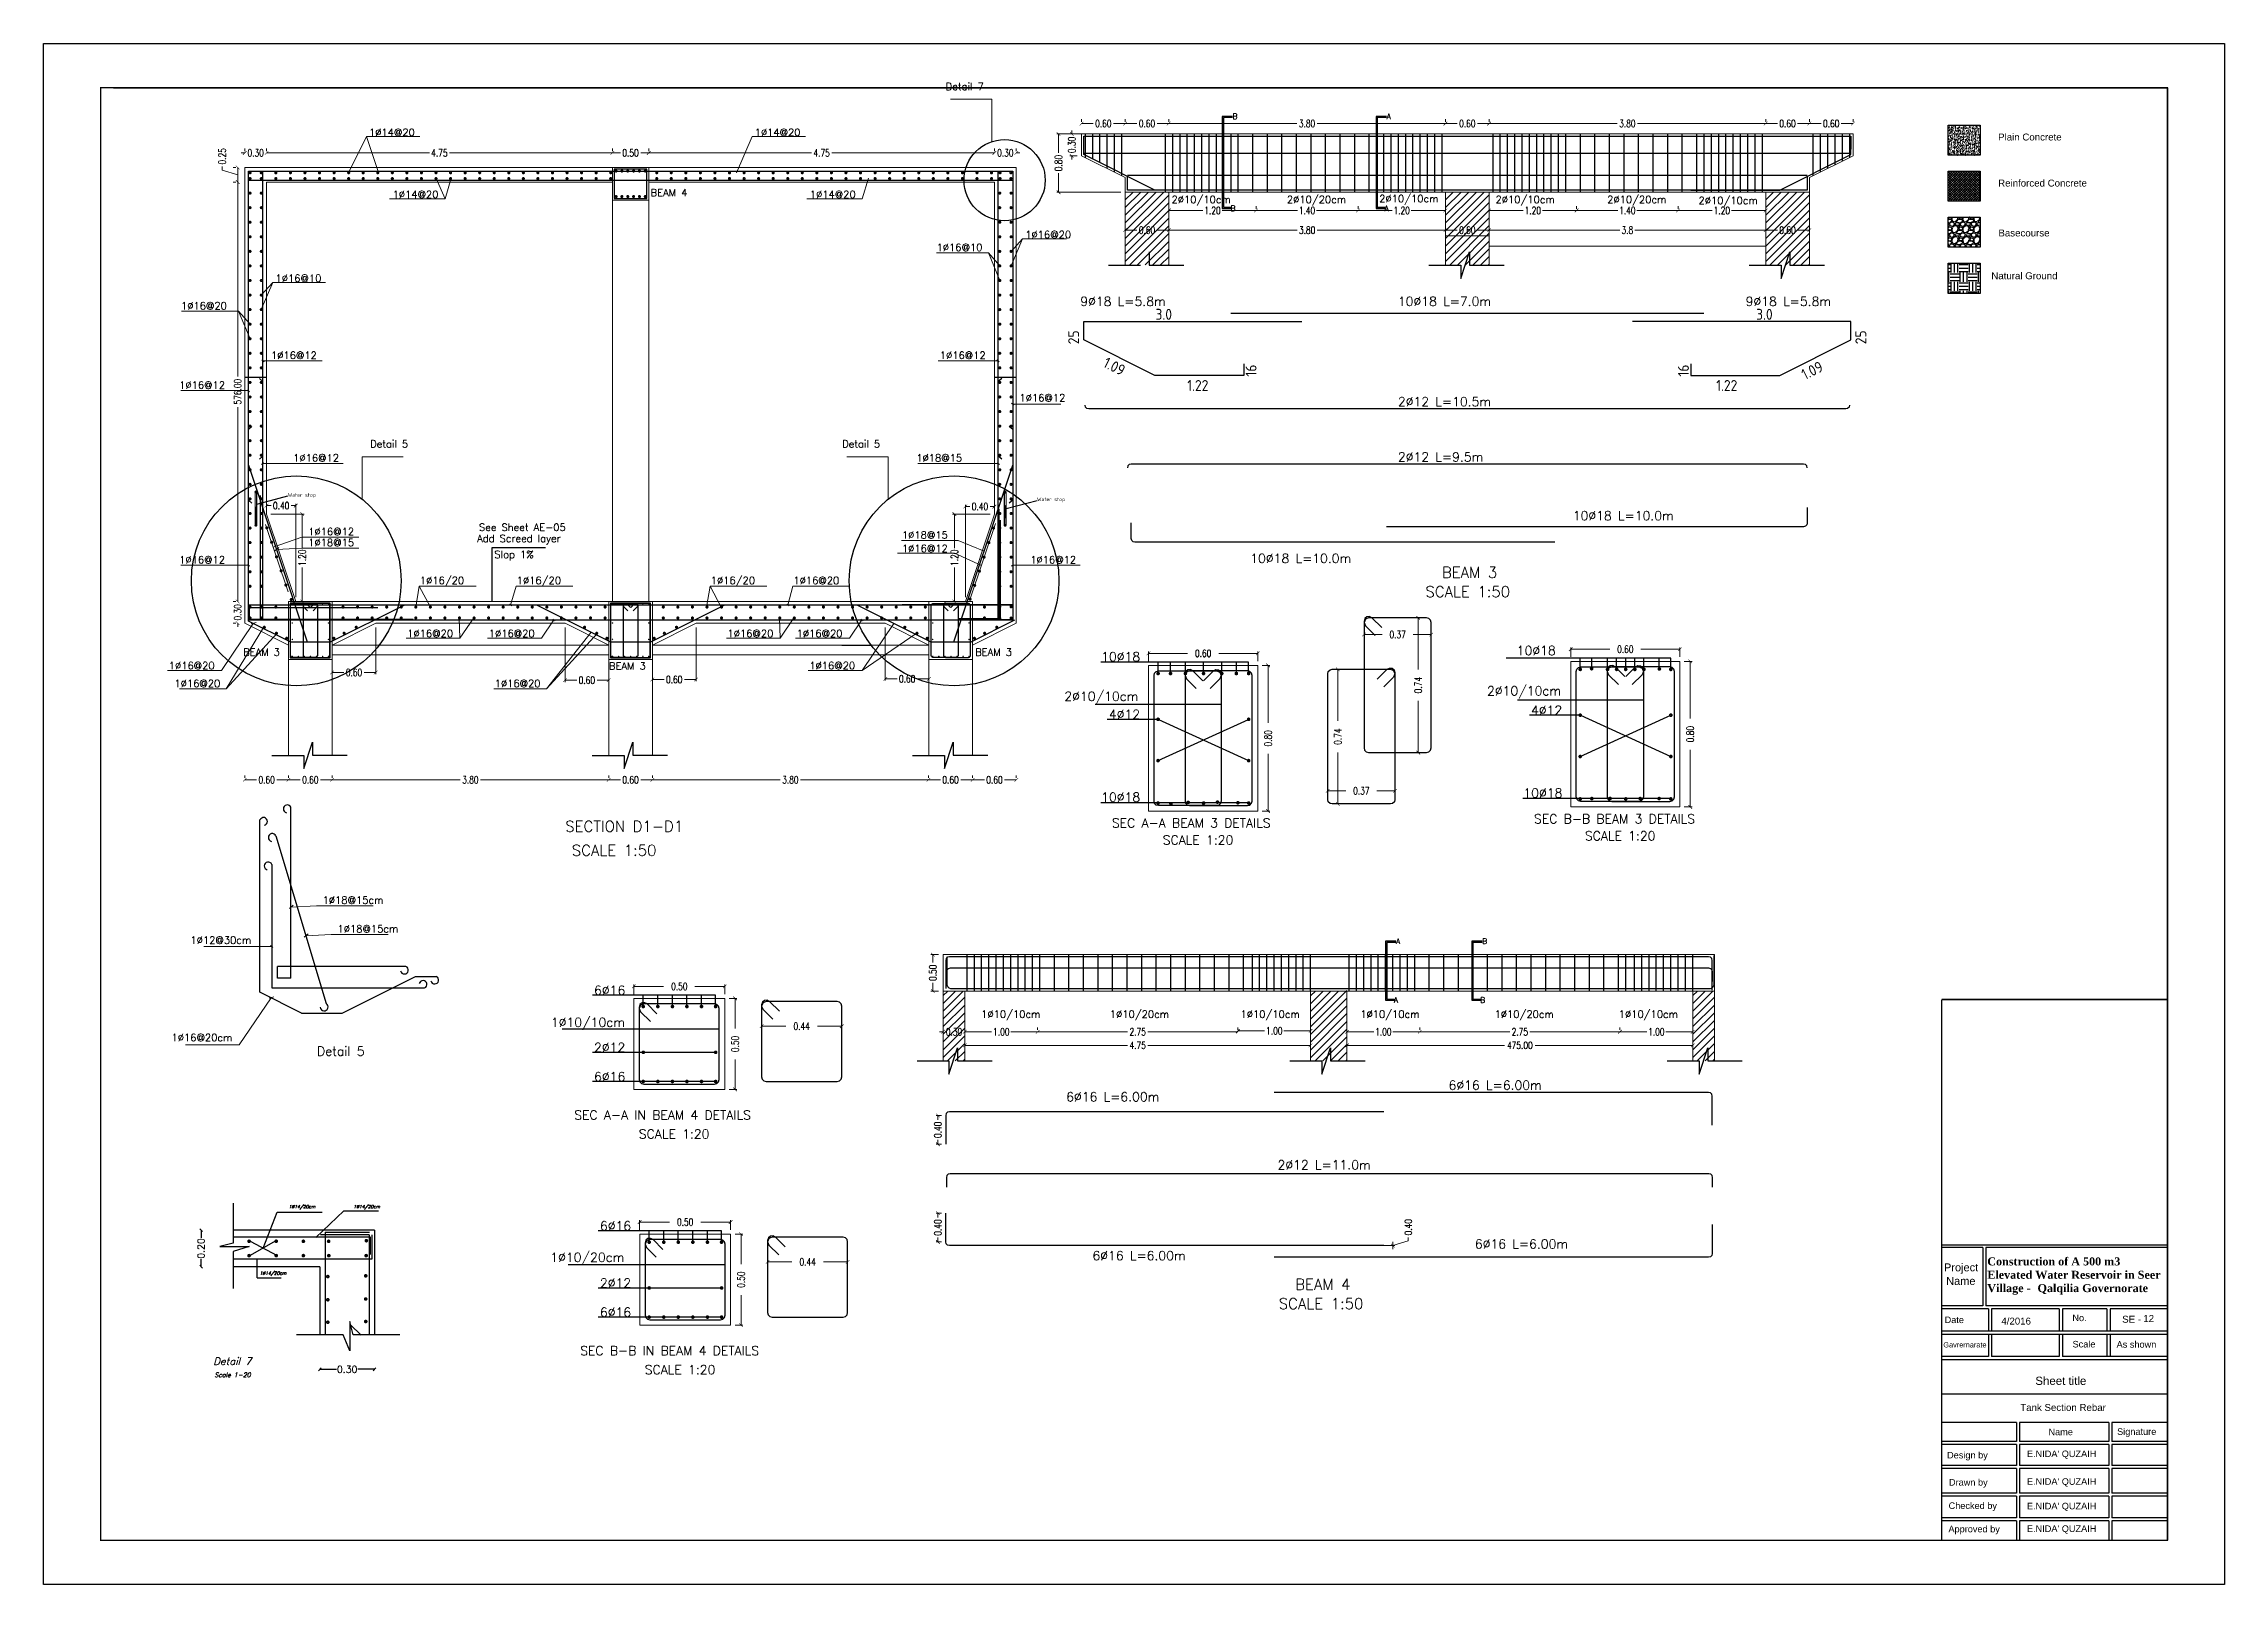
# Model space of a CAD drawing. Extents: x 166525 to 167198, y 178739 to 179747.
# Drawn here: x 167045.5 to 167105.4, y 179054.9 to 179097.2 of the extents above; entities that cross this region are included whole.
import ezdxf

# ---------------------------------------------------------------- set-up
doc = ezdxf.new("R2010")
doc.units = 0
doc.header["$MEASUREMENT"] = 0
for name, pattern in [('AUSGEZOGEN', [0]), ('CENTER', [2, 1.25, -0.25, 0.25, -0.25]), ('VONLAYER', [0])]:
    doc.linetypes.add(name, pattern=pattern)
doc.layers.get('0').update_dxf_attribs({"linetype": 'CONTINUOUS'})
doc.layers.get('DEFPOINTS').update_dxf_attribs({"linetype": 'CONTINUOUS'})
for name, color, linetype in [('000FRAME', 7, 'CONTINUOUS'), ('006COL', 5, 'CONTINUOUS'), ('007HATH', 8, 'CONTINUOUS'), ('BEAM-DIM', 4, 'CONTINUOUS'), ('BEAM-REIN', 2, 'CONTINUOUS'), ('COVER', 7, 'CONTINUOUS'), ('EBENE0', 7, 'AUSGEZOGEN'), ('FRAM-REIN', 2, 'CONTINUOUS'), ('HATCHSOLID', 5, 'CONTINUOUS'), ('LAYER40', 7, 'AUSGEZOGEN'), ('Line 1', 2, 'CONTINUOUS'), ('MHATCH', 8, 'CONTINUOUS'), ('outdim', 42, 'CONTINUOUS'), ('POLI', 3, 'CONTINUOUS'), ('rebar call line', 8, 'CONTINUOUS'), ('REBARS', 2, 'CONTINUOUS'), ('Reinforcement', 10, 'CONTINUOUS'), ('ST', 2, 'CONTINUOUS'), ('TEXT', 7, 'CONTINUOUS'), ('TEXTE', 7, 'AUSGEZOGEN'), ('TXT', 6, 'CONTINUOUS')]:
    doc.layers.add(name, color=color, linetype=linetype)
for name, color, linetype, lineweight in [('BEAM', 6, 'CONTINUOUS', 13), ('Frame-PW - KA_FRAME', 7, 'CONTINUOUS', 80), ('hah', 41, 'CONTINUOUS', 9), ('LINE', 8, 'CONTINUOUS', 9)]:
    doc.layers.add(name, color=color, linetype=linetype, lineweight=lineweight)
doc.styles.add('DIM', font='simplex.shx', dxfattribs={"width": 0.75})
doc.styles.add('ISO8', font='iso8')
doc.styles.add('ITALICC', font='italicc')
doc.styles.add('ROMANS', font='romans.shx')
doc.dimstyles.new('20', dxfattribs={"dimscale": 0.75, "dimtxt": 0.25, "dimasz": 0.1, "dimexe": 0.18, "dimexo": 0.06, "dimgap": 0.01, "dimtad": 0, "dimlfac": 0.2, "dimrnd": 0.01, "dimzin": 0, "dimdsep": 46, "dimtxsty": 'ROMANS', "dimblk1": 'OBLIQUE', "dimblk2": 'OBLIQUE', "dimsah": 1, "dimcen": 0.09, "dimse1": 1, "dimse2": 1, "dimclrd": 8, "dimclre": 6, "dimclrt": 4, "dimadec": 0, "dimazin": 0, "dimtfac": 1, "dimtix": 1, "dimtofl": 0, "dimtmove": 2, "dimatfit": 3, "dimldrblk": 'DOTSMALL', "dimfxl": 0.18, "dimtolj": 1, "dimtzin": 0, "dimarcsym": 0})
doc.dimstyles.new('MUTASIM', dxfattribs={"dimscale": 0.9995, "dimtxt": 0.2, "dimasz": 0.1, "dimexe": 0.05, "dimexo": 0.12, "dimgap": 0.05, "dimtad": 0, "dimzin": 0, "dimdsep": 46, "dimtxsty": 'DIM', "dimblk": 'ARCHTICK', "dimcen": 0.09, "dimclrd": 35, "dimclre": 33, "dimclrt": 256, "dimazin": 0, "dimtfac": 1, "dimtofl": 0, "dimtmove": 1, "dimatfit": 3, "dimfxl": 0.18, "dimtolj": 1, "dimtzin": 0, "dimlwd": 13, "dimlwe": 9, "dimarcsym": 0})

msp = doc.modelspace()

# ---------------------------------------------------------------- texts
at = {"color": 7, "insert": (167098.90469, 179063.8907), "char_height": 0.2, "width": 4.930876, "attachment_point": 1}
msp.add_mtext('{\\fTimes New Roman|b1|i0|c0|p18;\\H1.1x;\\C256;Construction of A 500 m3 Elevated Water Reservoir in Seer Village - \\H1.2845x; \\H0.77854x;Qalqilia Governorate\\H1.1896x; }', dxfattribs=at)
at = {"layer": 'BEAM-DIM', "style": 'ROMANS'}
for s, height, p in [('B', 0.15, (167078.16899, 179095.16119, 2612.33432)), ('A', 0.15, (167082.39868, 179095.16119, 2612.33432)), ('1%%C14@20', 0.2, (167054.43822, 179094.69586)), ('1%%C14@20', 0.2, (167065.03601, 179094.69586)), ('BEAM 4', 0.2, (167062.17559, 179093.03728)), ('1%%C14@20', 0.2, (167055.0876, 179092.9914)), ('1%%C14@20', 0.2, (167066.55157, 179092.9914)), ('2%%C10/10cm', 0.2, (167076.49082, 179092.84941)), ('B', 0.15, (167078.1134, 179092.63336, 3480.91864)), ('2%%C10/20cm', 0.2, (167079.66, 179092.84941)), ('2%%C10/10cm', 0.2, (167082.19813, 179092.87411)), ('A', 0.15, (167082.3431, 179092.63336, 3480.91864)), ('2%%C10/10cm', 0.2, (167085.39234, 179092.84941)), ('2%%C10/20cm', 0.2, (167088.46, 179092.84941)), ('2%%C10/10cm', 0.2, (167090.97027, 179092.8234)), ('1%%C16@20', 0.2, (167072.47042, 179091.88622)), ('1%%C16@10', 0.2, (167070.03413, 179091.53502)), ('1%%C16@10', 0.2, (167051.8697, 179090.68622)), ('9%%C18 L=5.8m', 0.25, (167073.98383, 179090.02688)), ('10%%C18 L=7.0m', 0.25, (167082.7101, 179090.02688)), ('9%%C18 L=5.8m', 0.25, (167092.2663, 179090.02688)), ('1%%C16@20', 0.2, (167049.27393, 179089.92888)), ('1%%C16@12', 0.2, (167051.74577, 179088.57063)), ('1%%C16@12', 0.2, (167070.12295, 179088.57063)), ('1%%C16@12', 0.2, (167049.22298, 179087.75349)), ('1%%C16@12', 0.2, (167072.31219, 179087.40143)), ('2%%C12 L=10.5m', 0.25, (167082.7101, 179087.2712)), ('1%%C16@12', 0.2, (167052.35426, 179085.75116)), ('1%%C18@15', 0.2, (167069.47691, 179085.75116)), ('2%%C12 L=9.5m', 0.25, (167082.7101, 179085.75303)), ('10%%C18 L=10.0m', 0.25, (167087.51425, 179084.13942)), ('1%%C16@12', 0.2, (167052.76847, 179083.72738)), ('1%%C18@15', 0.2, (167069.08258, 179083.63494)), ('1%%C16@12', 0.2, (167049.22298, 179082.95572)), ('1%%C18@15', 0.2, (167052.76847, 179083.42697)), ('1%%C16@12', 0.2, (167069.08258, 179083.26327)), ('1%%C16@12', 0.2, (167072.60818, 179082.95572)), ('10%%C18 L=10.0m', 0.25, (167078.65325, 179082.96637)), ('1%%C16/20', 0.2, (167055.83688, 179082.3856)), ('1%%C16/20', 0.2, (167058.49712, 179082.3856)), ('1%%C16/20', 0.2, (167063.82825, 179082.3856)), ('1%%C16@20', 0.2, (167066.10049, 179082.3856)), ('1%%C16@20', 0.2, (167055.48895, 179080.92855)), ('1%%C16@20', 0.2, (167057.73063, 179080.92855)), ('1%%C16@20', 0.2, (167064.28895, 179080.92855)), ('1%%C16@20', 0.2, (167066.18939, 179080.92855)), ('10%%C18', 0.25, (167085.97458, 179080.43586)), ('1%%C16@20', 0.2, (167048.93716, 179080.04653)), ('BEAM 3', 0.2, (167050.97965, 179080.41728)), ('BEAM 3', 0.2, (167061.03277, 179080.03529)), ('1%%C16@20', 0.2, (167066.53716, 179080.04653)), ('BEAM 3', 0.2, (167071.09296, 179080.41728)), ('10%%C18', 0.25, (167074.55762, 179080.2668)), ('1%%C16@20', 0.2, (167049.09291, 179079.55594)), ('1%%C16@20', 0.2, (167057.89291, 179079.55594)), ('2%%C10/10cm', 0.25, (167073.54555, 179079.17917)), ('2%%C10/10cm', 0.25, (167085.15945, 179079.32856)), ('4%%C12', 0.25, (167074.76839, 179078.6816)), ('4%%C12', 0.25, (167086.3682, 179078.79488)), ('10%%C18', 0.25, (167074.55762, 179076.40825)), ('10%%C18', 0.25, (167086.15743, 179076.52152)), ('1%%C18@15cm', 0.2, (167053.16449, 179073.60507)), ('1%%C18@15cm', 0.2, (167053.57356, 179072.81555)), ('1%%C12@30cm', 0.2, (167049.53282, 179072.50481)), ('A', 0.15, (167082.65558, 179072.50207, 2612.33432)), ('B', 0.15, (167085.02603, 179072.50207, 2612.33432)), ('6%%C16', 0.25, (167060.62292, 179071.10463)), ('1%%C10/10cm', 0.25, (167059.43652, 179070.22269)), ('1%%C10/10cm', 0.2, (167071.25934, 179070.47094)), ('1%%C10/20cm', 0.2, (167074.79458, 179070.47094)), ('1%%C10/10cm', 0.2, (167078.38699, 179070.47094)), ('1%%C10/10cm', 0.2, (167081.677, 179070.47094)), ('A', 0.15, (167082.59999, 179070.88505, 3480.91864)), ('B', 0.15, (167084.97045, 179070.88505, 3480.91864)), ('1%%C10/20cm', 0.2, (167085.36759, 179070.47094)), ('1%%C10/10cm', 0.2, (167088.77722, 179070.47094)), ('1%%C16@20cm', 0.2, (167049.01376, 179069.829)), ('2%%C12', 0.25, (167060.62292, 179069.53356)), ('6%%C16', 0.25, (167060.62292, 179068.73353)), ('6%%C16 L=6.00m', 0.25, (167084.10261, 179068.49711)), ('6%%C16 L=6.00m', 0.25, (167073.59444, 179068.17699)), ('2%%C12 L=11.0m', 0.25, (167079.40252, 179066.30749)), ('6%%C16', 0.25, (167060.78565, 179064.6317)), ('1%%C10/20cm', 0.25, (167059.42096, 179063.76941)), ('6%%C16 L=6.00m', 0.25, (167074.31692, 179063.81558)), ('6%%C16 L=6.00m', 0.25, (167084.82508, 179064.1357)), ('2%%C12', 0.25, (167060.78565, 179063.06064)), ('6%%C16', 0.25, (167060.78565, 179062.2606))]:
    msp.add_text(s, height=height, dxfattribs=at).set_placement(p)
at = {"layer": 'BEAM-DIM', "char_height": 0.2, "width": 1.4389473, "style": 'ROMANS'}
for s, insert, attachment_point in [('Detail 7', (167071.33047, 179096.15669), 3), ('Detail 5', (167054.47007, 179086.33698), 1), ('Detail 5', (167068.48449, 179086.33698), 3)]:
    msp.add_mtext(s, dxfattribs=dict(at, insert=insert, attachment_point=attachment_point))
at = {"layer": 'EBENE0', "color": 2, "style": 'ISO8'}
for s, p in [('3.0', (167076.05006, 179089.64645)), ('3.0', (167092.55341, 179089.64645)), ('1.22', (167076.92041, 179087.69145)), ('1.22', (167091.45449, 179087.69145))]:
    msp.add_text(s, height=0.3, dxfattribs=at).set_placement(p)
for s, rotation, p in [('25', 90, (167073.95102, 179088.97417)), ('25', 90, (167095.58102, 179088.97417)), ('1.09', 333.434948, (167074.58457, 179088.3641)), ('1.09', 26.565052, (167093.8936, 179087.98716)), ('16', 90, (167078.82602, 179088.08575)), ('16', 90, (167090.70602, 179088.08575))]:
    msp.add_text(s, height=0.3, rotation=rotation, dxfattribs=at).set_placement(p)
at = {"layer": 'POLI', "color": 6, "style": 'ROMANS'}
for s, p in [('Add Screed layer ', (167057.40964, 179083.54044)), ('See Sheet AE-05', (167057.46183, 179083.84584)), ('Slop 1%%%', (167057.88326, 179083.10108))]:
    msp.add_text(s, height=0.2, dxfattribs=at).set_placement(p)
at = {"layer": 'TEXT', "style": 'ROMANS'}
for s, height, p in [('BEAM 3', 0.3, (167083.9204, 179082.55584, -2225.19458)), ('SCALE 1:50', 0.3, (167083.46678, 179082.02689)), ('SECTION D1-D1', 0.3, (167059.83274, 179075.58326)), ('SEC A-A BEAM 3 DETAILS', 0.25, (167074.85087, 179075.69946, 186)), ('SEC B-B BEAM 3 DETAILS', 0.25, (167086.45067, 179075.81273, 186)), ('SCALE 1:20', 0.25, (167076.24807, 179075.2321, 193.75)), ('SCALE 1:20', 0.25, (167087.84787, 179075.34538, 193.75)), ('SCALE 1:50', 0.3, (167060.011, 179074.92281)), ('SEC A-A IN BEAM 4 DETAILS', 0.25, (167060.0785, 179067.67704, 186)), ('SCALE 1:20', 0.25, (167061.8526, 179067.15562, 193.75)), ('BEAM 4', 0.3, (167079.88834, 179062.99993, -2225.19458)), ('SCALE 1:50', 0.3, (167079.43473, 179062.47098)), ('SEC B-B IN BEAM 4 DETAILS', 0.25, (167060.24123, 179061.20412, 186)), ('SCALE 1:20', 0.25, (167062.01533, 179060.68269, 193.75))]:
    msp.add_text(s, height=height, dxfattribs=at).set_placement(p)
at = {"layer": 'TEXT', "color": 6, "style": 'ITALICC'}
for s, height, p in [('1%%C14/20cm', 0.09, (167052.23218, 179065.23965)), ('1%%C14/20cm', 0.09, (167054.01146, 179065.23965)), ('1%%C14/20cm', 0.09, (167051.4336, 179063.41163)), ('Detail 7', 0.2, (167050.16382, 179060.93679)), ('Scale 1-20', 0.125, (167050.19473, 179060.6008))]:
    msp.add_text(s, height=height, dxfattribs=at).set_placement(p)
at = {"layer": 'TEXT', "insert": (167053.00977, 179069.68028), "char_height": 0.25, "width": 1.8629955, "attachment_point": 1, "style": 'ROMANS'}
msp.add_mtext('Detail 5', dxfattribs=at)
at = {"layer": 'TEXTE', "color": 1, "style": 'ISO8'}
for p in [(167052.2059, 179084.78548), (167072.79349, 179084.66461)]:
    msp.add_text('Water stop', height=0.1, dxfattribs=at).set_placement(p)
at = {"layer": 'TXT', "color": 7}
for s, insert, char_height, width, attachment_point in [('{\\fArial|b0|i0|c0|p34;Plain Concrete}', (167100.07518, 179094.76185), 0.1904466, 2.9052944, 2), ('{\\fArial|b0|i0|c0|p34;Reinforced Concrete}', (167100.42296, 179093.49643), 0.1904466, 2.9052944, 2), ('{\\fArial|b0|i0|c0|p34;Basecourse }', (167099.91285, 179092.12597), 0.1904466, 2.9052944, 2), ('{\\fArial|b0|i0|c0|p34;Natural Ground}', (167099.92463, 179090.95057), 0.1904466, 2.9052944, 2), ('{\\fArial|b0|i0|c0|p34;Project }', (167098.65512, 179063.72507), 0.2162446, 0.9779129, 3), ('{\\fArial|b0|i0|c0|p34;Name}', (167098.5799, 179063.35221), 0.2162446, 0.8023905, 3), ('{\\fArial|b0|i0|c0|p34;Date}', (167098.26411, 179062.2665), 0.1802039, 2.4656722, 3), ('{\\fArial|b0|i0|c0|p34;4/2016}', (167100.1051, 179062.23603), 0.1904466, 2.6058199, 3), ('{\\fArial|b0|i0|c0|p34;No.}', (167101.63498, 179062.32029), 0.1802039, 2.4656722, 3), ('\\A1;{\\fArial|b0|i0|c0|p34;SE -}', (167103.12945, 179062.28649), 0.1904466, 2.6058199, 3), ('\\A1;{\\fArial|b0|i0|c0|p34;12}', (167103.48661, 179062.30844), 0.1904466, 2.6058199, 3), ('{\\fArial|b0|i0|c178|p34;Gavrernarate}', (167098.88355, 179061.56131), 0.1441631, 1.9725377, 3), ('{\\fArial|b0|i0|c0|p34;Scale}', (167101.8763, 179061.59733), 0.1802039, 2.4656722, 3), ('{\\fArial|b0|i0|c0|p34;As shown}', (167103.54872, 179061.59109), 0.1802039, 2.4656722, 3), ('{\\fArial|b0|i0|c0|p34;Sheet title}', (167100.22628, 179060.61377), 0.2252548, 3.0820902, 1), ('{\\fArial|b0|i0|c0|p34;Tank Section Rebar}', (167102.16255, 179059.86466), 0.1904466, 2.9052944, 3), ('{\\fArial|b0|i0|c0|p34;Name}', (167101.25744, 179059.18641), 0.1802039, 2.4656722, 3), ('{\\fArial|b0|i0|c0|p34;Signature}', (167103.54907, 179059.19639), 0.1802039, 2.4656722, 3), ('{\\fArial|b0|i0|c0|p34;Design by}', (167098.9191, 179058.54916), 0.1802039, 1.1130295, 3), ("{\\fArial|b0|i0|c0|p34;E.NIDA' QUZAIH}", (167101.90207, 179058.58544), 0.1802039, 2.1409455, 3), ('{\\fArial|b0|i0|c0|p34;Drawn by}', (167098.91549, 179057.80285), 0.1802039, 1.1094247, 3), ("{\\fArial|b0|i0|c0|p34;E.NIDA' QUZAIH}", (167101.90207, 179057.82416), 0.1802039, 2.1409455, 3), ('{\\fArial|b0|i0|c0|p34;Checked by}', (167099.17059, 179057.16071), 0.1802039, 1.3645265, 3), ("{\\fArial|b0|i0|c0|p34;E.NIDA' QUZAIH}", (167101.90207, 179057.15032), 0.1802039, 2.1409455, 3), ('{\\fArial|b0|i0|c0|p34;Approved by}', (167099.25039, 179056.51922), 0.1802039, 1.4443199, 3), ("{\\fArial|b0|i0|c0|p34;E.NIDA' QUZAIH}", (167101.90207, 179056.52952), 0.1802039, 2.1409455, 3)]:
    msp.add_mtext(s, dxfattribs=dict(at, insert=insert, char_height=char_height, width=width, attachment_point=attachment_point))

# ---------------------------------------------------------------- blocks, each defined once
blk = doc.blocks.new('_ARCHTICK')
at = {"color": 0, "linetype": 'ByBlock', "const_width": 0.15}
blk.add_lwpolyline([(-0.5, -0.5), (0.5, 0.5)], dxfattribs=at)
blk = doc.blocks.new('*D1853')
at = {"layer": 'BEAM', "color": 33, "lineweight": 9, "transparency": 16777216}
for p, q in [((167051.745, 179084.31), (167052.655, 179084.31)), ((167052.545, 179081.91), (167052.655, 179081.91))]:
    blk.add_line(p, q, dxfattribs=at)
at = {"layer": 'BEAM', "color": 35, "lineweight": 13, "transparency": 16777216}
for p, q in [((167052.605, 179084.31), (167052.605, 179083.374)), ((167052.605, 179081.91), (167052.605, 179082.846))]:
    blk.add_line(p, q, dxfattribs=at)
at = {"layer": 'DEFPOINTS', "color": 0, "transparency": 16777216}
for p in [(167051.625, 179084.31), (167052.425, 179081.91), (167052.605, 179081.91)]:
    blk.add_point(p, dxfattribs=at)
at = {"layer": 'BEAM', "color": 35, "lineweight": 13, "transparency": 16777216, "xscale": 0.09995000000000001, "yscale": 0.09995000000000001, "zscale": 0.09995000000000001}
for p, rotation in [((167052.605, 179084.31), 90), ((167052.605, 179081.91), 270)]:
    blk.add_blockref('_ARCHTICK', p, dxfattribs=dict(at, rotation=rotation))
at = {"layer": 'BEAM', "transparency": 16777216, "insert": (167052.605, 179083.11), "char_height": 0.1999, "attachment_point": 5, "rotation": 90, "style": 'DIM'}
blk.add_mtext('\\A1;1.20', dxfattribs=at)
blk = doc.blocks.new('*D1854')
at = {"layer": 'BEAM', "color": 33, "lineweight": 9, "transparency": 16777216}
for p, q in [((167071.505, 179084.31), (167070.473, 179084.31)), ((167070.705, 179081.91), (167070.473, 179081.91))]:
    blk.add_line(p, q, dxfattribs=at)
at = {"layer": 'BEAM', "color": 35, "lineweight": 13, "transparency": 16777216}
for p, q in [((167070.523, 179084.31), (167070.523, 179083.374)), ((167070.523, 179081.91), (167070.523, 179082.846))]:
    blk.add_line(p, q, dxfattribs=at)
at = {"layer": 'DEFPOINTS', "color": 0, "transparency": 16777216}
for p in [(167070.523, 179084.31), (167071.625, 179084.31), (167070.825, 179081.91)]:
    blk.add_point(p, dxfattribs=at)
at = {"layer": 'BEAM', "color": 35, "lineweight": 13, "transparency": 16777216, "xscale": 0.09995000000000001, "yscale": 0.09995000000000001, "zscale": 0.09995000000000001}
for p, rotation in [((167070.523, 179084.31), 90), ((167070.523, 179081.91), 270)]:
    blk.add_blockref('_ARCHTICK', p, dxfattribs=dict(at, rotation=rotation))
at = {"layer": 'BEAM', "transparency": 16777216, "insert": (167070.523, 179083.11), "char_height": 0.1999, "attachment_point": 5, "rotation": 90, "style": 'DIM'}
blk.add_mtext('\\A1;1.20', dxfattribs=at)
blk = doc.blocks.new('*D1855')
at = {"layer": 'BEAM', "color": 33, "lineweight": 9, "transparency": 16777216}
for p, q in [((167070.825, 179082.03), (167070.825, 179084.567)), ((167071.625, 179084.43), (167071.625, 179084.567))]:
    blk.add_line(p, q, dxfattribs=at)
at = {"layer": 'BEAM', "color": 35, "lineweight": 13, "transparency": 16777216}
for p, q in [((167070.825, 179084.517), (167070.947, 179084.517)), ((167071.625, 179084.517), (167071.504, 179084.517))]:
    blk.add_line(p, q, dxfattribs=at)
at = {"layer": 'DEFPOINTS', "color": 0, "transparency": 16777216}
for p in [(167071.625, 179084.517), (167071.625, 179084.31), (167070.825, 179081.91)]:
    blk.add_point(p, dxfattribs=at)
at = {"layer": 'BEAM', "color": 35, "lineweight": 13, "transparency": 16777216, "xscale": 0.09995000000000001, "yscale": 0.09995000000000001, "zscale": 0.09995000000000001, "rotation": 180}
blk.add_blockref('_ARCHTICK', (167070.825, 179084.517), dxfattribs=at)
at = {"layer": 'BEAM', "color": 35, "lineweight": 13, "transparency": 16777216, "xscale": 0.09995000000000001, "yscale": 0.09995000000000001, "zscale": 0.09995000000000001}
blk.add_blockref('_ARCHTICK', (167071.625, 179084.517), dxfattribs=at)
at = {"layer": 'BEAM', "transparency": 16777216, "insert": (167071.225, 179084.517), "char_height": 0.1999, "attachment_point": 5, "style": 'DIM'}
blk.add_mtext('\\A1;0.40', dxfattribs=at)
blk = doc.blocks.new('new block')
at = {"layer": 'FRAM-REIN', "const_width": 8.4}
blk.add_lwpolyline([(-3, 3, -1), (3, -3, -1)], format="xyb", close=True, dxfattribs=at)
blk = doc.blocks.new('*D1856')
at = {"layer": 'BEAM', "color": 33, "lineweight": 9, "transparency": 16777216}
for p, q in [((167051.625, 179084.43), (167051.625, 179084.591)), ((167052.425, 179082.03), (167052.425, 179084.591))]:
    blk.add_line(p, q, dxfattribs=at)
at = {"layer": 'BEAM', "color": 35, "lineweight": 13, "transparency": 16777216}
for p, q in [((167051.625, 179084.541), (167051.747, 179084.541)), ((167052.425, 179084.541), (167052.304, 179084.541))]:
    blk.add_line(p, q, dxfattribs=at)
at = {"layer": 'DEFPOINTS', "color": 0, "transparency": 16777216}
for p in [(167051.625, 179084.31), (167052.425, 179084.541), (167052.425, 179081.91)]:
    blk.add_point(p, dxfattribs=at)
at = {"layer": 'BEAM', "color": 35, "lineweight": 13, "transparency": 16777216, "xscale": 0.09995000000000001, "yscale": 0.09995000000000001, "zscale": 0.09995000000000001, "rotation": 180}
blk.add_blockref('_ARCHTICK', (167051.625, 179084.541), dxfattribs=at)
at = {"layer": 'BEAM', "color": 35, "lineweight": 13, "transparency": 16777216, "xscale": 0.09995000000000001, "yscale": 0.09995000000000001, "zscale": 0.09995000000000001}
blk.add_blockref('_ARCHTICK', (167052.425, 179084.541), dxfattribs=at)
at = {"layer": 'BEAM', "transparency": 16777216, "insert": (167052.025, 179084.541), "char_height": 0.1999, "attachment_point": 5, "style": 'DIM'}
blk.add_mtext('\\A1;0.40', dxfattribs=at)
blk = doc.blocks.new('*D1653')
at = {"layer": 'BEAM', "color": 33, "lineweight": 9, "transparency": 16777216}
for p, q in [((167050.711, 179093.43), (167050.781, 179093.43)), ((167050.711, 179081.91), (167050.781, 179081.91))]:
    blk.add_line(p, q, dxfattribs=at)
at = {"layer": 'BEAM', "color": 35, "lineweight": 13, "transparency": 16777216}
for p, q in [((167050.831, 179093.43), (167050.831, 179088.091)), ((167050.831, 179081.91), (167050.831, 179087.249))]:
    blk.add_line(p, q, dxfattribs=at)
at = {"layer": 'DEFPOINTS', "color": 0, "transparency": 16777216}
for p in [(167050.831, 179093.43), (167050.831, 179081.91), (167050.831, 179081.91)]:
    blk.add_point(p, dxfattribs=at)
at = {"layer": 'BEAM', "color": 35, "lineweight": 13, "transparency": 16777216, "xscale": 0.09995000000000001, "yscale": 0.09995000000000001, "zscale": 0.09995000000000001}
for p, rotation in [((167050.831, 179093.43), 90), ((167050.831, 179081.91), 270)]:
    blk.add_blockref('_ARCHTICK', p, dxfattribs=dict(at, rotation=rotation))
at = {"layer": 'BEAM', "transparency": 16777216, "insert": (167050.831, 179087.67), "char_height": 0.1999, "attachment_point": 5, "rotation": 90, "style": 'DIM'}
blk.add_mtext('\\A1;576.00', dxfattribs=at)
blk = doc.blocks.new('*D1654')
at = {"layer": 'BEAM', "color": 35, "lineweight": 13, "transparency": 16777216}
for p, q in [((167050.407, 179093.758), (167050.407, 179093.858)), ((167050.831, 179093.63), (167050.407, 179093.758)), ((167050.831, 179093.83), (167050.831, 179093.43))]:
    blk.add_line(p, q, dxfattribs=at)
at = {"layer": 'BEAM', "color": 33, "lineweight": 9, "transparency": 16777216}
for p, q in [((167050.711, 179093.83), (167050.781, 179093.83)), ((167050.711, 179093.43), (167050.781, 179093.43))]:
    blk.add_line(p, q, dxfattribs=at)
at = {"layer": 'DEFPOINTS', "color": 0, "transparency": 16777216}
for p in [(167050.831, 179093.83), (167050.831, 179093.43), (167050.831, 179093.43)]:
    blk.add_point(p, dxfattribs=at)
at = {"layer": 'BEAM', "color": 35, "lineweight": 13, "transparency": 16777216, "xscale": 0.09995000000000001, "yscale": 0.09995000000000001, "zscale": 0.09995000000000001}
for p, rotation in [((167050.831, 179093.83), 90), ((167050.831, 179093.43), 270)]:
    blk.add_blockref('_ARCHTICK', p, dxfattribs=dict(at, rotation=rotation))
at = {"layer": 'BEAM', "transparency": 16777216, "insert": (167050.407, 179094.136), "char_height": 0.1999, "attachment_point": 5, "rotation": 90, "style": 'DIM'}
blk.add_mtext('\\A1;0.25', dxfattribs=at)
blk = doc.blocks.new('*D1655')
at = {"layer": 'BEAM', "color": 33, "lineweight": 9, "transparency": 16777216}
for p, q in [((167050.711, 179081.91), (167050.781, 179081.91)), ((167050.711, 179081.31), (167050.781, 179081.31))]:
    blk.add_line(p, q, dxfattribs=at)
at = {"layer": 'BEAM', "color": 35, "lineweight": 13, "transparency": 16777216}
for p, q in [((167050.831, 179081.91), (167050.831, 179082.01)), ((167050.831, 179081.31), (167050.831, 179081.21))]:
    blk.add_line(p, q, dxfattribs=at)
at = {"layer": 'DEFPOINTS', "color": 0, "transparency": 16777216}
for p in [(167050.831, 179081.91), (167050.831, 179081.31), (167050.831, 179081.31)]:
    blk.add_point(p, dxfattribs=at)
at = {"layer": 'BEAM', "color": 35, "lineweight": 13, "transparency": 16777216, "xscale": 0.09995000000000001, "yscale": 0.09995000000000001, "zscale": 0.09995000000000001}
for p, rotation in [((167050.831, 179081.91), 270), ((167050.831, 179081.31), 90)]:
    blk.add_blockref('_ARCHTICK', p, dxfattribs=dict(at, rotation=rotation))
at = {"layer": 'BEAM', "transparency": 16777216, "insert": (167050.831, 179081.61), "char_height": 0.1999, "attachment_point": 5, "rotation": 90, "style": 'DIM'}
blk.add_mtext('\\A1;0.30', dxfattribs=at)
blk = doc.blocks.new('*D1857')
at = {"layer": 'BEAM', "color": 33, "lineweight": 9, "transparency": 16777216}
for p, q in [((167075.096, 179094.75), (167073.336, 179094.75)), ((167075.096, 179093.15), (167073.336, 179093.15))]:
    blk.add_line(p, q, dxfattribs=at)
at = {"layer": 'BEAM', "color": 35, "lineweight": 13, "transparency": 16777216}
for p, q in [((167073.385, 179094.75), (167073.385, 179094.228)), ((167073.385, 179093.15), (167073.385, 179093.672))]:
    blk.add_line(p, q, dxfattribs=at)
at = {"layer": 'DEFPOINTS', "color": 0, "transparency": 16777216}
for p in [(167073.385, 179094.75), (167075.216, 179094.75), (167075.216, 179093.15)]:
    blk.add_point(p, dxfattribs=at)
at = {"layer": 'BEAM', "color": 35, "lineweight": 13, "transparency": 16777216, "xscale": 0.09995000000000001, "yscale": 0.09995000000000001, "zscale": 0.09995000000000001}
for p, rotation in [((167073.385, 179094.75), 90), ((167073.385, 179093.15), 270)]:
    blk.add_blockref('_ARCHTICK', p, dxfattribs=dict(at, rotation=rotation))
at = {"layer": 'BEAM', "transparency": 16777216, "insert": (167073.385, 179093.95), "char_height": 0.1999, "attachment_point": 5, "rotation": 90, "style": 'DIM'}
blk.add_mtext('\\A1;0.80', dxfattribs=at)
blk = doc.blocks.new('*D1858')
at = {"layer": 'BEAM', "color": 33, "lineweight": 9, "transparency": 16777216}
for p, q in [((167073.896, 179094.75), (167073.698, 179094.75)), ((167073.896, 179094.15), (167073.698, 179094.15))]:
    blk.add_line(p, q, dxfattribs=at)
at = {"layer": 'BEAM', "color": 35, "lineweight": 13, "transparency": 16777216}
for p, q in [((167073.748, 179094.75), (167073.748, 179094.85)), ((167073.748, 179094.15), (167073.748, 179094.05))]:
    blk.add_line(p, q, dxfattribs=at)
at = {"layer": 'DEFPOINTS', "color": 0, "transparency": 16777216}
for p in [(167073.748, 179094.75), (167074.016, 179094.75), (167074.016, 179094.15)]:
    blk.add_point(p, dxfattribs=at)
at = {"layer": 'BEAM', "color": 35, "lineweight": 13, "transparency": 16777216, "xscale": 0.09995000000000001, "yscale": 0.09995000000000001, "zscale": 0.09995000000000001}
for p, rotation in [((167073.748, 179094.75), 270), ((167073.748, 179094.15), 90)]:
    blk.add_blockref('_ARCHTICK', p, dxfattribs=dict(at, rotation=rotation))
at = {"layer": 'BEAM', "transparency": 16777216, "insert": (167073.748, 179094.45), "char_height": 0.1999, "attachment_point": 5, "rotation": 90, "style": 'DIM'}
blk.add_mtext('\\A1;0.30', dxfattribs=at)
blk = doc.blocks.new('*D1656')
at = {"layer": 'BEAM', "color": 33, "lineweight": 9, "transparency": 16777216}
for p, q in [((167075.216, 179092.23), (167075.216, 179092.16)), ((167076.416, 179092.23), (167076.416, 179092.16))]:
    blk.add_line(p, q, dxfattribs=at)
at = {"layer": 'BEAM', "color": 35, "lineweight": 13, "transparency": 16777216}
for p, q in [((167075.216, 179092.11), (167075.538, 179092.11)), ((167076.416, 179092.11), (167076.094, 179092.11))]:
    blk.add_line(p, q, dxfattribs=at)
at = {"layer": 'DEFPOINTS', "color": 0, "transparency": 16777216}
for p in [(167075.216, 179092.11), (167076.416, 179092.11), (167076.416, 179092.11)]:
    blk.add_point(p, dxfattribs=at)
at = {"layer": 'BEAM', "color": 35, "lineweight": 13, "transparency": 16777216, "xscale": 0.09995000000000001, "yscale": 0.09995000000000001, "zscale": 0.09995000000000001, "rotation": 180}
blk.add_blockref('_ARCHTICK', (167075.216, 179092.11), dxfattribs=at)
at = {"layer": 'BEAM', "color": 35, "lineweight": 13, "transparency": 16777216, "xscale": 0.09995000000000001, "yscale": 0.09995000000000001, "zscale": 0.09995000000000001}
blk.add_blockref('_ARCHTICK', (167076.416, 179092.11), dxfattribs=at)
at = {"layer": 'BEAM', "transparency": 16777216, "insert": (167075.816, 179092.11), "char_height": 0.1999, "attachment_point": 5, "style": 'DIM'}
blk.add_mtext('\\A1;0.60', dxfattribs=at)
blk = doc.blocks.new('*D1657')
at = {"layer": 'BEAM', "color": 33, "lineweight": 9, "transparency": 16777216}
for p, q in [((167076.416, 179092.23), (167076.416, 179092.16)), ((167084.016, 179092.23), (167084.016, 179092.16))]:
    blk.add_line(p, q, dxfattribs=at)
at = {"layer": 'BEAM', "color": 35, "lineweight": 13, "transparency": 16777216}
for p, q in [((167076.416, 179092.11), (167079.938, 179092.11)), ((167084.016, 179092.11), (167080.494, 179092.11))]:
    blk.add_line(p, q, dxfattribs=at)
at = {"layer": 'DEFPOINTS', "color": 0, "transparency": 16777216}
for p in [(167076.416, 179092.11), (167084.016, 179092.11), (167084.016, 179092.11)]:
    blk.add_point(p, dxfattribs=at)
at = {"layer": 'BEAM', "color": 35, "lineweight": 13, "transparency": 16777216, "xscale": 0.09995000000000001, "yscale": 0.09995000000000001, "zscale": 0.09995000000000001, "rotation": 180}
blk.add_blockref('_ARCHTICK', (167076.416, 179092.11), dxfattribs=at)
at = {"layer": 'BEAM', "color": 35, "lineweight": 13, "transparency": 16777216, "xscale": 0.09995000000000001, "yscale": 0.09995000000000001, "zscale": 0.09995000000000001}
blk.add_blockref('_ARCHTICK', (167084.016, 179092.11), dxfattribs=at)
at = {"layer": 'BEAM', "transparency": 16777216, "insert": (167080.216, 179092.11), "char_height": 0.1999, "attachment_point": 5, "style": 'DIM'}
blk.add_mtext('\\A1;3.80', dxfattribs=at)
blk = doc.blocks.new('*D1658')
at = {"layer": 'BEAM', "color": 33, "lineweight": 9, "transparency": 16777216}
for p, q in [((167084.016, 179092.23), (167084.016, 179092.16)), ((167085.216, 179092.23), (167085.216, 179092.16))]:
    blk.add_line(p, q, dxfattribs=at)
at = {"layer": 'BEAM', "color": 35, "lineweight": 13, "transparency": 16777216}
for p, q in [((167084.016, 179092.11), (167084.338, 179092.11)), ((167085.216, 179092.11), (167084.894, 179092.11))]:
    blk.add_line(p, q, dxfattribs=at)
at = {"layer": 'DEFPOINTS', "color": 0, "transparency": 16777216}
for p in [(167084.016, 179092.11), (167085.216, 179092.11), (167085.216, 179092.11)]:
    blk.add_point(p, dxfattribs=at)
at = {"layer": 'BEAM', "color": 35, "lineweight": 13, "transparency": 16777216, "xscale": 0.09995000000000001, "yscale": 0.09995000000000001, "zscale": 0.09995000000000001, "rotation": 180}
blk.add_blockref('_ARCHTICK', (167084.016, 179092.11), dxfattribs=at)
at = {"layer": 'BEAM', "color": 35, "lineweight": 13, "transparency": 16777216, "xscale": 0.09995000000000001, "yscale": 0.09995000000000001, "zscale": 0.09995000000000001}
blk.add_blockref('_ARCHTICK', (167085.216, 179092.11), dxfattribs=at)
at = {"layer": 'BEAM', "transparency": 16777216, "insert": (167084.616, 179092.11), "char_height": 0.1999, "attachment_point": 5, "style": 'DIM'}
blk.add_mtext('\\A1;0.60', dxfattribs=at)
blk = doc.blocks.new('*D1659')
at = {"layer": 'BEAM', "color": 33, "lineweight": 9, "transparency": 16777216}
for p, q in [((167085.216, 179092.23), (167085.216, 179092.16)), ((167092.816, 179092.23), (167092.816, 179092.16))]:
    blk.add_line(p, q, dxfattribs=at)
at = {"layer": 'BEAM', "color": 35, "lineweight": 13, "transparency": 16777216}
for p, q in [((167085.216, 179092.11), (167088.809, 179092.11)), ((167092.816, 179092.11), (167089.223, 179092.11))]:
    blk.add_line(p, q, dxfattribs=at)
at = {"layer": 'DEFPOINTS', "color": 0, "transparency": 16777216}
for p in [(167085.216, 179092.11), (167092.816, 179092.11), (167092.816, 179092.11)]:
    blk.add_point(p, dxfattribs=at)
at = {"layer": 'BEAM', "color": 35, "lineweight": 13, "transparency": 16777216, "xscale": 0.09995000000000001, "yscale": 0.09995000000000001, "zscale": 0.09995000000000001, "rotation": 180}
blk.add_blockref('_ARCHTICK', (167085.216, 179092.11), dxfattribs=at)
at = {"layer": 'BEAM', "color": 35, "lineweight": 13, "transparency": 16777216, "xscale": 0.09995000000000001, "yscale": 0.09995000000000001, "zscale": 0.09995000000000001}
blk.add_blockref('_ARCHTICK', (167092.816, 179092.11), dxfattribs=at)
at = {"layer": 'BEAM', "transparency": 16777216, "insert": (167089.016, 179092.11), "char_height": 0.1999, "attachment_point": 5, "style": 'DIM'}
blk.add_mtext('\\A1;3.8', dxfattribs=at)
blk = doc.blocks.new('*D1660')
at = {"layer": 'BEAM', "color": 33, "lineweight": 9, "transparency": 16777216}
for p, q in [((167092.816, 179092.23), (167092.816, 179092.16)), ((167094.016, 179092.23), (167094.016, 179092.16))]:
    blk.add_line(p, q, dxfattribs=at)
at = {"layer": 'BEAM', "color": 35, "lineweight": 13, "transparency": 16777216}
for p, q in [((167092.816, 179092.11), (167093.138, 179092.11)), ((167094.016, 179092.11), (167093.694, 179092.11))]:
    blk.add_line(p, q, dxfattribs=at)
at = {"layer": 'DEFPOINTS', "color": 0, "transparency": 16777216}
for p in [(167092.816, 179092.11), (167094.016, 179092.11), (167094.016, 179092.11)]:
    blk.add_point(p, dxfattribs=at)
at = {"layer": 'BEAM', "color": 35, "lineweight": 13, "transparency": 16777216, "xscale": 0.09995000000000001, "yscale": 0.09995000000000001, "zscale": 0.09995000000000001, "rotation": 180}
blk.add_blockref('_ARCHTICK', (167092.816, 179092.11), dxfattribs=at)
at = {"layer": 'BEAM', "color": 35, "lineweight": 13, "transparency": 16777216, "xscale": 0.09995000000000001, "yscale": 0.09995000000000001, "zscale": 0.09995000000000001}
blk.add_blockref('_ARCHTICK', (167094.016, 179092.11), dxfattribs=at)
at = {"layer": 'BEAM', "transparency": 16777216, "insert": (167093.416, 179092.11), "char_height": 0.1999, "attachment_point": 5, "style": 'DIM'}
blk.add_mtext('\\A1;0.60', dxfattribs=at)
blk = doc.blocks.new('*D1661')
at = {"layer": 'BEAM', "color": 33, "lineweight": 9, "transparency": 16777216}
for p, q in [((167075.216, 179095.156), (167075.216, 179095.086)), ((167076.412, 179095.156), (167076.412, 179095.086))]:
    blk.add_line(p, q, dxfattribs=at)
at = {"layer": 'BEAM', "color": 35, "lineweight": 13, "transparency": 16777216}
for p, q in [((167075.216, 179095.036), (167075.535, 179095.036)), ((167076.412, 179095.036), (167076.092, 179095.036))]:
    blk.add_line(p, q, dxfattribs=at)
at = {"layer": 'DEFPOINTS', "color": 0, "transparency": 16777216}
for p in [(167075.216, 179095.036), (167076.412, 179095.036), (167076.412, 179095.036)]:
    blk.add_point(p, dxfattribs=at)
at = {"layer": 'BEAM', "color": 35, "lineweight": 13, "transparency": 16777216, "xscale": 0.09995000000000001, "yscale": 0.09995000000000001, "zscale": 0.09995000000000001, "rotation": 180}
blk.add_blockref('_ARCHTICK', (167075.216, 179095.036), dxfattribs=at)
at = {"layer": 'BEAM', "color": 35, "lineweight": 13, "transparency": 16777216, "xscale": 0.09995000000000001, "yscale": 0.09995000000000001, "zscale": 0.09995000000000001}
blk.add_blockref('_ARCHTICK', (167076.412, 179095.036), dxfattribs=at)
at = {"layer": 'BEAM', "transparency": 16777216, "insert": (167075.814, 179095.036), "char_height": 0.1999, "attachment_point": 5, "style": 'DIM'}
blk.add_mtext('\\A1;0.60', dxfattribs=at)
blk = doc.blocks.new('*D1662')
at = {"layer": 'BEAM', "color": 33, "lineweight": 9, "transparency": 16777216}
for p, q in [((167076.412, 179095.156), (167076.412, 179095.086)), ((167084.016, 179095.156), (167084.016, 179095.086))]:
    blk.add_line(p, q, dxfattribs=at)
at = {"layer": 'BEAM', "color": 35, "lineweight": 13, "transparency": 16777216}
for p, q in [((167076.412, 179095.036), (167079.935, 179095.036)), ((167084.016, 179095.036), (167080.492, 179095.036))]:
    blk.add_line(p, q, dxfattribs=at)
at = {"layer": 'DEFPOINTS', "color": 0, "transparency": 16777216}
for p in [(167076.412, 179095.036), (167084.016, 179095.036), (167084.016, 179095.036)]:
    blk.add_point(p, dxfattribs=at)
at = {"layer": 'BEAM', "color": 35, "lineweight": 13, "transparency": 16777216, "xscale": 0.09995000000000001, "yscale": 0.09995000000000001, "zscale": 0.09995000000000001, "rotation": 180}
blk.add_blockref('_ARCHTICK', (167076.412, 179095.036), dxfattribs=at)
at = {"layer": 'BEAM', "color": 35, "lineweight": 13, "transparency": 16777216, "xscale": 0.09995000000000001, "yscale": 0.09995000000000001, "zscale": 0.09995000000000001}
blk.add_blockref('_ARCHTICK', (167084.016, 179095.036), dxfattribs=at)
at = {"layer": 'BEAM', "transparency": 16777216, "insert": (167080.214, 179095.036), "char_height": 0.1999, "attachment_point": 5, "style": 'DIM'}
blk.add_mtext('\\A1;3.80', dxfattribs=at)
blk = doc.blocks.new('*D1663')
at = {"layer": 'BEAM', "color": 33, "lineweight": 9, "transparency": 16777216}
for p, q in [((167084.016, 179095.156), (167084.016, 179095.086)), ((167085.216, 179095.156), (167085.216, 179095.086))]:
    blk.add_line(p, q, dxfattribs=at)
at = {"layer": 'BEAM', "color": 35, "lineweight": 13, "transparency": 16777216}
for p, q in [((167084.016, 179095.036), (167084.338, 179095.036)), ((167085.216, 179095.036), (167084.894, 179095.036))]:
    blk.add_line(p, q, dxfattribs=at)
at = {"layer": 'DEFPOINTS', "color": 0, "transparency": 16777216}
for p in [(167084.016, 179095.036), (167085.216, 179095.036), (167085.216, 179095.036)]:
    blk.add_point(p, dxfattribs=at)
at = {"layer": 'BEAM', "color": 35, "lineweight": 13, "transparency": 16777216, "xscale": 0.09995000000000001, "yscale": 0.09995000000000001, "zscale": 0.09995000000000001, "rotation": 180}
blk.add_blockref('_ARCHTICK', (167084.016, 179095.036), dxfattribs=at)
at = {"layer": 'BEAM', "color": 35, "lineweight": 13, "transparency": 16777216, "xscale": 0.09995000000000001, "yscale": 0.09995000000000001, "zscale": 0.09995000000000001}
blk.add_blockref('_ARCHTICK', (167085.216, 179095.036), dxfattribs=at)
at = {"layer": 'BEAM', "transparency": 16777216, "insert": (167084.616, 179095.036), "char_height": 0.1999, "attachment_point": 5, "style": 'DIM'}
blk.add_mtext('\\A1;0.60', dxfattribs=at)
blk = doc.blocks.new('*D1664')
at = {"layer": 'BEAM', "color": 33, "lineweight": 9, "transparency": 16777216}
for p, q in [((167085.216, 179095.156), (167085.216, 179095.086)), ((167092.816, 179095.156), (167092.816, 179095.086))]:
    blk.add_line(p, q, dxfattribs=at)
at = {"layer": 'BEAM', "color": 35, "lineweight": 13, "transparency": 16777216}
for p, q in [((167085.216, 179095.036), (167088.738, 179095.036)), ((167092.816, 179095.036), (167089.294, 179095.036))]:
    blk.add_line(p, q, dxfattribs=at)
at = {"layer": 'DEFPOINTS', "color": 0, "transparency": 16777216}
for p in [(167085.216, 179095.036), (167092.816, 179095.036), (167092.816, 179095.036)]:
    blk.add_point(p, dxfattribs=at)
at = {"layer": 'BEAM', "color": 35, "lineweight": 13, "transparency": 16777216, "xscale": 0.09995000000000001, "yscale": 0.09995000000000001, "zscale": 0.09995000000000001, "rotation": 180}
blk.add_blockref('_ARCHTICK', (167085.216, 179095.036), dxfattribs=at)
at = {"layer": 'BEAM', "color": 35, "lineweight": 13, "transparency": 16777216, "xscale": 0.09995000000000001, "yscale": 0.09995000000000001, "zscale": 0.09995000000000001}
blk.add_blockref('_ARCHTICK', (167092.816, 179095.036), dxfattribs=at)
at = {"layer": 'BEAM', "transparency": 16777216, "insert": (167089.016, 179095.036), "char_height": 0.1999, "attachment_point": 5, "style": 'DIM'}
blk.add_mtext('\\A1;3.80', dxfattribs=at)
blk = doc.blocks.new('*D1665')
at = {"layer": 'BEAM', "color": 33, "lineweight": 9, "transparency": 16777216}
for p, q in [((167092.816, 179095.156), (167092.816, 179095.086)), ((167094.016, 179095.156), (167094.016, 179095.086))]:
    blk.add_line(p, q, dxfattribs=at)
at = {"layer": 'BEAM', "color": 35, "lineweight": 13, "transparency": 16777216}
for p, q in [((167092.816, 179095.036), (167093.138, 179095.036)), ((167094.016, 179095.036), (167093.694, 179095.036))]:
    blk.add_line(p, q, dxfattribs=at)
at = {"layer": 'DEFPOINTS', "color": 0, "transparency": 16777216}
for p in [(167092.816, 179095.036), (167094.016, 179095.036), (167094.016, 179095.036)]:
    blk.add_point(p, dxfattribs=at)
at = {"layer": 'BEAM', "color": 35, "lineweight": 13, "transparency": 16777216, "xscale": 0.09995000000000001, "yscale": 0.09995000000000001, "zscale": 0.09995000000000001, "rotation": 180}
blk.add_blockref('_ARCHTICK', (167092.816, 179095.036), dxfattribs=at)
at = {"layer": 'BEAM', "color": 35, "lineweight": 13, "transparency": 16777216, "xscale": 0.09995000000000001, "yscale": 0.09995000000000001, "zscale": 0.09995000000000001}
blk.add_blockref('_ARCHTICK', (167094.016, 179095.036), dxfattribs=at)
at = {"layer": 'BEAM', "transparency": 16777216, "insert": (167093.416, 179095.036), "char_height": 0.1999, "attachment_point": 5, "style": 'DIM'}
blk.add_mtext('\\A1;0.60', dxfattribs=at)
blk = doc.blocks.new('*D1666')
at = {"layer": 'BEAM', "color": 33, "lineweight": 9, "transparency": 16777216}
for p, q in [((167074.016, 179095.156), (167074.016, 179095.086)), ((167075.216, 179095.156), (167075.216, 179095.086))]:
    blk.add_line(p, q, dxfattribs=at)
at = {"layer": 'BEAM', "color": 35, "lineweight": 13, "transparency": 16777216}
for p, q in [((167074.016, 179095.036), (167074.338, 179095.036)), ((167075.216, 179095.036), (167074.894, 179095.036))]:
    blk.add_line(p, q, dxfattribs=at)
at = {"layer": 'DEFPOINTS', "color": 0, "transparency": 16777216}
for p in [(167074.016, 179095.036), (167074.016, 179095.036), (167075.216, 179095.036)]:
    blk.add_point(p, dxfattribs=at)
at = {"layer": 'BEAM', "color": 35, "lineweight": 13, "transparency": 16777216, "xscale": 0.09995000000000001, "yscale": 0.09995000000000001, "zscale": 0.09995000000000001, "rotation": 180}
blk.add_blockref('_ARCHTICK', (167074.016, 179095.036), dxfattribs=at)
at = {"layer": 'BEAM', "color": 35, "lineweight": 13, "transparency": 16777216, "xscale": 0.09995000000000001, "yscale": 0.09995000000000001, "zscale": 0.09995000000000001}
blk.add_blockref('_ARCHTICK', (167075.216, 179095.036), dxfattribs=at)
at = {"layer": 'BEAM', "transparency": 16777216, "insert": (167074.616, 179095.036), "char_height": 0.1999, "attachment_point": 5, "style": 'DIM'}
blk.add_mtext('\\A1;0.60', dxfattribs=at)
blk = doc.blocks.new('*D1667')
at = {"layer": 'BEAM', "color": 33, "lineweight": 9, "transparency": 16777216}
for p, q in [((167094.016, 179095.156), (167094.016, 179095.086)), ((167095.216, 179095.156), (167095.216, 179095.086))]:
    blk.add_line(p, q, dxfattribs=at)
at = {"layer": 'BEAM', "color": 35, "lineweight": 13, "transparency": 16777216}
for p, q in [((167094.016, 179095.036), (167094.338, 179095.036)), ((167095.216, 179095.036), (167094.894, 179095.036))]:
    blk.add_line(p, q, dxfattribs=at)
at = {"layer": 'DEFPOINTS', "color": 0, "transparency": 16777216}
for p in [(167094.016, 179095.036), (167095.216, 179095.036), (167095.216, 179095.036)]:
    blk.add_point(p, dxfattribs=at)
at = {"layer": 'BEAM', "color": 35, "lineweight": 13, "transparency": 16777216, "xscale": 0.09995000000000001, "yscale": 0.09995000000000001, "zscale": 0.09995000000000001, "rotation": 180}
blk.add_blockref('_ARCHTICK', (167094.016, 179095.036), dxfattribs=at)
at = {"layer": 'BEAM', "color": 35, "lineweight": 13, "transparency": 16777216, "xscale": 0.09995000000000001, "yscale": 0.09995000000000001, "zscale": 0.09995000000000001}
blk.add_blockref('_ARCHTICK', (167095.216, 179095.036), dxfattribs=at)
at = {"layer": 'BEAM', "transparency": 16777216, "insert": (167094.616, 179095.036), "char_height": 0.1999, "attachment_point": 5, "style": 'DIM'}
blk.add_mtext('\\A1;0.60', dxfattribs=at)
blk = doc.blocks.new('*D1668')
at = {"layer": 'BEAM', "color": 33, "lineweight": 9, "transparency": 16777216}
for p, q in [((167051.025, 179077.131), (167051.025, 179077.061)), ((167052.225, 179077.131), (167052.225, 179077.061))]:
    blk.add_line(p, q, dxfattribs=at)
at = {"layer": 'BEAM', "color": 35, "lineweight": 13, "transparency": 16777216}
for p, q in [((167051.025, 179077.011), (167051.347, 179077.011)), ((167052.225, 179077.011), (167051.904, 179077.011))]:
    blk.add_line(p, q, dxfattribs=at)
at = {"layer": 'DEFPOINTS', "color": 0, "transparency": 16777216}
for p in [(167051.025, 179077.011), (167052.225, 179077.011), (167052.225, 179077.011)]:
    blk.add_point(p, dxfattribs=at)
at = {"layer": 'BEAM', "color": 35, "lineweight": 13, "transparency": 16777216, "xscale": 0.09995000000000001, "yscale": 0.09995000000000001, "zscale": 0.09995000000000001, "rotation": 180}
blk.add_blockref('_ARCHTICK', (167051.025, 179077.011), dxfattribs=at)
at = {"layer": 'BEAM', "color": 35, "lineweight": 13, "transparency": 16777216, "xscale": 0.09995000000000001, "yscale": 0.09995000000000001, "zscale": 0.09995000000000001}
blk.add_blockref('_ARCHTICK', (167052.225, 179077.011), dxfattribs=at)
at = {"layer": 'BEAM', "transparency": 16777216, "insert": (167051.625, 179077.011), "char_height": 0.1999, "attachment_point": 5, "style": 'DIM'}
blk.add_mtext('\\A1;0.60', dxfattribs=at)
blk = doc.blocks.new('*D1669')
at = {"layer": 'BEAM', "color": 33, "lineweight": 9, "transparency": 16777216}
for p, q in [((167052.225, 179077.131), (167052.225, 179077.061)), ((167053.425, 179077.131), (167053.425, 179077.061))]:
    blk.add_line(p, q, dxfattribs=at)
at = {"layer": 'BEAM', "color": 35, "lineweight": 13, "transparency": 16777216}
for p, q in [((167052.225, 179077.011), (167052.547, 179077.011)), ((167053.425, 179077.011), (167053.104, 179077.011))]:
    blk.add_line(p, q, dxfattribs=at)
at = {"layer": 'DEFPOINTS', "color": 0, "transparency": 16777216}
for p in [(167052.225, 179077.011), (167053.425, 179077.011), (167053.425, 179077.011)]:
    blk.add_point(p, dxfattribs=at)
at = {"layer": 'BEAM', "color": 35, "lineweight": 13, "transparency": 16777216, "xscale": 0.09995000000000001, "yscale": 0.09995000000000001, "zscale": 0.09995000000000001, "rotation": 180}
blk.add_blockref('_ARCHTICK', (167052.225, 179077.011), dxfattribs=at)
at = {"layer": 'BEAM', "color": 35, "lineweight": 13, "transparency": 16777216, "xscale": 0.09995000000000001, "yscale": 0.09995000000000001, "zscale": 0.09995000000000001}
blk.add_blockref('_ARCHTICK', (167053.425, 179077.011), dxfattribs=at)
at = {"layer": 'BEAM', "transparency": 16777216, "insert": (167052.825, 179077.011), "char_height": 0.1999, "attachment_point": 5, "style": 'DIM'}
blk.add_mtext('\\A1;0.60', dxfattribs=at)
blk = doc.blocks.new('*D1670')
at = {"layer": 'BEAM', "color": 33, "lineweight": 9, "transparency": 16777216}
for p, q in [((167053.425, 179077.131), (167053.425, 179077.061)), ((167061.025, 179077.131), (167061.025, 179077.061))]:
    blk.add_line(p, q, dxfattribs=at)
at = {"layer": 'BEAM', "color": 35, "lineweight": 13, "transparency": 16777216}
for p, q in [((167053.425, 179077.011), (167056.947, 179077.011)), ((167061.025, 179077.011), (167057.504, 179077.011))]:
    blk.add_line(p, q, dxfattribs=at)
at = {"layer": 'DEFPOINTS', "color": 0, "transparency": 16777216}
for p in [(167053.425, 179077.011), (167061.025, 179077.011), (167061.025, 179077.011)]:
    blk.add_point(p, dxfattribs=at)
at = {"layer": 'BEAM', "color": 35, "lineweight": 13, "transparency": 16777216, "xscale": 0.09995000000000001, "yscale": 0.09995000000000001, "zscale": 0.09995000000000001, "rotation": 180}
blk.add_blockref('_ARCHTICK', (167053.425, 179077.011), dxfattribs=at)
at = {"layer": 'BEAM', "color": 35, "lineweight": 13, "transparency": 16777216, "xscale": 0.09995000000000001, "yscale": 0.09995000000000001, "zscale": 0.09995000000000001}
blk.add_blockref('_ARCHTICK', (167061.025, 179077.011), dxfattribs=at)
at = {"layer": 'BEAM', "transparency": 16777216, "insert": (167057.225, 179077.011), "char_height": 0.1999, "attachment_point": 5, "style": 'DIM'}
blk.add_mtext('\\A1;3.80', dxfattribs=at)
blk = doc.blocks.new('*D1671')
at = {"layer": 'BEAM', "color": 33, "lineweight": 9, "transparency": 16777216}
for p, q in [((167061.025, 179077.131), (167061.025, 179077.061)), ((167062.225, 179077.131), (167062.225, 179077.061))]:
    blk.add_line(p, q, dxfattribs=at)
at = {"layer": 'BEAM', "color": 35, "lineweight": 13, "transparency": 16777216}
for p, q in [((167061.025, 179077.011), (167061.347, 179077.011)), ((167062.225, 179077.011), (167061.904, 179077.011))]:
    blk.add_line(p, q, dxfattribs=at)
at = {"layer": 'DEFPOINTS', "color": 0, "transparency": 16777216}
for p in [(167061.025, 179077.011), (167062.225, 179077.011), (167062.225, 179077.011)]:
    blk.add_point(p, dxfattribs=at)
at = {"layer": 'BEAM', "color": 35, "lineweight": 13, "transparency": 16777216, "xscale": 0.09995000000000001, "yscale": 0.09995000000000001, "zscale": 0.09995000000000001, "rotation": 180}
blk.add_blockref('_ARCHTICK', (167061.025, 179077.011), dxfattribs=at)
at = {"layer": 'BEAM', "color": 35, "lineweight": 13, "transparency": 16777216, "xscale": 0.09995000000000001, "yscale": 0.09995000000000001, "zscale": 0.09995000000000001}
blk.add_blockref('_ARCHTICK', (167062.225, 179077.011), dxfattribs=at)
at = {"layer": 'BEAM', "transparency": 16777216, "insert": (167061.625, 179077.011), "char_height": 0.1999, "attachment_point": 5, "style": 'DIM'}
blk.add_mtext('\\A1;0.60', dxfattribs=at)
blk = doc.blocks.new('*D1672')
at = {"layer": 'BEAM', "color": 33, "lineweight": 9, "transparency": 16777216}
for p, q in [((167062.225, 179077.131), (167062.225, 179077.061)), ((167069.811, 179077.131), (167069.811, 179077.061))]:
    blk.add_line(p, q, dxfattribs=at)
at = {"layer": 'BEAM', "color": 35, "lineweight": 13, "transparency": 16777216}
for p, q in [((167062.225, 179077.011), (167065.74, 179077.011)), ((167069.811, 179077.011), (167066.297, 179077.011))]:
    blk.add_line(p, q, dxfattribs=at)
at = {"layer": 'DEFPOINTS', "color": 0, "transparency": 16777216}
for p in [(167062.225, 179077.011), (167069.811, 179077.011), (167069.811, 179077.011)]:
    blk.add_point(p, dxfattribs=at)
at = {"layer": 'BEAM', "color": 35, "lineweight": 13, "transparency": 16777216, "xscale": 0.09995000000000001, "yscale": 0.09995000000000001, "zscale": 0.09995000000000001, "rotation": 180}
blk.add_blockref('_ARCHTICK', (167062.225, 179077.011), dxfattribs=at)
at = {"layer": 'BEAM', "color": 35, "lineweight": 13, "transparency": 16777216, "xscale": 0.09995000000000001, "yscale": 0.09995000000000001, "zscale": 0.09995000000000001}
blk.add_blockref('_ARCHTICK', (167069.811, 179077.011), dxfattribs=at)
at = {"layer": 'BEAM', "transparency": 16777216, "insert": (167066.018, 179077.011), "char_height": 0.1999, "attachment_point": 5, "style": 'DIM'}
blk.add_mtext('\\A1;3.80', dxfattribs=at)
blk = doc.blocks.new('*D1673')
at = {"layer": 'BEAM', "color": 33, "lineweight": 9, "transparency": 16777216}
for p, q in [((167069.811, 179077.131), (167069.811, 179077.061)), ((167071.025, 179077.131), (167071.025, 179077.061))]:
    blk.add_line(p, q, dxfattribs=at)
at = {"layer": 'BEAM', "color": 35, "lineweight": 13, "transparency": 16777216}
for p, q in [((167069.811, 179077.011), (167070.14, 179077.011)), ((167071.025, 179077.011), (167070.697, 179077.011))]:
    blk.add_line(p, q, dxfattribs=at)
at = {"layer": 'DEFPOINTS', "color": 0, "transparency": 16777216}
for p in [(167069.811, 179077.011), (167071.025, 179077.011), (167071.025, 179077.011)]:
    blk.add_point(p, dxfattribs=at)
at = {"layer": 'BEAM', "color": 35, "lineweight": 13, "transparency": 16777216, "xscale": 0.09995000000000001, "yscale": 0.09995000000000001, "zscale": 0.09995000000000001, "rotation": 180}
blk.add_blockref('_ARCHTICK', (167069.811, 179077.011), dxfattribs=at)
at = {"layer": 'BEAM', "color": 35, "lineweight": 13, "transparency": 16777216, "xscale": 0.09995000000000001, "yscale": 0.09995000000000001, "zscale": 0.09995000000000001}
blk.add_blockref('_ARCHTICK', (167071.025, 179077.011), dxfattribs=at)
at = {"layer": 'BEAM', "transparency": 16777216, "insert": (167070.418, 179077.011), "char_height": 0.1999, "attachment_point": 5, "style": 'DIM'}
blk.add_mtext('\\A1;0.60', dxfattribs=at)
blk = doc.blocks.new('*D1674')
at = {"layer": 'BEAM', "color": 33, "lineweight": 9, "transparency": 16777216}
for p, q in [((167071.025, 179077.131), (167071.025, 179077.061)), ((167072.225, 179077.131), (167072.225, 179077.061))]:
    blk.add_line(p, q, dxfattribs=at)
at = {"layer": 'BEAM', "color": 35, "lineweight": 13, "transparency": 16777216}
for p, q in [((167071.025, 179077.011), (167071.347, 179077.011)), ((167072.225, 179077.011), (167071.904, 179077.011))]:
    blk.add_line(p, q, dxfattribs=at)
at = {"layer": 'DEFPOINTS', "color": 0, "transparency": 16777216}
for p in [(167071.025, 179077.011), (167072.225, 179077.011), (167072.225, 179077.011)]:
    blk.add_point(p, dxfattribs=at)
at = {"layer": 'BEAM', "color": 35, "lineweight": 13, "transparency": 16777216, "xscale": 0.09995000000000001, "yscale": 0.09995000000000001, "zscale": 0.09995000000000001, "rotation": 180}
blk.add_blockref('_ARCHTICK', (167071.025, 179077.011), dxfattribs=at)
at = {"layer": 'BEAM', "color": 35, "lineweight": 13, "transparency": 16777216, "xscale": 0.09995000000000001, "yscale": 0.09995000000000001, "zscale": 0.09995000000000001}
blk.add_blockref('_ARCHTICK', (167072.225, 179077.011), dxfattribs=at)
at = {"layer": 'BEAM', "transparency": 16777216, "insert": (167071.625, 179077.011), "char_height": 0.1999, "attachment_point": 5, "style": 'DIM'}
blk.add_mtext('\\A1;0.60', dxfattribs=at)
blk = doc.blocks.new('*D1675')
at = {"layer": 'BEAM', "color": 35, "lineweight": 13, "transparency": 16777216}
for p, q in [((167051.025, 179094.23), (167050.925, 179094.23)), ((167051.625, 179094.23), (167051.725, 179094.23))]:
    blk.add_line(p, q, dxfattribs=at)
at = {"layer": 'BEAM', "color": 33, "lineweight": 9, "transparency": 16777216}
for p, q in [((167051.025, 179094.35), (167051.025, 179094.28)), ((167051.625, 179094.35), (167051.625, 179094.28))]:
    blk.add_line(p, q, dxfattribs=at)
at = {"layer": 'DEFPOINTS', "color": 0, "transparency": 16777216}
for p in [(167051.025, 179094.23), (167051.625, 179094.23), (167051.625, 179094.23)]:
    blk.add_point(p, dxfattribs=at)
at = {"layer": 'BEAM', "color": 35, "lineweight": 13, "transparency": 16777216, "xscale": 0.09995000000000001, "yscale": 0.09995000000000001, "zscale": 0.09995000000000001}
blk.add_blockref('_ARCHTICK', (167051.025, 179094.23), dxfattribs=at)
at = {"layer": 'BEAM', "color": 35, "lineweight": 13, "transparency": 16777216, "xscale": 0.09995000000000001, "yscale": 0.09995000000000001, "zscale": 0.09995000000000001, "rotation": 180}
blk.add_blockref('_ARCHTICK', (167051.625, 179094.23), dxfattribs=at)
at = {"layer": 'BEAM', "transparency": 16777216, "insert": (167051.325, 179094.23), "char_height": 0.1999, "attachment_point": 5, "style": 'DIM'}
blk.add_mtext('\\A1;0.30', dxfattribs=at)
blk = doc.blocks.new('*D1676')
at = {"layer": 'BEAM', "color": 33, "lineweight": 9, "transparency": 16777216}
for p, q in [((167051.625, 179094.35), (167051.625, 179094.28)), ((167061.125, 179094.35), (167061.125, 179094.28))]:
    blk.add_line(p, q, dxfattribs=at)
at = {"layer": 'BEAM', "color": 35, "lineweight": 13, "transparency": 16777216}
for p, q in [((167051.625, 179094.23), (167056.097, 179094.23)), ((167061.125, 179094.23), (167056.654, 179094.23))]:
    blk.add_line(p, q, dxfattribs=at)
at = {"layer": 'DEFPOINTS', "color": 0, "transparency": 16777216}
for p in [(167051.625, 179094.23), (167061.125, 179094.23), (167061.125, 179094.23)]:
    blk.add_point(p, dxfattribs=at)
at = {"layer": 'BEAM', "color": 35, "lineweight": 13, "transparency": 16777216, "xscale": 0.09995000000000001, "yscale": 0.09995000000000001, "zscale": 0.09995000000000001, "rotation": 180}
blk.add_blockref('_ARCHTICK', (167051.625, 179094.23), dxfattribs=at)
at = {"layer": 'BEAM', "color": 35, "lineweight": 13, "transparency": 16777216, "xscale": 0.09995000000000001, "yscale": 0.09995000000000001, "zscale": 0.09995000000000001}
blk.add_blockref('_ARCHTICK', (167061.125, 179094.23), dxfattribs=at)
at = {"layer": 'BEAM', "transparency": 16777216, "insert": (167056.375, 179094.23), "char_height": 0.1999, "attachment_point": 5, "style": 'DIM'}
blk.add_mtext('\\A1;4.75', dxfattribs=at)
blk = doc.blocks.new('*D1677')
at = {"layer": 'BEAM', "color": 33, "lineweight": 9, "transparency": 16777216}
for p, q in [((167061.125, 179094.35), (167061.125, 179094.28)), ((167062.125, 179094.35), (167062.125, 179094.28))]:
    blk.add_line(p, q, dxfattribs=at)
at = {"layer": 'BEAM', "color": 35, "lineweight": 13, "transparency": 16777216}
for p, q in [((167061.125, 179094.23), (167061.347, 179094.23)), ((167062.125, 179094.23), (167061.904, 179094.23))]:
    blk.add_line(p, q, dxfattribs=at)
at = {"layer": 'DEFPOINTS', "color": 0, "transparency": 16777216}
for p in [(167061.125, 179094.23), (167062.125, 179094.23), (167062.125, 179094.23)]:
    blk.add_point(p, dxfattribs=at)
at = {"layer": 'BEAM', "color": 35, "lineweight": 13, "transparency": 16777216, "xscale": 0.09995000000000001, "yscale": 0.09995000000000001, "zscale": 0.09995000000000001, "rotation": 180}
blk.add_blockref('_ARCHTICK', (167061.125, 179094.23), dxfattribs=at)
at = {"layer": 'BEAM', "color": 35, "lineweight": 13, "transparency": 16777216, "xscale": 0.09995000000000001, "yscale": 0.09995000000000001, "zscale": 0.09995000000000001}
blk.add_blockref('_ARCHTICK', (167062.125, 179094.23), dxfattribs=at)
at = {"layer": 'BEAM', "transparency": 16777216, "insert": (167061.625, 179094.23), "char_height": 0.1999, "attachment_point": 5, "style": 'DIM'}
blk.add_mtext('\\A1;0.50', dxfattribs=at)
blk = doc.blocks.new('*D1678')
at = {"layer": 'BEAM', "color": 33, "lineweight": 9, "transparency": 16777216}
for p, q in [((167062.125, 179094.35), (167062.125, 179094.28)), ((167071.625, 179094.35), (167071.625, 179094.28))]:
    blk.add_line(p, q, dxfattribs=at)
at = {"layer": 'BEAM', "color": 35, "lineweight": 13, "transparency": 16777216}
for p, q in [((167062.125, 179094.23), (167066.597, 179094.23)), ((167071.625, 179094.23), (167067.154, 179094.23))]:
    blk.add_line(p, q, dxfattribs=at)
at = {"layer": 'DEFPOINTS', "color": 0, "transparency": 16777216}
for p in [(167062.125, 179094.23), (167071.625, 179094.23), (167071.625, 179094.23)]:
    blk.add_point(p, dxfattribs=at)
at = {"layer": 'BEAM', "color": 35, "lineweight": 13, "transparency": 16777216, "xscale": 0.09995000000000001, "yscale": 0.09995000000000001, "zscale": 0.09995000000000001, "rotation": 180}
blk.add_blockref('_ARCHTICK', (167062.125, 179094.23), dxfattribs=at)
at = {"layer": 'BEAM', "color": 35, "lineweight": 13, "transparency": 16777216, "xscale": 0.09995000000000001, "yscale": 0.09995000000000001, "zscale": 0.09995000000000001}
blk.add_blockref('_ARCHTICK', (167071.625, 179094.23), dxfattribs=at)
at = {"layer": 'BEAM', "transparency": 16777216, "insert": (167066.875, 179094.23), "char_height": 0.1999, "attachment_point": 5, "style": 'DIM'}
blk.add_mtext('\\A1;4.75', dxfattribs=at)
blk = doc.blocks.new('*D1679')
at = {"layer": 'BEAM', "color": 35, "lineweight": 13, "transparency": 16777216}
for p, q in [((167071.625, 179094.23), (167071.525, 179094.23)), ((167072.225, 179094.23), (167072.325, 179094.23))]:
    blk.add_line(p, q, dxfattribs=at)
at = {"layer": 'BEAM', "color": 33, "lineweight": 9, "transparency": 16777216}
for p, q in [((167071.625, 179094.35), (167071.625, 179094.28)), ((167072.225, 179094.35), (167072.225, 179094.28))]:
    blk.add_line(p, q, dxfattribs=at)
at = {"layer": 'DEFPOINTS', "color": 0, "transparency": 16777216}
for p in [(167071.625, 179094.23), (167072.225, 179094.23), (167072.225, 179094.23)]:
    blk.add_point(p, dxfattribs=at)
at = {"layer": 'BEAM', "color": 35, "lineweight": 13, "transparency": 16777216, "xscale": 0.09995000000000001, "yscale": 0.09995000000000001, "zscale": 0.09995000000000001}
blk.add_blockref('_ARCHTICK', (167071.625, 179094.23), dxfattribs=at)
at = {"layer": 'BEAM', "color": 35, "lineweight": 13, "transparency": 16777216, "xscale": 0.09995000000000001, "yscale": 0.09995000000000001, "zscale": 0.09995000000000001, "rotation": 180}
blk.add_blockref('_ARCHTICK', (167072.225, 179094.23), dxfattribs=at)
at = {"layer": 'BEAM', "transparency": 16777216, "insert": (167071.925, 179094.23), "char_height": 0.1999, "attachment_point": 5, "style": 'DIM'}
blk.add_mtext('\\A1;0.30', dxfattribs=at)
blk = doc.blocks.new('*D1859')
at = {"layer": 'BEAM', "color": 33, "lineweight": 9, "transparency": 16777216}
for p, q in [((167075.859, 179080.271), (167075.859, 179080.533)), ((167078.859, 179080.271), (167078.859, 179080.533))]:
    blk.add_line(p, q, dxfattribs=at)
at = {"layer": 'BEAM', "color": 35, "lineweight": 13, "transparency": 16777216}
for p, q in [((167075.859, 179080.483), (167076.931, 179080.483)), ((167078.859, 179080.483), (167077.787, 179080.483))]:
    blk.add_line(p, q, dxfattribs=at)
at = {"layer": 'DEFPOINTS', "color": 0, "transparency": 16777216}
for p in [(167075.859, 179080.151), (167078.859, 179080.483), (167078.859, 179080.151)]:
    blk.add_point(p, dxfattribs=at)
at = {"layer": 'BEAM', "color": 35, "lineweight": 13, "transparency": 16777216, "xscale": 0.09995000000000001, "yscale": 0.09995000000000001, "zscale": 0.09995000000000001, "rotation": 180}
blk.add_blockref('_ARCHTICK', (167075.859, 179080.483), dxfattribs=at)
at = {"layer": 'BEAM', "color": 35, "lineweight": 13, "transparency": 16777216, "xscale": 0.09995000000000001, "yscale": 0.09995000000000001, "zscale": 0.09995000000000001}
blk.add_blockref('_ARCHTICK', (167078.859, 179080.483), dxfattribs=at)
at = {"layer": 'BEAM', "transparency": 16777216, "insert": (167077.359, 179080.483), "char_height": 0.1999, "attachment_point": 5, "style": 'DIM'}
blk.add_mtext('\\A1;0.60', dxfattribs=at)
blk = doc.blocks.new('*D1860')
at = {"layer": 'BEAM', "color": 33, "lineweight": 9, "transparency": 16777216}
for p, q in [((167078.979, 179080.151), (167079.194, 179080.151)), ((167078.979, 179076.151), (167079.194, 179076.151))]:
    blk.add_line(p, q, dxfattribs=at)
at = {"layer": 'BEAM', "color": 35, "lineweight": 13, "transparency": 16777216}
for p, q in [((167079.144, 179080.151), (167079.144, 179078.579)), ((167079.144, 179076.151), (167079.144, 179077.722))]:
    blk.add_line(p, q, dxfattribs=at)
at = {"layer": 'DEFPOINTS', "color": 0, "transparency": 16777216}
for p in [(167078.859, 179080.151), (167079.144, 179080.151), (167078.859, 179076.151)]:
    blk.add_point(p, dxfattribs=at)
at = {"layer": 'BEAM', "color": 35, "lineweight": 13, "transparency": 16777216, "xscale": 0.09995000000000001, "yscale": 0.09995000000000001, "zscale": 0.09995000000000001}
for p, rotation in [((167079.144, 179080.151), 90), ((167079.144, 179076.151), 270)]:
    blk.add_blockref('_ARCHTICK', p, dxfattribs=dict(at, rotation=rotation))
at = {"layer": 'BEAM', "transparency": 16777216, "insert": (167079.144, 179078.151), "char_height": 0.1999, "attachment_point": 5, "rotation": 90, "style": 'DIM'}
blk.add_mtext('\\A1;0.80', dxfattribs=at)
blk = doc.blocks.new('*D1861')
at = {"layer": 'BEAM', "color": 33, "lineweight": 9, "transparency": 16777216}
for p, q in [((167081.779, 179081.25), (167081.779, 179080.949)), ((167083.627, 179081.212), (167083.627, 179080.949))]:
    blk.add_line(p, q, dxfattribs=at)
at = {"layer": 'BEAM', "color": 35, "lineweight": 13, "transparency": 16777216}
for p, q in [((167081.779, 179080.999), (167082.275, 179080.999)), ((167083.627, 179080.999), (167083.131, 179080.999))]:
    blk.add_line(p, q, dxfattribs=at)
at = {"layer": 'DEFPOINTS', "color": 0, "transparency": 16777216}
for p in [(167081.779, 179081.369), (167083.627, 179081.332), (167083.627, 179080.999)]:
    blk.add_point(p, dxfattribs=at)
at = {"layer": 'BEAM', "color": 35, "lineweight": 13, "transparency": 16777216, "xscale": 0.09995000000000001, "yscale": 0.09995000000000001, "zscale": 0.09995000000000001, "rotation": 180}
blk.add_blockref('_ARCHTICK', (167081.779, 179080.999), dxfattribs=at)
at = {"layer": 'BEAM', "color": 35, "lineweight": 13, "transparency": 16777216, "xscale": 0.09995000000000001, "yscale": 0.09995000000000001, "zscale": 0.09995000000000001}
blk.add_blockref('_ARCHTICK', (167083.627, 179080.999), dxfattribs=at)
at = {"layer": 'BEAM', "transparency": 16777216, "insert": (167082.703, 179080.999), "char_height": 0.1999, "attachment_point": 5, "style": 'DIM'}
blk.add_mtext('\\A1;0.37', dxfattribs=at)
blk = doc.blocks.new('*D1862')
at = {"layer": 'BEAM', "color": 33, "lineweight": 9, "transparency": 16777216}
for p, q in [((167083.38, 179081.459), (167083.217, 179081.459)), ((167083.38, 179077.759), (167083.217, 179077.759))]:
    blk.add_line(p, q, dxfattribs=at)
at = {"layer": 'BEAM', "color": 35, "lineweight": 13, "transparency": 16777216}
for p, q in [((167083.267, 179081.459), (167083.267, 179080.041)), ((167083.267, 179077.759), (167083.267, 179079.177))]:
    blk.add_line(p, q, dxfattribs=at)
at = {"layer": 'DEFPOINTS', "color": 0, "transparency": 16777216}
for p in [(167083.5, 179081.459), (167083.267, 179077.759), (167083.5, 179077.759)]:
    blk.add_point(p, dxfattribs=at)
at = {"layer": 'BEAM', "color": 35, "lineweight": 13, "transparency": 16777216, "xscale": 0.09995000000000001, "yscale": 0.09995000000000001, "zscale": 0.09995000000000001}
for p, rotation in [((167083.267, 179081.459), 90), ((167083.267, 179077.759), 270)]:
    blk.add_blockref('_ARCHTICK', p, dxfattribs=dict(at, rotation=rotation))
at = {"layer": 'BEAM', "transparency": 16777216, "insert": (167083.267, 179079.609), "char_height": 0.1999, "attachment_point": 5, "rotation": 90, "style": 'DIM'}
blk.add_mtext('\\A1;0.74', dxfattribs=at)
blk = doc.blocks.new('*D1863')
at = {"layer": 'BEAM', "color": 33, "lineweight": 9, "transparency": 16777216}
for p, q in [((167080.781, 179076.593), (167080.781, 179076.758)), ((167082.63, 179076.593), (167082.63, 179076.758))]:
    blk.add_line(p, q, dxfattribs=at)
at = {"layer": 'BEAM', "color": 35, "lineweight": 13, "transparency": 16777216}
for p, q in [((167080.781, 179076.708), (167081.277, 179076.708)), ((167082.63, 179076.708), (167082.134, 179076.708))]:
    blk.add_line(p, q, dxfattribs=at)
at = {"layer": 'DEFPOINTS', "color": 0, "transparency": 16777216}
for p in [(167080.781, 179076.473), (167082.63, 179076.708), (167082.63, 179076.473)]:
    blk.add_point(p, dxfattribs=at)
at = {"layer": 'BEAM', "color": 35, "lineweight": 13, "transparency": 16777216, "xscale": 0.09995000000000001, "yscale": 0.09995000000000001, "zscale": 0.09995000000000001, "rotation": 180}
blk.add_blockref('_ARCHTICK', (167080.781, 179076.708), dxfattribs=at)
at = {"layer": 'BEAM', "color": 35, "lineweight": 13, "transparency": 16777216, "xscale": 0.09995000000000001, "yscale": 0.09995000000000001, "zscale": 0.09995000000000001}
blk.add_blockref('_ARCHTICK', (167082.63, 179076.708), dxfattribs=at)
at = {"layer": 'BEAM', "transparency": 16777216, "insert": (167081.706, 179076.708), "char_height": 0.1999, "attachment_point": 5, "style": 'DIM'}
blk.add_mtext('\\A1;0.37', dxfattribs=at)
blk = doc.blocks.new('*D1864')
at = {"layer": 'BEAM', "color": 33, "lineweight": 9, "transparency": 16777216}
for p, q in [((167081.028, 179080.046), (167081.109, 179080.046)), ((167081.028, 179076.346), (167081.109, 179076.346))]:
    blk.add_line(p, q, dxfattribs=at)
at = {"layer": 'BEAM', "color": 35, "lineweight": 13, "transparency": 16777216}
for p, q in [((167081.059, 179080.046), (167081.059, 179078.628)), ((167081.059, 179076.346), (167081.059, 179077.764))]:
    blk.add_line(p, q, dxfattribs=at)
at = {"layer": 'DEFPOINTS', "color": 0, "transparency": 16777216}
for p in [(167080.908, 179080.046), (167081.059, 179080.046), (167080.908, 179076.346)]:
    blk.add_point(p, dxfattribs=at)
at = {"layer": 'BEAM', "color": 35, "lineweight": 13, "transparency": 16777216, "xscale": 0.09995000000000001, "yscale": 0.09995000000000001, "zscale": 0.09995000000000001}
for p, rotation in [((167081.059, 179080.046), 90), ((167081.059, 179076.346), 270)]:
    blk.add_blockref('_ARCHTICK', p, dxfattribs=dict(at, rotation=rotation))
at = {"layer": 'BEAM', "transparency": 16777216, "insert": (167081.059, 179078.196), "char_height": 0.1999, "attachment_point": 5, "rotation": 90, "style": 'DIM'}
blk.add_mtext('\\A1;0.74', dxfattribs=at)
blk = doc.blocks.new('*D1865')
at = {"layer": 'BEAM', "color": 33, "lineweight": 9, "transparency": 16777216}
for p, q in [((167054.625, 179081.19), (167054.625, 179079.908)), ((167053.425, 179080.59), (167053.425, 179079.908))]:
    blk.add_line(p, q, dxfattribs=at)
at = {"layer": 'BEAM', "color": 35, "lineweight": 13, "transparency": 16777216}
for p, q in [((167053.425, 179079.958), (167053.747, 179079.958)), ((167054.625, 179079.958), (167054.304, 179079.958))]:
    blk.add_line(p, q, dxfattribs=at)
at = {"layer": 'DEFPOINTS', "color": 0, "transparency": 16777216}
for p in [(167054.625, 179081.31), (167053.425, 179080.71), (167054.625, 179079.958)]:
    blk.add_point(p, dxfattribs=at)
at = {"layer": 'BEAM', "color": 35, "lineweight": 13, "transparency": 16777216, "xscale": 0.09995000000000001, "yscale": 0.09995000000000001, "zscale": 0.09995000000000001, "rotation": 180}
blk.add_blockref('_ARCHTICK', (167053.425, 179079.958), dxfattribs=at)
at = {"layer": 'BEAM', "color": 35, "lineweight": 13, "transparency": 16777216, "xscale": 0.09995000000000001, "yscale": 0.09995000000000001, "zscale": 0.09995000000000001}
blk.add_blockref('_ARCHTICK', (167054.625, 179079.958), dxfattribs=at)
at = {"layer": 'BEAM', "transparency": 16777216, "insert": (167054.025, 179079.958), "char_height": 0.1999, "attachment_point": 5, "style": 'DIM'}
blk.add_mtext('\\A1;0.60', dxfattribs=at)
blk = doc.blocks.new('*D1866')
at = {"layer": 'BEAM', "color": 33, "lineweight": 9, "transparency": 16777216}
for p, q in [((167059.825, 179081.19), (167059.825, 179079.695)), ((167061.025, 179080.59), (167061.025, 179079.695))]:
    blk.add_line(p, q, dxfattribs=at)
at = {"layer": 'BEAM', "color": 35, "lineweight": 13, "transparency": 16777216}
for p, q in [((167059.825, 179079.745), (167060.147, 179079.745)), ((167061.025, 179079.745), (167060.704, 179079.745))]:
    blk.add_line(p, q, dxfattribs=at)
at = {"layer": 'DEFPOINTS', "color": 0, "transparency": 16777216}
for p in [(167059.825, 179081.31), (167061.025, 179080.71), (167061.025, 179079.745)]:
    blk.add_point(p, dxfattribs=at)
at = {"layer": 'BEAM', "color": 35, "lineweight": 13, "transparency": 16777216, "xscale": 0.09995000000000001, "yscale": 0.09995000000000001, "zscale": 0.09995000000000001, "rotation": 180}
blk.add_blockref('_ARCHTICK', (167059.825, 179079.745), dxfattribs=at)
at = {"layer": 'BEAM', "color": 35, "lineweight": 13, "transparency": 16777216, "xscale": 0.09995000000000001, "yscale": 0.09995000000000001, "zscale": 0.09995000000000001}
blk.add_blockref('_ARCHTICK', (167061.025, 179079.745), dxfattribs=at)
at = {"layer": 'BEAM', "transparency": 16777216, "insert": (167060.425, 179079.745), "char_height": 0.1999, "attachment_point": 5, "style": 'DIM'}
blk.add_mtext('\\A1;0.60', dxfattribs=at)
blk = doc.blocks.new('*D1867')
at = {"layer": 'BEAM', "color": 33, "lineweight": 9, "transparency": 16777216}
for p, q in [((167063.425, 179081.19), (167063.425, 179079.716)), ((167062.225, 179080.322), (167062.225, 179079.716))]:
    blk.add_line(p, q, dxfattribs=at)
at = {"layer": 'BEAM', "color": 35, "lineweight": 13, "transparency": 16777216}
for p, q in [((167062.225, 179079.766), (167062.547, 179079.766)), ((167063.425, 179079.766), (167063.104, 179079.766))]:
    blk.add_line(p, q, dxfattribs=at)
at = {"layer": 'DEFPOINTS', "color": 0, "transparency": 16777216}
for p in [(167063.425, 179081.31), (167062.225, 179080.442), (167063.425, 179079.766)]:
    blk.add_point(p, dxfattribs=at)
at = {"layer": 'BEAM', "color": 35, "lineweight": 13, "transparency": 16777216, "xscale": 0.09995000000000001, "yscale": 0.09995000000000001, "zscale": 0.09995000000000001, "rotation": 180}
blk.add_blockref('_ARCHTICK', (167062.225, 179079.766), dxfattribs=at)
at = {"layer": 'BEAM', "color": 35, "lineweight": 13, "transparency": 16777216, "xscale": 0.09995000000000001, "yscale": 0.09995000000000001, "zscale": 0.09995000000000001}
blk.add_blockref('_ARCHTICK', (167063.425, 179079.766), dxfattribs=at)
at = {"layer": 'BEAM', "transparency": 16777216, "insert": (167062.825, 179079.766), "char_height": 0.1999, "attachment_point": 5, "style": 'DIM'}
blk.add_mtext('\\A1;0.60', dxfattribs=at)
blk = doc.blocks.new('*D1868')
at = {"layer": 'BEAM', "color": 33, "lineweight": 9, "transparency": 16777216}
for p, q in [((167068.625, 179081.19), (167068.625, 179079.735)), ((167069.825, 179080.59), (167069.825, 179079.735))]:
    blk.add_line(p, q, dxfattribs=at)
at = {"layer": 'BEAM', "color": 35, "lineweight": 13, "transparency": 16777216}
for p, q in [((167068.625, 179079.785), (167068.947, 179079.785)), ((167069.825, 179079.785), (167069.504, 179079.785))]:
    blk.add_line(p, q, dxfattribs=at)
at = {"layer": 'DEFPOINTS', "color": 0, "transparency": 16777216}
for p in [(167068.625, 179081.31), (167069.825, 179080.71), (167069.825, 179079.785)]:
    blk.add_point(p, dxfattribs=at)
at = {"layer": 'BEAM', "color": 35, "lineweight": 13, "transparency": 16777216, "xscale": 0.09995000000000001, "yscale": 0.09995000000000001, "zscale": 0.09995000000000001, "rotation": 180}
blk.add_blockref('_ARCHTICK', (167068.625, 179079.785), dxfattribs=at)
at = {"layer": 'BEAM', "color": 35, "lineweight": 13, "transparency": 16777216, "xscale": 0.09995000000000001, "yscale": 0.09995000000000001, "zscale": 0.09995000000000001}
blk.add_blockref('_ARCHTICK', (167069.825, 179079.785), dxfattribs=at)
at = {"layer": 'BEAM', "transparency": 16777216, "insert": (167069.225, 179079.785), "char_height": 0.1999, "attachment_point": 5, "style": 'DIM'}
blk.add_mtext('\\A1;0.60', dxfattribs=at)
blk = doc.blocks.new('*D1869')
at = {"layer": 'BEAM', "color": 35, "lineweight": 13, "transparency": 16777216}
for p, q in [((167070.215, 179070.089), (167070.115, 179070.089)), ((167070.807, 179070.089), (167070.907, 179070.089))]:
    blk.add_line(p, q, dxfattribs=at)
at = {"layer": 'BEAM', "color": 33, "lineweight": 9, "transparency": 16777216}
for p, q in [((167070.215, 179070.14), (167070.215, 179070.139)), ((167070.807, 179070.095), (167070.807, 179070.139))]:
    blk.add_line(p, q, dxfattribs=at)
at = {"layer": 'DEFPOINTS', "color": 0, "transparency": 16777216}
for p in [(167070.215, 179070.02), (167070.807, 179070.089), (167070.807, 179069.975)]:
    blk.add_point(p, dxfattribs=at)
at = {"layer": 'BEAM', "color": 35, "lineweight": 13, "transparency": 16777216, "xscale": 0.09995000000000001, "yscale": 0.09995000000000001, "zscale": 0.09995000000000001}
blk.add_blockref('_ARCHTICK', (167070.215, 179070.089), dxfattribs=at)
at = {"layer": 'BEAM', "color": 35, "lineweight": 13, "transparency": 16777216, "xscale": 0.09995000000000001, "yscale": 0.09995000000000001, "zscale": 0.09995000000000001, "rotation": 180}
blk.add_blockref('_ARCHTICK', (167070.807, 179070.089), dxfattribs=at)
at = {"layer": 'BEAM', "transparency": 16777216, "insert": (167070.511, 179070.089), "char_height": 0.1999, "attachment_point": 5, "style": 'DIM'}
blk.add_mtext('\\A1;0.30', dxfattribs=at)
blk = doc.blocks.new('*D1870')
at = {"layer": 'BEAM', "color": 33, "lineweight": 9, "transparency": 16777216}
for p, q in [((167070.091, 179072.208), (167069.881, 179072.208)), ((167070.091, 179071.208), (167069.881, 179071.208))]:
    blk.add_line(p, q, dxfattribs=at)
at = {"layer": 'BEAM', "color": 35, "lineweight": 13, "transparency": 16777216}
for p, q in [((167069.931, 179072.208), (167069.931, 179071.987)), ((167069.931, 179071.208), (167069.931, 179071.43))]:
    blk.add_line(p, q, dxfattribs=at)
at = {"layer": 'DEFPOINTS', "color": 0, "transparency": 16777216}
for p in [(167069.931, 179072.208), (167070.211, 179072.208), (167070.211, 179071.208)]:
    blk.add_point(p, dxfattribs=at)
at = {"layer": 'BEAM', "color": 35, "lineweight": 13, "transparency": 16777216, "xscale": 0.09995000000000001, "yscale": 0.09995000000000001, "zscale": 0.09995000000000001}
for p, rotation in [((167069.931, 179072.208), 90), ((167069.931, 179071.208), 270)]:
    blk.add_blockref('_ARCHTICK', p, dxfattribs=dict(at, rotation=rotation))
at = {"layer": 'BEAM', "transparency": 16777216, "insert": (167069.931, 179071.708), "char_height": 0.1999, "attachment_point": 5, "rotation": 90, "style": 'DIM'}
blk.add_mtext('\\A1;0.50', dxfattribs=at)
blk = doc.blocks.new('*D1680')
at = {"layer": 'BEAM', "color": 33, "lineweight": 9, "transparency": 16777216}
for p, q in [((167070.811, 179070.209), (167070.811, 179070.139)), ((167072.811, 179070.209), (167072.811, 179070.139))]:
    blk.add_line(p, q, dxfattribs=at)
at = {"layer": 'BEAM', "color": 35, "lineweight": 13, "transparency": 16777216}
for p, q in [((167070.811, 179070.089), (167071.547, 179070.089)), ((167072.811, 179070.089), (167072.075, 179070.089))]:
    blk.add_line(p, q, dxfattribs=at)
at = {"layer": 'DEFPOINTS', "color": 0, "transparency": 16777216}
for p in [(167070.811, 179070.089), (167072.811, 179070.089), (167072.811, 179070.089)]:
    blk.add_point(p, dxfattribs=at)
at = {"layer": 'BEAM', "color": 35, "lineweight": 13, "transparency": 16777216, "xscale": 0.09995000000000001, "yscale": 0.09995000000000001, "zscale": 0.09995000000000001, "rotation": 180}
blk.add_blockref('_ARCHTICK', (167070.811, 179070.089), dxfattribs=at)
at = {"layer": 'BEAM', "color": 35, "lineweight": 13, "transparency": 16777216, "xscale": 0.09995000000000001, "yscale": 0.09995000000000001, "zscale": 0.09995000000000001}
blk.add_blockref('_ARCHTICK', (167072.811, 179070.089), dxfattribs=at)
at = {"layer": 'BEAM', "transparency": 16777216, "insert": (167071.811, 179070.089), "char_height": 0.1999, "attachment_point": 5, "style": 'DIM'}
blk.add_mtext('\\A1;1.00', dxfattribs=at)
blk = doc.blocks.new('*D1681')
at = {"layer": 'BEAM', "color": 33, "lineweight": 9, "transparency": 16777216}
for p, q in [((167072.811, 179070.209), (167072.811, 179070.139)), ((167078.311, 179070.209), (167078.311, 179070.139))]:
    blk.add_line(p, q, dxfattribs=at)
at = {"layer": 'BEAM', "color": 35, "lineweight": 13, "transparency": 16777216}
for p, q in [((167072.811, 179070.089), (167075.283, 179070.089)), ((167078.311, 179070.089), (167075.839, 179070.089))]:
    blk.add_line(p, q, dxfattribs=at)
at = {"layer": 'DEFPOINTS', "color": 0, "transparency": 16777216}
for p in [(167072.811, 179070.089), (167078.311, 179070.089), (167078.311, 179070.089)]:
    blk.add_point(p, dxfattribs=at)
at = {"layer": 'BEAM', "color": 35, "lineweight": 13, "transparency": 16777216, "xscale": 0.09995000000000001, "yscale": 0.09995000000000001, "zscale": 0.09995000000000001, "rotation": 180}
blk.add_blockref('_ARCHTICK', (167072.811, 179070.089), dxfattribs=at)
at = {"layer": 'BEAM', "color": 35, "lineweight": 13, "transparency": 16777216, "xscale": 0.09995000000000001, "yscale": 0.09995000000000001, "zscale": 0.09995000000000001}
blk.add_blockref('_ARCHTICK', (167078.311, 179070.089), dxfattribs=at)
at = {"layer": 'BEAM', "transparency": 16777216, "insert": (167075.561, 179070.089), "char_height": 0.1999, "attachment_point": 5, "style": 'DIM'}
blk.add_mtext('\\A1;2.75', dxfattribs=at)
blk = doc.blocks.new('*D1682')
at = {"layer": 'BEAM', "color": 33, "lineweight": 9, "transparency": 16777216}
for p, q in [((167083.311, 179070.209), (167083.311, 179070.139)), ((167088.811, 179070.209), (167088.811, 179070.139))]:
    blk.add_line(p, q, dxfattribs=at)
at = {"layer": 'BEAM', "color": 35, "lineweight": 13, "transparency": 16777216}
for p, q in [((167083.311, 179070.089), (167085.783, 179070.089)), ((167088.811, 179070.089), (167086.339, 179070.089))]:
    blk.add_line(p, q, dxfattribs=at)
at = {"layer": 'DEFPOINTS', "color": 0, "transparency": 16777216}
for p in [(167083.311, 179070.089), (167088.811, 179070.089), (167088.811, 179070.089)]:
    blk.add_point(p, dxfattribs=at)
at = {"layer": 'BEAM', "color": 35, "lineweight": 13, "transparency": 16777216, "xscale": 0.09995000000000001, "yscale": 0.09995000000000001, "zscale": 0.09995000000000001, "rotation": 180}
blk.add_blockref('_ARCHTICK', (167083.311, 179070.089), dxfattribs=at)
at = {"layer": 'BEAM', "color": 35, "lineweight": 13, "transparency": 16777216, "xscale": 0.09995000000000001, "yscale": 0.09995000000000001, "zscale": 0.09995000000000001}
blk.add_blockref('_ARCHTICK', (167088.811, 179070.089), dxfattribs=at)
at = {"layer": 'BEAM', "transparency": 16777216, "insert": (167086.061, 179070.089), "char_height": 0.1999, "attachment_point": 5, "style": 'DIM'}
blk.add_mtext('\\A1;2.75', dxfattribs=at)
blk = doc.blocks.new('*D1871')
at = {"layer": 'BEAM', "color": 33, "lineweight": 9, "transparency": 16777216}
for p, q in [((167061.714, 179071.123), (167061.714, 179071.385)), ((167064.214, 179071.123), (167064.214, 179071.385))]:
    blk.add_line(p, q, dxfattribs=at)
at = {"layer": 'BEAM', "color": 35, "lineweight": 13, "transparency": 16777216}
for p, q in [((167061.714, 179071.335), (167062.535, 179071.335)), ((167064.214, 179071.335), (167063.392, 179071.335))]:
    blk.add_line(p, q, dxfattribs=at)
at = {"layer": 'DEFPOINTS', "color": 0, "transparency": 16777216}
for p in [(167064.214, 179071.335), (167061.714, 179071.003), (167064.214, 179071.003)]:
    blk.add_point(p, dxfattribs=at)
at = {"layer": 'BEAM', "color": 35, "lineweight": 13, "transparency": 16777216, "xscale": 0.09995000000000001, "yscale": 0.09995000000000001, "zscale": 0.09995000000000001, "rotation": 180}
blk.add_blockref('_ARCHTICK', (167061.714, 179071.335), dxfattribs=at)
at = {"layer": 'BEAM', "color": 35, "lineweight": 13, "transparency": 16777216, "xscale": 0.09995000000000001, "yscale": 0.09995000000000001, "zscale": 0.09995000000000001}
blk.add_blockref('_ARCHTICK', (167064.214, 179071.335), dxfattribs=at)
at = {"layer": 'BEAM', "transparency": 16777216, "insert": (167062.964, 179071.335), "char_height": 0.1999, "attachment_point": 5, "style": 'DIM'}
blk.add_mtext('\\A1;0.50', dxfattribs=at)
blk = doc.blocks.new('*D1872')
at = {"layer": 'BEAM', "color": 33, "lineweight": 9, "transparency": 16777216}
for p, q in [((167064.333, 179071.003), (167064.549, 179071.003)), ((167064.333, 179068.503), (167064.549, 179068.503))]:
    blk.add_line(p, q, dxfattribs=at)
at = {"layer": 'BEAM', "color": 35, "lineweight": 13, "transparency": 16777216}
for p, q in [((167064.499, 179071.003), (167064.499, 179070.181)), ((167064.499, 179068.503), (167064.499, 179069.324))]:
    blk.add_line(p, q, dxfattribs=at)
at = {"layer": 'DEFPOINTS', "color": 0, "transparency": 16777216}
for p in [(167064.214, 179071.003), (167064.499, 179071.003), (167064.214, 179068.503)]:
    blk.add_point(p, dxfattribs=at)
at = {"layer": 'BEAM', "color": 35, "lineweight": 13, "transparency": 16777216, "xscale": 0.09995000000000001, "yscale": 0.09995000000000001, "zscale": 0.09995000000000001}
for p, rotation in [((167064.499, 179071.003), 90), ((167064.499, 179068.503), 270)]:
    blk.add_blockref('_ARCHTICK', p, dxfattribs=dict(at, rotation=rotation))
at = {"layer": 'BEAM', "transparency": 16777216, "insert": (167064.499, 179069.753), "char_height": 0.1999, "attachment_point": 5, "rotation": 90, "style": 'DIM'}
blk.add_mtext('\\A1;0.50', dxfattribs=at)
blk = doc.blocks.new('*D1873')
at = {"layer": 'BEAM', "color": 33, "lineweight": 9, "transparency": 16777216}
for p, q in [((167070.165, 179067.79), (167070.021, 179067.79)), ((167070.165, 179066.999), (167070.021, 179066.999))]:
    blk.add_line(p, q, dxfattribs=at)
at = {"layer": 'BEAM', "color": 35, "lineweight": 13, "transparency": 16777216}
for p, q in [((167070.071, 179067.79), (167070.071, 179067.673)), ((167070.071, 179066.999), (167070.071, 179067.116))]:
    blk.add_line(p, q, dxfattribs=at)
at = {"layer": 'DEFPOINTS', "color": 0, "transparency": 16777216}
for p in [(167070.071, 179067.79), (167070.285, 179067.79), (167070.285, 179066.999)]:
    blk.add_point(p, dxfattribs=at)
at = {"layer": 'BEAM', "color": 35, "lineweight": 13, "transparency": 16777216, "xscale": 0.09995000000000001, "yscale": 0.09995000000000001, "zscale": 0.09995000000000001}
for p, rotation in [((167070.071, 179067.79), 90), ((167070.071, 179066.999), 270)]:
    blk.add_blockref('_ARCHTICK', p, dxfattribs=dict(at, rotation=rotation))
at = {"layer": 'BEAM', "transparency": 16777216, "insert": (167070.071, 179067.394), "char_height": 0.1999, "attachment_point": 5, "rotation": 90, "style": 'DIM'}
blk.add_mtext('\\A1;0.40', dxfattribs=at)
blk = doc.blocks.new('*D1874')
at = {"layer": 'BEAM', "color": 33, "lineweight": 9, "transparency": 16777216}
for p, q in [((167070.165, 179065.107), (167070.021, 179065.107)), ((167070.165, 179064.316), (167070.021, 179064.316))]:
    blk.add_line(p, q, dxfattribs=at)
at = {"layer": 'BEAM', "color": 35, "lineweight": 13, "transparency": 16777216}
for p, q in [((167070.071, 179065.107), (167070.071, 179064.99)), ((167070.071, 179064.316), (167070.071, 179064.433))]:
    blk.add_line(p, q, dxfattribs=at)
at = {"layer": 'DEFPOINTS', "color": 0, "transparency": 16777216}
for p in [(167070.285, 179065.107), (167070.071, 179064.316), (167070.285, 179064.316)]:
    blk.add_point(p, dxfattribs=at)
at = {"layer": 'BEAM', "color": 35, "lineweight": 13, "transparency": 16777216, "xscale": 0.09995000000000001, "yscale": 0.09995000000000001, "zscale": 0.09995000000000001}
for p, rotation in [((167070.071, 179065.107), 90), ((167070.071, 179064.316), 270)]:
    blk.add_blockref('_ARCHTICK', p, dxfattribs=dict(at, rotation=rotation))
at = {"layer": 'BEAM', "transparency": 16777216, "insert": (167070.071, 179064.711), "char_height": 0.1999, "attachment_point": 5, "rotation": 90, "style": 'DIM'}
blk.add_mtext('\\A1;0.40', dxfattribs=at)
blk = doc.blocks.new('*D1875')
at = {"layer": 'BEAM', "color": 33, "lineweight": 9, "transparency": 16777216}
for p in [(167079.431, 179064.214), (167082.441, 179064.214)]:
    blk.add_line(p, (167082.622, 179064.214), dxfattribs=at)
at = {"layer": 'BEAM', "color": 35, "lineweight": 13, "transparency": 16777216}
for p, q in [((167082.572, 179064.214), (167082.996, 179064.342)), ((167082.572, 179064.214), (167082.572, 179064.314)), ((167082.572, 179064.214), (167082.572, 179064.114)), ((167082.996, 179064.342), (167082.996, 179064.441))]:
    blk.add_line(p, q, dxfattribs=at)
at = {"layer": 'DEFPOINTS', "color": 0, "transparency": 16777216}
for p in [(167079.311, 179064.214), (167082.321, 179064.214), (167082.572, 179064.214)]:
    blk.add_point(p, dxfattribs=at)
at = {"layer": 'BEAM', "color": 35, "lineweight": 13, "transparency": 16777216, "xscale": 0.09995000000000001, "yscale": 0.09995000000000001, "zscale": 0.09995000000000001}
for rotation in [270, 90]:
    blk.add_blockref('_ARCHTICK', (167082.572, 179064.214), dxfattribs=dict(at, rotation=rotation))
at = {"layer": 'BEAM', "transparency": 16777216, "insert": (167082.996, 179064.72), "char_height": 0.1999, "attachment_point": 5, "rotation": 90, "style": 'DIM'}
blk.add_mtext('\\A1;0.40', dxfattribs=at)
blk = doc.blocks.new('*D1683')
at = {"layer": 'BEAM', "color": 33, "lineweight": 9, "transparency": 16777216}
for p, q in [((167070.811, 179069.836), (167070.811, 179069.766)), ((167080.311, 179069.836), (167080.311, 179069.766))]:
    blk.add_line(p, q, dxfattribs=at)
at = {"layer": 'BEAM', "color": 35, "lineweight": 13, "transparency": 16777216}
for p, q in [((167070.811, 179069.716), (167075.283, 179069.716)), ((167080.311, 179069.716), (167075.839, 179069.716))]:
    blk.add_line(p, q, dxfattribs=at)
at = {"layer": 'DEFPOINTS', "color": 0, "transparency": 16777216}
for p in [(167070.811, 179069.716), (167080.311, 179069.716), (167080.311, 179069.716)]:
    blk.add_point(p, dxfattribs=at)
at = {"layer": 'BEAM', "color": 35, "lineweight": 13, "transparency": 16777216, "xscale": 0.09995000000000001, "yscale": 0.09995000000000001, "zscale": 0.09995000000000001, "rotation": 180}
blk.add_blockref('_ARCHTICK', (167070.811, 179069.716), dxfattribs=at)
at = {"layer": 'BEAM', "color": 35, "lineweight": 13, "transparency": 16777216, "xscale": 0.09995000000000001, "yscale": 0.09995000000000001, "zscale": 0.09995000000000001}
blk.add_blockref('_ARCHTICK', (167080.311, 179069.716), dxfattribs=at)
at = {"layer": 'BEAM', "transparency": 16777216, "insert": (167075.561, 179069.716), "char_height": 0.1999, "attachment_point": 5, "style": 'DIM'}
blk.add_mtext('\\A1;4.75', dxfattribs=at)
blk = doc.blocks.new('*D1684')
at = {"layer": 'BEAM', "color": 33, "lineweight": 9, "transparency": 16777216}
for p, q in [((167081.311, 179069.836), (167081.311, 179069.766)), ((167090.811, 179069.836), (167090.811, 179069.766))]:
    blk.add_line(p, q, dxfattribs=at)
at = {"layer": 'BEAM', "color": 35, "lineweight": 13, "transparency": 16777216}
for p, q in [((167081.311, 179069.716), (167085.64, 179069.716)), ((167090.811, 179069.716), (167086.482, 179069.716))]:
    blk.add_line(p, q, dxfattribs=at)
at = {"layer": 'DEFPOINTS', "color": 0, "transparency": 16777216}
for p in [(167081.311, 179069.716), (167090.811, 179069.716), (167090.811, 179069.716)]:
    blk.add_point(p, dxfattribs=at)
at = {"layer": 'BEAM', "color": 35, "lineweight": 13, "transparency": 16777216, "xscale": 0.09995000000000001, "yscale": 0.09995000000000001, "zscale": 0.09995000000000001, "rotation": 180}
blk.add_blockref('_ARCHTICK', (167081.311, 179069.716), dxfattribs=at)
at = {"layer": 'BEAM', "color": 35, "lineweight": 13, "transparency": 16777216, "xscale": 0.09995000000000001, "yscale": 0.09995000000000001, "zscale": 0.09995000000000001}
blk.add_blockref('_ARCHTICK', (167090.811, 179069.716), dxfattribs=at)
at = {"layer": 'BEAM', "transparency": 16777216, "insert": (167086.061, 179069.716), "char_height": 0.1999, "attachment_point": 5, "style": 'DIM'}
blk.add_mtext('\\A1;475.00', dxfattribs=at)
blk = doc.blocks.new('*D1685')
at = {"layer": 'BEAM', "color": 33, "lineweight": 9, "transparency": 16777216}
for p, q in [((167085.216, 179092.768), (167085.216, 179092.698)), ((167087.619, 179092.768), (167087.619, 179092.698))]:
    blk.add_line(p, q, dxfattribs=at)
at = {"layer": 'BEAM', "color": 35, "lineweight": 13, "transparency": 16777216}
for p, q in [((167085.216, 179092.649), (167086.153, 179092.649)), ((167087.619, 179092.649), (167086.682, 179092.649))]:
    blk.add_line(p, q, dxfattribs=at)
at = {"layer": 'DEFPOINTS', "color": 0, "transparency": 16777216}
for p in [(167085.216, 179092.649), (167087.619, 179092.649), (167087.619, 179092.649)]:
    blk.add_point(p, dxfattribs=at)
at = {"layer": 'BEAM', "color": 35, "lineweight": 13, "transparency": 16777216, "xscale": 0.09995000000000001, "yscale": 0.09995000000000001, "zscale": 0.09995000000000001, "rotation": 180}
blk.add_blockref('_ARCHTICK', (167085.216, 179092.649), dxfattribs=at)
at = {"layer": 'BEAM', "color": 35, "lineweight": 13, "transparency": 16777216, "xscale": 0.09995000000000001, "yscale": 0.09995000000000001, "zscale": 0.09995000000000001}
blk.add_blockref('_ARCHTICK', (167087.619, 179092.649), dxfattribs=at)
at = {"layer": 'BEAM', "transparency": 16777216, "insert": (167086.417, 179092.649), "char_height": 0.1999, "attachment_point": 5, "style": 'DIM'}
blk.add_mtext('\\A1;1.20', dxfattribs=at)
blk = doc.blocks.new('*D1686')
at = {"layer": 'BEAM', "color": 33, "lineweight": 9, "transparency": 16777216}
for p, q in [((167087.619, 179092.768), (167087.619, 179092.698)), ((167090.409, 179092.768), (167090.409, 179092.698))]:
    blk.add_line(p, q, dxfattribs=at)
at = {"layer": 'BEAM', "color": 35, "lineweight": 13, "transparency": 16777216}
for p, q in [((167087.619, 179092.649), (167088.75, 179092.649)), ((167090.409, 179092.649), (167089.278, 179092.649))]:
    blk.add_line(p, q, dxfattribs=at)
at = {"layer": 'DEFPOINTS', "color": 0, "transparency": 16777216}
for p in [(167087.619, 179092.649), (167090.409, 179092.649), (167090.409, 179092.649)]:
    blk.add_point(p, dxfattribs=at)
at = {"layer": 'BEAM', "color": 35, "lineweight": 13, "transparency": 16777216, "xscale": 0.09995000000000001, "yscale": 0.09995000000000001, "zscale": 0.09995000000000001, "rotation": 180}
blk.add_blockref('_ARCHTICK', (167087.619, 179092.649), dxfattribs=at)
at = {"layer": 'BEAM', "color": 35, "lineweight": 13, "transparency": 16777216, "xscale": 0.09995000000000001, "yscale": 0.09995000000000001, "zscale": 0.09995000000000001}
blk.add_blockref('_ARCHTICK', (167090.409, 179092.649), dxfattribs=at)
at = {"layer": 'BEAM', "transparency": 16777216, "insert": (167089.014, 179092.649), "char_height": 0.1999, "attachment_point": 5, "style": 'DIM'}
blk.add_mtext('\\A1;1.40', dxfattribs=at)
blk = doc.blocks.new('*D1687')
at = {"layer": 'BEAM', "color": 33, "lineweight": 9, "transparency": 16777216}
for p, q in [((167090.409, 179092.768), (167090.409, 179092.698)), ((167092.816, 179092.768), (167092.816, 179092.698))]:
    blk.add_line(p, q, dxfattribs=at)
at = {"layer": 'BEAM', "color": 35, "lineweight": 13, "transparency": 16777216}
for p, q in [((167090.409, 179092.649), (167091.348, 179092.649)), ((167092.816, 179092.649), (167091.877, 179092.649))]:
    blk.add_line(p, q, dxfattribs=at)
at = {"layer": 'DEFPOINTS', "color": 0, "transparency": 16777216}
for p in [(167090.409, 179092.649), (167092.816, 179092.649), (167092.816, 179092.649)]:
    blk.add_point(p, dxfattribs=at)
at = {"layer": 'BEAM', "color": 35, "lineweight": 13, "transparency": 16777216, "xscale": 0.09995000000000001, "yscale": 0.09995000000000001, "zscale": 0.09995000000000001, "rotation": 180}
blk.add_blockref('_ARCHTICK', (167090.409, 179092.649), dxfattribs=at)
at = {"layer": 'BEAM', "color": 35, "lineweight": 13, "transparency": 16777216, "xscale": 0.09995000000000001, "yscale": 0.09995000000000001, "zscale": 0.09995000000000001}
blk.add_blockref('_ARCHTICK', (167092.816, 179092.649), dxfattribs=at)
at = {"layer": 'BEAM', "transparency": 16777216, "insert": (167091.612, 179092.649), "char_height": 0.1999, "attachment_point": 5, "style": 'DIM'}
blk.add_mtext('\\A1;1.20', dxfattribs=at)
blk = doc.blocks.new('*D1688')
at = {"layer": 'BEAM', "color": 33, "lineweight": 9, "transparency": 16777216}
for p, q in [((167076.416, 179092.768), (167076.416, 179092.698)), ((167078.813, 179092.768), (167078.813, 179092.698))]:
    blk.add_line(p, q, dxfattribs=at)
at = {"layer": 'BEAM', "color": 35, "lineweight": 13, "transparency": 16777216}
for p, q in [((167076.416, 179092.649), (167077.35, 179092.649)), ((167078.813, 179092.649), (167077.879, 179092.649))]:
    blk.add_line(p, q, dxfattribs=at)
at = {"layer": 'DEFPOINTS', "color": 0, "transparency": 16777216}
for p in [(167076.416, 179092.649), (167078.813, 179092.649), (167078.813, 179092.649)]:
    blk.add_point(p, dxfattribs=at)
at = {"layer": 'BEAM', "color": 35, "lineweight": 13, "transparency": 16777216, "xscale": 0.09995000000000001, "yscale": 0.09995000000000001, "zscale": 0.09995000000000001, "rotation": 180}
blk.add_blockref('_ARCHTICK', (167076.416, 179092.649), dxfattribs=at)
at = {"layer": 'BEAM', "color": 35, "lineweight": 13, "transparency": 16777216, "xscale": 0.09995000000000001, "yscale": 0.09995000000000001, "zscale": 0.09995000000000001}
blk.add_blockref('_ARCHTICK', (167078.813, 179092.649), dxfattribs=at)
at = {"layer": 'BEAM', "transparency": 16777216, "insert": (167077.615, 179092.649), "char_height": 0.1999, "attachment_point": 5, "style": 'DIM'}
blk.add_mtext('\\A1;1.20', dxfattribs=at)
blk = doc.blocks.new('*D1689')
at = {"layer": 'BEAM', "color": 33, "lineweight": 9, "transparency": 16777216}
for p, q in [((167078.813, 179092.768), (167078.813, 179092.698)), ((167081.614, 179092.768), (167081.614, 179092.698))]:
    blk.add_line(p, q, dxfattribs=at)
at = {"layer": 'BEAM', "color": 35, "lineweight": 13, "transparency": 16777216}
for p, q in [((167078.813, 179092.649), (167079.95, 179092.649)), ((167081.614, 179092.649), (167080.478, 179092.649))]:
    blk.add_line(p, q, dxfattribs=at)
at = {"layer": 'DEFPOINTS', "color": 0, "transparency": 16777216}
for p in [(167078.813, 179092.649), (167081.614, 179092.649), (167081.614, 179092.649)]:
    blk.add_point(p, dxfattribs=at)
at = {"layer": 'BEAM', "color": 35, "lineweight": 13, "transparency": 16777216, "xscale": 0.09995000000000001, "yscale": 0.09995000000000001, "zscale": 0.09995000000000001, "rotation": 180}
blk.add_blockref('_ARCHTICK', (167078.813, 179092.649), dxfattribs=at)
at = {"layer": 'BEAM', "color": 35, "lineweight": 13, "transparency": 16777216, "xscale": 0.09995000000000001, "yscale": 0.09995000000000001, "zscale": 0.09995000000000001}
blk.add_blockref('_ARCHTICK', (167081.614, 179092.649), dxfattribs=at)
at = {"layer": 'BEAM', "transparency": 16777216, "insert": (167080.214, 179092.649), "char_height": 0.1999, "attachment_point": 5, "style": 'DIM'}
blk.add_mtext('\\A1;1.40', dxfattribs=at)
blk = doc.blocks.new('*D1690')
at = {"layer": 'BEAM', "color": 33, "lineweight": 9, "transparency": 16777216}
for p, q in [((167081.614, 179092.768), (167081.614, 179092.698)), ((167084.016, 179092.768), (167084.016, 179092.698))]:
    blk.add_line(p, q, dxfattribs=at)
at = {"layer": 'BEAM', "color": 35, "lineweight": 13, "transparency": 16777216}
for p, q in [((167081.614, 179092.649), (167082.551, 179092.649)), ((167084.016, 179092.649), (167083.079, 179092.649))]:
    blk.add_line(p, q, dxfattribs=at)
at = {"layer": 'DEFPOINTS', "color": 0, "transparency": 16777216}
for p in [(167081.614, 179092.649), (167084.016, 179092.649), (167084.016, 179092.649)]:
    blk.add_point(p, dxfattribs=at)
at = {"layer": 'BEAM', "color": 35, "lineweight": 13, "transparency": 16777216, "xscale": 0.09995000000000001, "yscale": 0.09995000000000001, "zscale": 0.09995000000000001, "rotation": 180}
blk.add_blockref('_ARCHTICK', (167081.614, 179092.649), dxfattribs=at)
at = {"layer": 'BEAM', "color": 35, "lineweight": 13, "transparency": 16777216, "xscale": 0.09995000000000001, "yscale": 0.09995000000000001, "zscale": 0.09995000000000001}
blk.add_blockref('_ARCHTICK', (167084.016, 179092.649), dxfattribs=at)
at = {"layer": 'BEAM', "transparency": 16777216, "insert": (167082.815, 179092.649), "char_height": 0.1999, "attachment_point": 5, "style": 'DIM'}
blk.add_mtext('\\A1;1.20', dxfattribs=at)
blk = doc.blocks.new('*D1876')
at = {"layer": 'BEAM', "color": 33, "lineweight": 9, "transparency": 16777216}
for p, q in [((167065.228, 179070.36), (167065.228, 179070.29)), ((167067.428, 179070.36), (167067.428, 179070.29))]:
    blk.add_line(p, q, dxfattribs=at)
at = {"layer": 'BEAM', "color": 35, "lineweight": 13, "transparency": 16777216}
for p, q in [((167065.228, 179070.24), (167065.896, 179070.24)), ((167067.428, 179070.24), (167066.76, 179070.24))]:
    blk.add_line(p, q, dxfattribs=at)
at = {"layer": 'DEFPOINTS', "color": 0, "transparency": 16777216}
for p in [(167065.228, 179070.24), (167067.428, 179070.24), (167067.428, 179070.24)]:
    blk.add_point(p, dxfattribs=at)
at = {"layer": 'BEAM', "color": 35, "lineweight": 13, "transparency": 16777216, "xscale": 0.09995000000000001, "yscale": 0.09995000000000001, "zscale": 0.09995000000000001, "rotation": 180}
blk.add_blockref('_ARCHTICK', (167065.228, 179070.24), dxfattribs=at)
at = {"layer": 'BEAM', "color": 35, "lineweight": 13, "transparency": 16777216, "xscale": 0.09995000000000001, "yscale": 0.09995000000000001, "zscale": 0.09995000000000001}
blk.add_blockref('_ARCHTICK', (167067.428, 179070.24), dxfattribs=at)
at = {"layer": 'BEAM', "transparency": 16777216, "insert": (167066.328, 179070.24), "char_height": 0.1999, "attachment_point": 5, "style": 'DIM'}
blk.add_mtext('\\A1;0.44', dxfattribs=at)
blk = doc.blocks.new('*D1877')
at = {"layer": 'BEAM', "color": 33, "lineweight": 9, "transparency": 16777216}
for p, q in [((167087.459, 179080.384), (167087.459, 179080.646)), ((167090.459, 179080.384), (167090.459, 179080.646))]:
    blk.add_line(p, q, dxfattribs=at)
at = {"layer": 'BEAM', "color": 35, "lineweight": 13, "transparency": 16777216}
for p, q in [((167087.459, 179080.596), (167088.53, 179080.596)), ((167090.459, 179080.596), (167089.387, 179080.596))]:
    blk.add_line(p, q, dxfattribs=at)
at = {"layer": 'DEFPOINTS', "color": 0, "transparency": 16777216}
for p in [(167087.459, 179080.264), (167090.459, 179080.596), (167090.459, 179080.264)]:
    blk.add_point(p, dxfattribs=at)
at = {"layer": 'BEAM', "color": 35, "lineweight": 13, "transparency": 16777216, "xscale": 0.09995000000000001, "yscale": 0.09995000000000001, "zscale": 0.09995000000000001, "rotation": 180}
blk.add_blockref('_ARCHTICK', (167087.459, 179080.596), dxfattribs=at)
at = {"layer": 'BEAM', "color": 35, "lineweight": 13, "transparency": 16777216, "xscale": 0.09995000000000001, "yscale": 0.09995000000000001, "zscale": 0.09995000000000001}
blk.add_blockref('_ARCHTICK', (167090.459, 179080.596), dxfattribs=at)
at = {"layer": 'BEAM', "transparency": 16777216, "insert": (167088.959, 179080.596), "char_height": 0.1999, "attachment_point": 5, "style": 'DIM'}
blk.add_mtext('\\A1;0.60', dxfattribs=at)
blk = doc.blocks.new('*D1878')
at = {"layer": 'BEAM', "color": 33, "lineweight": 9, "transparency": 16777216}
for p, q in [((167090.579, 179080.264), (167090.794, 179080.264)), ((167090.579, 179076.264), (167090.794, 179076.264))]:
    blk.add_line(p, q, dxfattribs=at)
at = {"layer": 'BEAM', "color": 35, "lineweight": 13, "transparency": 16777216}
for p, q in [((167090.744, 179080.264), (167090.744, 179078.692)), ((167090.744, 179076.264), (167090.744, 179077.836))]:
    blk.add_line(p, q, dxfattribs=at)
at = {"layer": 'DEFPOINTS', "color": 0, "transparency": 16777216}
for p in [(167090.459, 179080.264), (167090.744, 179080.264), (167090.459, 179076.264)]:
    blk.add_point(p, dxfattribs=at)
at = {"layer": 'BEAM', "color": 35, "lineweight": 13, "transparency": 16777216, "xscale": 0.09995000000000001, "yscale": 0.09995000000000001, "zscale": 0.09995000000000001}
for p, rotation in [((167090.744, 179080.264), 90), ((167090.744, 179076.264), 270)]:
    blk.add_blockref('_ARCHTICK', p, dxfattribs=dict(at, rotation=rotation))
at = {"layer": 'BEAM', "transparency": 16777216, "insert": (167090.744, 179078.264), "char_height": 0.1999, "attachment_point": 5, "rotation": 90, "style": 'DIM'}
blk.add_mtext('\\A1;0.80', dxfattribs=at)
blk = doc.blocks.new('*D1879')
at = {"layer": 'BEAM', "color": 33, "lineweight": 9, "transparency": 16777216}
for p, q in [((167061.876, 179064.65), (167061.876, 179064.912)), ((167064.376, 179064.65), (167064.376, 179064.912))]:
    blk.add_line(p, q, dxfattribs=at)
at = {"layer": 'BEAM', "color": 35, "lineweight": 13, "transparency": 16777216}
for p, q in [((167061.876, 179064.862), (167062.698, 179064.862)), ((167064.376, 179064.862), (167063.555, 179064.862))]:
    blk.add_line(p, q, dxfattribs=at)
at = {"layer": 'DEFPOINTS', "color": 0, "transparency": 16777216}
for p in [(167061.876, 179064.53), (167064.376, 179064.862), (167064.376, 179064.53)]:
    blk.add_point(p, dxfattribs=at)
at = {"layer": 'BEAM', "color": 35, "lineweight": 13, "transparency": 16777216, "xscale": 0.09995000000000001, "yscale": 0.09995000000000001, "zscale": 0.09995000000000001, "rotation": 180}
blk.add_blockref('_ARCHTICK', (167061.876, 179064.862), dxfattribs=at)
at = {"layer": 'BEAM', "color": 35, "lineweight": 13, "transparency": 16777216, "xscale": 0.09995000000000001, "yscale": 0.09995000000000001, "zscale": 0.09995000000000001}
blk.add_blockref('_ARCHTICK', (167064.376, 179064.862), dxfattribs=at)
at = {"layer": 'BEAM', "transparency": 16777216, "insert": (167063.126, 179064.862), "char_height": 0.1999, "attachment_point": 5, "style": 'DIM'}
blk.add_mtext('\\A1;0.50', dxfattribs=at)
blk = doc.blocks.new('*D1880')
at = {"layer": 'BEAM', "color": 33, "lineweight": 9, "transparency": 16777216}
for p, q in [((167064.496, 179064.53), (167064.712, 179064.53)), ((167064.496, 179062.03), (167064.712, 179062.03))]:
    blk.add_line(p, q, dxfattribs=at)
at = {"layer": 'BEAM', "color": 35, "lineweight": 13, "transparency": 16777216}
for p, q in [((167064.662, 179064.53), (167064.662, 179063.708)), ((167064.662, 179062.03), (167064.662, 179062.851))]:
    blk.add_line(p, q, dxfattribs=at)
at = {"layer": 'DEFPOINTS', "color": 0, "transparency": 16777216}
for p in [(167064.376, 179064.53), (167064.662, 179064.53), (167064.376, 179062.03)]:
    blk.add_point(p, dxfattribs=at)
at = {"layer": 'BEAM', "color": 35, "lineweight": 13, "transparency": 16777216, "xscale": 0.09995000000000001, "yscale": 0.09995000000000001, "zscale": 0.09995000000000001}
for p, rotation in [((167064.662, 179064.53), 90), ((167064.662, 179062.03), 270)]:
    blk.add_blockref('_ARCHTICK', p, dxfattribs=dict(at, rotation=rotation))
at = {"layer": 'BEAM', "transparency": 16777216, "insert": (167064.662, 179063.28), "char_height": 0.1999, "attachment_point": 5, "rotation": 90, "style": 'DIM'}
blk.add_mtext('\\A1;0.50', dxfattribs=at)
blk = doc.blocks.new('*D1881')
at = {"layer": 'BEAM', "color": 33, "lineweight": 9, "transparency": 16777216}
for p, q in [((167065.391, 179063.887), (167065.391, 179063.817)), ((167067.591, 179063.887), (167067.591, 179063.817))]:
    blk.add_line(p, q, dxfattribs=at)
at = {"layer": 'BEAM', "color": 35, "lineweight": 13, "transparency": 16777216}
for p, q in [((167065.391, 179063.767), (167066.059, 179063.767)), ((167067.591, 179063.767), (167066.923, 179063.767))]:
    blk.add_line(p, q, dxfattribs=at)
at = {"layer": 'DEFPOINTS', "color": 0, "transparency": 16777216}
for p in [(167065.391, 179063.767), (167067.591, 179063.767), (167067.591, 179063.767)]:
    blk.add_point(p, dxfattribs=at)
at = {"layer": 'BEAM', "color": 35, "lineweight": 13, "transparency": 16777216, "xscale": 0.09995000000000001, "yscale": 0.09995000000000001, "zscale": 0.09995000000000001, "rotation": 180}
blk.add_blockref('_ARCHTICK', (167065.391, 179063.767), dxfattribs=at)
at = {"layer": 'BEAM', "color": 35, "lineweight": 13, "transparency": 16777216, "xscale": 0.09995000000000001, "yscale": 0.09995000000000001, "zscale": 0.09995000000000001}
blk.add_blockref('_ARCHTICK', (167067.591, 179063.767), dxfattribs=at)
at = {"layer": 'BEAM', "transparency": 16777216, "insert": (167066.491, 179063.767), "char_height": 0.1999, "attachment_point": 5, "style": 'DIM'}
blk.add_mtext('\\A1;0.44', dxfattribs=at)
blk = doc.blocks.new('*D1691')
at = {"layer": 'BEAM', "color": 33, "lineweight": 9, "transparency": 16777216}
for p, q in [((167088.811, 179070.209), (167088.811, 179070.139)), ((167090.811, 179070.209), (167090.811, 179070.139))]:
    blk.add_line(p, q, dxfattribs=at)
at = {"layer": 'BEAM', "color": 35, "lineweight": 13, "transparency": 16777216}
for p, q in [((167088.811, 179070.089), (167089.547, 179070.089)), ((167090.811, 179070.089), (167090.075, 179070.089))]:
    blk.add_line(p, q, dxfattribs=at)
at = {"layer": 'DEFPOINTS', "color": 0, "transparency": 16777216}
for p in [(167088.811, 179070.089), (167090.811, 179070.089), (167090.811, 179070.089)]:
    blk.add_point(p, dxfattribs=at)
at = {"layer": 'BEAM', "color": 35, "lineweight": 13, "transparency": 16777216, "xscale": 0.09995000000000001, "yscale": 0.09995000000000001, "zscale": 0.09995000000000001, "rotation": 180}
blk.add_blockref('_ARCHTICK', (167088.811, 179070.089), dxfattribs=at)
at = {"layer": 'BEAM', "color": 35, "lineweight": 13, "transparency": 16777216, "xscale": 0.09995000000000001, "yscale": 0.09995000000000001, "zscale": 0.09995000000000001}
blk.add_blockref('_ARCHTICK', (167090.811, 179070.089), dxfattribs=at)
at = {"layer": 'BEAM', "transparency": 16777216, "insert": (167089.811, 179070.089), "char_height": 0.1999, "attachment_point": 5, "style": 'DIM'}
blk.add_mtext('\\A1;1.00', dxfattribs=at)
blk = doc.blocks.new('*D1692')
at = {"layer": 'BEAM', "color": 33, "lineweight": 9, "transparency": 16777216}
for p, q in [((167081.311, 179070.209), (167081.311, 179070.139)), ((167083.311, 179070.209), (167083.311, 179070.139))]:
    blk.add_line(p, q, dxfattribs=at)
at = {"layer": 'BEAM', "color": 35, "lineweight": 13, "transparency": 16777216}
for p, q in [((167081.311, 179070.089), (167082.047, 179070.089)), ((167083.311, 179070.089), (167082.575, 179070.089))]:
    blk.add_line(p, q, dxfattribs=at)
at = {"layer": 'DEFPOINTS', "color": 0, "transparency": 16777216}
for p in [(167081.311, 179070.089), (167081.311, 179070.089), (167083.311, 179070.089)]:
    blk.add_point(p, dxfattribs=at)
at = {"layer": 'BEAM', "color": 35, "lineweight": 13, "transparency": 16777216, "xscale": 0.09995000000000001, "yscale": 0.09995000000000001, "zscale": 0.09995000000000001, "rotation": 180}
blk.add_blockref('_ARCHTICK', (167081.311, 179070.089), dxfattribs=at)
at = {"layer": 'BEAM', "color": 35, "lineweight": 13, "transparency": 16777216, "xscale": 0.09995000000000001, "yscale": 0.09995000000000001, "zscale": 0.09995000000000001}
blk.add_blockref('_ARCHTICK', (167083.311, 179070.089), dxfattribs=at)
at = {"layer": 'BEAM', "transparency": 16777216, "insert": (167082.311, 179070.089), "char_height": 0.1999, "attachment_point": 5, "style": 'DIM'}
blk.add_mtext('\\A1;1.00', dxfattribs=at)
blk = doc.blocks.new('*D1693')
at = {"layer": 'BEAM', "color": 33, "lineweight": 9, "transparency": 16777216}
for p, q in [((167078.311, 179070.209), (167078.311, 179070.164)), ((167080.315, 179070.14), (167080.315, 179070.164))]:
    blk.add_line(p, q, dxfattribs=at)
at = {"layer": 'BEAM', "color": 35, "lineweight": 13, "transparency": 16777216}
for p, q in [((167078.311, 179070.114), (167079.049, 179070.114)), ((167080.315, 179070.114), (167079.577, 179070.114))]:
    blk.add_line(p, q, dxfattribs=at)
at = {"layer": 'DEFPOINTS', "color": 0, "transparency": 16777216}
for p in [(167078.311, 179070.114), (167078.311, 179070.089), (167080.315, 179070.02)]:
    blk.add_point(p, dxfattribs=at)
at = {"layer": 'BEAM', "color": 35, "lineweight": 13, "transparency": 16777216, "xscale": 0.09995000000000001, "yscale": 0.09995000000000001, "zscale": 0.09995000000000001, "rotation": 180}
blk.add_blockref('_ARCHTICK', (167078.311, 179070.114), dxfattribs=at)
at = {"layer": 'BEAM', "color": 35, "lineweight": 13, "transparency": 16777216, "xscale": 0.09995000000000001, "yscale": 0.09995000000000001, "zscale": 0.09995000000000001}
blk.add_blockref('_ARCHTICK', (167080.315, 179070.114), dxfattribs=at)
at = {"layer": 'BEAM', "transparency": 16777216, "insert": (167079.313, 179070.114), "char_height": 0.1999, "attachment_point": 5, "style": 'DIM'}
blk.add_mtext('\\A1;1.00', dxfattribs=at)
blk = doc.blocks.new('_OBLIQUE')
at = {"color": 0, "linetype": 'ByBlock'}
blk.add_line((-0.5, -0.5), (0.5, 0.5), dxfattribs=at)
blk = doc.blocks.new('*D1694')
at = {"layer": 'DEFPOINTS', "color": 0, "transparency": 16777216}
for p in [(167053.089, 179061.768), (167054.589, 179061.768), (167053.089, 179060.817)]:
    blk.add_point(p, dxfattribs=at)
at = {"layer": 'HATCHSOLID', "color": 8, "lineweight": -2, "transparency": 16777216}
for p, q in [((167053.089, 179060.817), (167053.545, 179060.817)), ((167054.589, 179060.817), (167054.132, 179060.817))]:
    blk.add_line(p, q, dxfattribs=at)
at = {"layer": 'HATCHSOLID', "color": 8, "lineweight": -2, "transparency": 16777216, "xscale": 0.07500000000000001, "yscale": 0.07500000000000001, "zscale": 0.07500000000000001, "rotation": 180}
blk.add_blockref('_OBLIQUE', (167053.089, 179060.817), dxfattribs=at)
at = {"layer": 'HATCHSOLID', "color": 8, "lineweight": -2, "transparency": 16777216, "xscale": 0.07500000000000001, "yscale": 0.07500000000000001, "zscale": 0.07500000000000001}
blk.add_blockref('_OBLIQUE', (167054.589, 179060.817), dxfattribs=at)
at = {"layer": 'HATCHSOLID', "color": 4, "transparency": 16777216, "insert": (167053.839, 179060.817), "char_height": 0.1875, "attachment_point": 5, "style": 'ROMANS'}
blk.add_mtext('\\A1;0.30', dxfattribs=at)
blk = doc.blocks.new('_DOTSMALL')
at = {"color": 0, "linetype": 'ByBlock', "const_width": 0.5}
blk.add_lwpolyline([(-0.0625, 0, 1), (0.0625, 0, 1)], format="xyb", close=True, dxfattribs=at)
blk = doc.blocks.new('*D1695')
at = {"color": 8, "linetype": 'Continuous', "lineweight": -2, "transparency": 16777216}
for p, q in [((167049.825, 179064.636), (167049.825, 179064.429)), ((167049.825, 179063.636), (167049.825, 179063.843))]:
    blk.add_line(p, q, dxfattribs=at)
at = {"layer": 'DEFPOINTS', "color": 0, "linetype": 'Continuous', "transparency": 16777216}
for p in [(167049.825, 179064.636), (167052.914, 179064.636), (167053.089, 179063.636)]:
    blk.add_point(p, dxfattribs=at)
at = {"color": 8, "linetype": 'Continuous', "lineweight": -2, "transparency": 16777216, "xscale": 0.07500000000000001, "yscale": 0.07500000000000001, "zscale": 0.07500000000000001}
for p, rotation in [((167049.825, 179064.636), 90), ((167049.825, 179063.636), 270)]:
    blk.add_blockref('_OBLIQUE', p, dxfattribs=dict(at, rotation=rotation))
at = {"color": 4, "linetype": 'Continuous', "transparency": 16777216, "insert": (167049.825, 179064.136), "char_height": 0.1875, "attachment_point": 5, "rotation": 90, "style": 'ROMANS'}
blk.add_mtext('\\A1;0.20', dxfattribs=at)

# ---------------------------------------------------------------- dimensions: what is measured, and where the dimension line sits
at = {"color": 2, "linetype": 'Continuous'}
dim = msp.add_linear_dim(base=(167049.82516, 179064.63596), p1=(167053.0887, 179063.63596), p2=(167052.91411, 179064.63596), angle=90, dimstyle='20', dxfattribs=at)
dim.commit()
dim.dimension.update_dxf_attribs({"geometry": '*D1695', "text_midpoint": (167049.82516, 179064.13596)})
at = {"layer": 'BEAM'}
for base, p1, p2, text, override, picture, middle in [((167074.01602, 179095.03639), (167075.21602, 179095.03639), (167074.01602, 179095.03639), '0.60', {"dimlfac": 50}, '*D1666', (167074.61602, 179095.03639)), ((167076.4116, 179095.03639), (167075.21602, 179095.03639), (167076.4116, 179095.03639), '0.60', {"dimlfac": 50}, '*D1661', (167075.81381, 179095.03639)), ((167084.01602, 179095.03639), (167076.4116, 179095.03639), (167084.01602, 179095.03639), '3.80', {"dimlfac": 50}, '*D1662', (167080.21381, 179095.03639)), ((167085.21602, 179095.03639), (167084.01602, 179095.03639), (167085.21602, 179095.03639), '0.60', {"dimlfac": 50}, '*D1663', (167084.61602, 179095.03639)), ((167092.81602, 179095.03639), (167085.21602, 179095.03639), (167092.81602, 179095.03639), '3.80', {"dimlfac": 50}, '*D1664', (167089.01602, 179095.03639)), ((167094.01602, 179095.03639), (167092.81602, 179095.03639), (167094.01602, 179095.03639), '0.60', {"dimlfac": 50}, '*D1665', (167093.41602, 179095.03639)), ((167095.21602, 179095.03639), (167094.01602, 179095.03639), (167095.21602, 179095.03639), '0.60', {"dimlfac": 50}, '*D1667', (167094.61602, 179095.03639)), ((167051.62511, 179094.23032), (167051.02511, 179094.23032), (167051.62511, 179094.23032), '0.30', {"dimlfac": 50}, '*D1675', (167051.32511, 179094.23032)), ((167061.12511, 179094.23032), (167051.62511, 179094.23032), (167061.12511, 179094.23032), '4.75', {"dimlfac": 50}, '*D1676', (167056.37511, 179094.23032)), ((167062.12511, 179094.23032), (167061.12511, 179094.23032), (167062.12511, 179094.23032), '0.50', {"dimlfac": 50}, '*D1677', (167061.62511, 179094.23032)), ((167071.62511, 179094.23032), (167062.12511, 179094.23032), (167071.62511, 179094.23032), '4.75', {"dimlfac": 50}, '*D1678', (167066.87511, 179094.23032)), ((167072.22511, 179094.23032), (167071.62511, 179094.23032), (167072.22511, 179094.23032), '0.30', {"dimlfac": 50}, '*D1679', (167071.92511, 179094.23032)), ((167078.81321, 179092.64852), (167076.41602, 179092.64852), (167078.81321, 179092.64852), '1.20', {"dimlfac": 50}, '*D1688', (167077.61462, 179092.64852)), ((167081.61447, 179092.64852), (167078.81321, 179092.64852), (167081.61447, 179092.64852), '1.40', {"dimlfac": 50}, '*D1689', (167080.21384, 179092.64852)), ((167084.01602, 179092.64852), (167081.61447, 179092.64852), (167084.01602, 179092.64852), '1.20', {"dimlfac": 50}, '*D1690', (167082.81524, 179092.64852)), ((167087.61876, 179092.64852), (167085.21602, 179092.64852), (167087.61876, 179092.64852), '1.20', {"dimlfac": 50}, '*D1685', (167086.41739, 179092.64852)), ((167090.40894, 179092.64852), (167087.61876, 179092.64852), (167090.40894, 179092.64852), '1.40', {"dimlfac": 50}, '*D1686', (167089.01385, 179092.64852)), ((167092.81602, 179092.64852), (167090.40894, 179092.64852), (167092.81602, 179092.64852), '1.20', {"dimlfac": 50}, '*D1687', (167091.61248, 179092.64852)), ((167076.41602, 179092.11039), (167075.21602, 179092.11039), (167076.41602, 179092.11039), '0.60', {"dimlfac": 50}, '*D1656', (167075.81602, 179092.11039)), ((167084.01602, 179092.11039), (167076.41602, 179092.11039), (167084.01602, 179092.11039), '3.80', {"dimlfac": 50}, '*D1657', (167080.21602, 179092.11039)), ((167085.21602, 179092.11039), (167084.01602, 179092.11039), (167085.21602, 179092.11039), '0.60', {"dimlfac": 50}, '*D1658', (167084.61602, 179092.11039)), ((167092.81602, 179092.11039), (167085.21602, 179092.11039), (167092.81602, 179092.11039), '3.8', {"dimlfac": 50}, '*D1659', (167089.01602, 179092.11039)), ((167094.01602, 179092.11039), (167092.81602, 179092.11039), (167094.01602, 179092.11039), '0.60', {"dimlfac": 50}, '*D1660', (167093.41602, 179092.11039)), ((167052.42511, 179084.54123), (167051.62511, 179084.31021), (167052.42511, 179081.91021), '0.40', {"dimlfac": 50}, '*D1856', (167052.02511, 179084.54123)), ((167071.62511, 179084.5174), (167070.82511, 179081.91021), (167071.62511, 179084.31021), '0.40', {"dimlfac": 50}, '*D1855', (167071.22511, 179084.5174)), ((167054.62511, 179079.95796), (167053.42511, 179080.71021), (167054.62511, 179081.31021), '0.60', {"dimlfac": 50}, '*D1865', (167054.02511, 179079.95796)), ((167061.02511, 179079.74541), (167059.82511, 179081.31021), (167061.02511, 179080.71021), '0.60', {"dimlfac": 50}, '*D1866', (167060.42511, 179079.74541)), ((167063.42511, 179079.76644), (167062.22511, 179080.44184), (167063.42511, 179081.31021), '0.60', {"dimlfac": 50}, '*D1867', (167062.82511, 179079.76644)), ((167069.82511, 179079.78481), (167068.62511, 179081.31021), (167069.82511, 179080.71021), '0.60', {"dimlfac": 50}, '*D1868', (167069.22511, 179079.78481)), ((167083.62717, 179080.99918), (167081.77895, 179081.36949), (167083.62717, 179081.33228), '0.37', {"dimgap": 0.2, "dimlfac": 20}, '*D1861', (167082.70306, 179080.99918)), ((167090.45881, 179080.59629), (167087.45881, 179080.26394), (167090.45881, 179080.26394), '0.60', {"dimgap": 0.2, "dimlfac": 20}, '*D1877', (167088.95881, 179080.59629)), ((167078.859, 179080.48301), (167075.859, 179080.15066), (167078.859, 179080.15066), '0.60', {"dimgap": 0.2, "dimlfac": 20}, '*D1859', (167077.359, 179080.48301)), ((167052.22511, 179077.01146), (167051.02511, 179077.01146), (167052.22511, 179077.01146), '0.60', {"dimlfac": 50}, '*D1668', (167051.62511, 179077.01146)), ((167053.42511, 179077.01146), (167052.22511, 179077.01146), (167053.42511, 179077.01146), '0.60', {"dimlfac": 50}, '*D1669', (167052.82511, 179077.01146)), ((167061.02511, 179077.01146), (167053.42511, 179077.01146), (167061.02511, 179077.01146), '3.80', {"dimlfac": 50}, '*D1670', (167057.22511, 179077.01146)), ((167062.22511, 179077.01146), (167061.02511, 179077.01146), (167062.22511, 179077.01146), '0.60', {"dimlfac": 50}, '*D1671', (167061.62511, 179077.01146)), ((167069.81105, 179077.01146), (167062.22511, 179077.01146), (167069.81105, 179077.01146), '3.80', {"dimlfac": 50}, '*D1672', (167066.01808, 179077.01146)), ((167071.02511, 179077.01146), (167069.81105, 179077.01146), (167071.02511, 179077.01146), '0.60', {"dimlfac": 50}, '*D1673', (167070.41808, 179077.01146)), ((167072.22511, 179077.01146), (167071.02511, 179077.01146), (167072.22511, 179077.01146), '0.60', {"dimlfac": 50}, '*D1674', (167071.62511, 179077.01146)), ((167082.62965, 179076.70826), (167080.78143, 179076.47281), (167082.62965, 179076.47281), '0.37', {"dimgap": 0.2, "dimlfac": 20}, '*D1863', (167081.70554, 179076.70826)), ((167064.21353, 179071.33498), (167061.71353, 179071.00262), (167064.21353, 179071.00262), '0.50', {"dimgap": 0.2, "dimlfac": 20}, '*D1871', (167062.96353, 179071.33498)), ((167067.4281, 179070.24015), (167065.2281, 179070.24015), (167067.4281, 179070.24015), '0.44', {"dimgap": 0.2, "dimlfac": 20}, '*D1876', (167066.3281, 179070.24015)), ((167070.8066, 179070.08934), (167070.21544, 179070.01993), (167070.8066, 179069.9747), '0.30', {"dimlfac": 50}, '*D1869', (167070.51102, 179070.08934)), ((167072.81102, 179070.08934), (167070.81102, 179070.08934), (167072.81102, 179070.08934), '1.00', {"dimlfac": 50}, '*D1680', (167071.81102, 179070.08934)), ((167078.31102, 179070.08934), (167072.81102, 179070.08934), (167078.31102, 179070.08934), '2.75', {"dimlfac": 50}, '*D1681', (167075.56102, 179070.08934)), ((167078.31102, 179070.11377), (167080.31544, 179070.01993), (167078.31102, 179070.08934), '1.00', {"dimlfac": 50}, '*D1693', (167079.31323, 179070.11377)), ((167081.31102, 179070.08934), (167083.31102, 179070.08934), (167081.31102, 179070.08934), '1.00', {"dimlfac": 50}, '*D1692', (167082.31102, 179070.08934)), ((167088.81102, 179070.08934), (167083.31102, 179070.08934), (167088.81102, 179070.08934), '2.75', {"dimlfac": 50}, '*D1682', (167086.06102, 179070.08934)), ((167090.81102, 179070.08934), (167088.81102, 179070.08934), (167090.81102, 179070.08934), '1.00', {"dimlfac": 50}, '*D1691', (167089.81102, 179070.08934)), ((167080.31102, 179069.71601), (167070.81102, 179069.71601), (167080.31102, 179069.71601), '4.75', {"dimlfac": 50}, '*D1683', (167075.56102, 179069.71601)), ((167064.37626, 179064.86205), (167061.87626, 179064.5297), (167064.37626, 179064.5297), '0.50', {"dimgap": 0.2, "dimlfac": 20}, '*D1879', (167063.12626, 179064.86205)), ((167067.59084, 179063.76722), (167065.39084, 179063.76722), (167067.59084, 179063.76722), '0.44', {"dimgap": 0.2, "dimlfac": 20}, '*D1881', (167066.49084, 179063.76722))]:
    dim = msp.add_linear_dim(base=base, p1=p1, p2=p2, text=text, dimstyle='MUTASIM', override=override, dxfattribs=at)
    dim.commit()
    dim.dimension.update_dxf_attribs({"geometry": picture, "text_midpoint": middle})
for base, p1, p2, angle, text, override, picture, middle in [((167073.3855, 179094.74999), (167075.21602, 179093.14999), (167075.21602, 179094.74999), 90, '0.80', {"dimlfac": 50}, '*D1857', (167073.3855, 179093.94999)), ((167073.74763, 179094.74999), (167074.01602, 179094.14999), (167074.01602, 179094.74999), 90, '0.30', {"dimlfac": 50}, '*D1858', (167073.74763, 179094.44999)), ((167050.83133, 179093.43021), (167050.83133, 179093.83021), (167050.83133, 179093.43021), 90, '0.25', {"dimlfac": 50}, '*D1654', (167050.40654, 179093.90757)), ((167052.60549, 179081.91021), (167051.62511, 179084.31021), (167052.42511, 179081.91021), 90, '1.20', {"dimlfac": 50}, '*D1853', (167052.60549, 179083.11021)), ((167070.52329, 179084.31021), (167070.82511, 179081.91021), (167071.62511, 179084.31021), 90, '1.20', {"dimlfac": 50}, '*D1854', (167070.52329, 179083.11021)), ((167050.83133, 179081.31021), (167050.83133, 179081.91021), (167050.83133, 179081.31021), 90, '0.30', {"dimlfac": 50}, '*D1655', (167050.83133, 179081.61021)), ((167083.26689, 179077.75928), (167083.50017, 179081.45928), (167083.50017, 179077.75928), 90, '0.74', {"dimgap": 0.2, "dimlfac": 20}, '*D1862', (167083.26689, 179079.60928)), ((167079.14435, 179080.15066), (167078.859, 179076.15066), (167078.859, 179080.15066), 90, '0.80', {"dimgap": 0.2, "dimlfac": 20}, '*D1860', (167079.14435, 179078.15066)), ((167081.05945, 179080.04581), (167080.90843, 179076.34581), (167080.90843, 179080.04581), 90, '0.74', {"dimgap": 0.2, "dimlfac": 20}, '*D1864', (167081.05945, 179078.19581)), ((167090.74415, 179080.26394), (167090.45881, 179076.26394), (167090.45881, 179080.26394), 90, '0.80', {"dimgap": 0.2, "dimlfac": 20}, '*D1878', (167090.74415, 179078.26394)), ((167069.93128, 179072.20831), (167070.21102, 179071.20831), (167070.21102, 179072.20831), 90, '0.50', {"dimlfac": 50}, '*D1870', (167069.93128, 179071.70831)), ((167064.49887, 179071.00262), (167064.21353, 179068.50262), (167064.21353, 179071.00262), 90, '0.50', {"dimgap": 0.2, "dimlfac": 20}, '*D1872', (167064.49887, 179069.75262)), ((167070.07063, 179067.79012), (167070.28494, 179066.99854), (167070.28494, 179067.79012), 90, '0.40', {"dimlfac": 50}, '*D1873', (167070.07063, 179067.39433)), ((167070.07063, 179064.31567), (167070.28494, 179065.10726), (167070.28494, 179064.31567), 270, '0.40', {"dimlfac": 50}, '*D1874', (167070.07063, 179064.71146)), ((167064.66161, 179064.5297), (167064.37626, 179062.0297), (167064.37626, 179064.5297), 90, '0.50', {"dimgap": 0.2, "dimlfac": 20}, '*D1880', (167064.66161, 179063.2797)), ((167082.57163, 179064.21407), (167082.3215, 179064.21407), (167079.31102, 179064.21407), 270, '0.40', {"dimlfac": 50}, '*D1875', (167082.99642, 179064.49143))]:
    dim = msp.add_linear_dim(base=base, p1=p1, p2=p2, angle=angle, text=text, dimstyle='MUTASIM', override=override, dxfattribs=at)
    dim.commit()
    dim.dimension.update_dxf_attribs({"geometry": picture, "text_midpoint": middle})
dim = msp.add_linear_dim(base=(167050.83133, 179081.91021), p1=(167050.83133, 179093.43021), p2=(167050.83133, 179081.91021), angle=90, dimstyle='MUTASIM', override={"dimlfac": 50}, dxfattribs=at)
dim.commit()
dim.dimension.update_dxf_attribs({"geometry": '*D1653', "text_midpoint": (167050.83133, 179087.67021)})
dim = msp.add_linear_dim(base=(167090.81102, 179069.71601), p1=(167081.31102, 179069.71601), p2=(167090.81102, 179069.71601), dimstyle='MUTASIM', override={"dimlfac": 50}, dxfattribs=at)
dim.commit()
dim.dimension.update_dxf_attribs({"geometry": '*D1684', "text_midpoint": (167086.06102, 179069.71601)})
at = {"layer": 'HATCHSOLID', "color": 8}
dim = msp.add_linear_dim(base=(167053.0887, 179060.81663), p1=(167054.5887, 179061.76761), p2=(167053.0887, 179061.76761), text='0.30', dimstyle='20', dxfattribs=at)
dim.commit()
dim.dimension.update_dxf_attribs({"geometry": '*D1694', "text_midpoint": (167053.8387, 179060.81663)})

# ---------------------------------------------------------------- hatches: boundary and pattern name
at = {"linetype": 'Continuous'}
h = msp.add_hatch(dxfattribs=at)
h.set_pattern_fill('EARTH', color=8, style=0)
h.set_pattern_definition([(0, (431.1305, -158.02594), (0.25, 0.25), [0.25, -0.25]), (0, (431.1305, -157.9322), (0.25, 0.25), [0.25, -0.25]), (0, (431.1305, -157.83844), (0.25, 0.25), [0.25, -0.25]), (90, (431.16175, -157.8072), (-0.25, 0.25), [0.25, -0.25]), (90, (431.2555, -157.8072), (-0.25, 0.25), [0.25, -0.25]), (90, (431.34925, -157.8072), (-0.25, 0.25), [0.25, -0.25])])
h.paths.add_polyline_path([(167098.71255, 179091.19887), (167097.83019, 179091.19887), (167097.83019, 179090.37221), (167098.71255, 179090.37221)])
h = msp.add_hatch(color=2)
edge = h.paths.add_edge_path()
edge.add_arc((167051.33281, 179084.91621), 0.04314, 180, 540, ccw=False)
h = msp.add_hatch(color=2)
edge = h.paths.add_edge_path()
edge.add_arc((167071.9174, 179084.91621), 0.04314, 0, 360)
h = msp.add_hatch(color=2)
edge = h.paths.add_edge_path()
edge.add_arc((167051.33281, 179084.00228), 0.04314, 180, 540, ccw=False)
h = msp.add_hatch(color=2)
edge = h.paths.add_edge_path()
edge.add_arc((167071.9174, 179084.00228), 0.04314, 0, 360)
at = {"layer": '006COL'}
h = msp.add_hatch(dxfattribs=at)
h.set_pattern_fill('ANSI37', color=8, scale=0.38995, angle=90, style=0)
h.set_pattern_definition([(135, (166967.35394, 178972.367065), (-0.034467066, -0.034467066), []), (225, (166967.35394, 178972.367065), (0.034467066, -0.034467066), [])])
h.paths.add_polyline_path([(167097.83019, 179093.7297), (167097.83019, 179092.90304), (167098.71255, 179092.90304), (167098.71255, 179093.7297)])
at = {"layer": '007HATH'}
h = msp.add_hatch(dxfattribs=at)
h.set_pattern_fill('AR-CONC', color=8, scale=0.015598, angle=270, style=0)
h.set_pattern_definition([(320, (166971.22494, 178971.61394), (-0.009788086, -0.11187834), [0.01169851, -0.12868361]), (265, (166971.22494, 178971.61394), (0.11732703, 0.02164245), [0.00935881, -0.10294689]), (10.451444, (166971.22412, 178971.60462), (0.10753894, -0.09023589), [0.009942204, -0.10936424]), (316.1842, (166971.25613, 178971.61394), (-0.02581772, -0.16646845), [0.01754777, -0.19302542]), (6.63564, (166971.25398, 178971.60007), (0.15194315, -0.1457887), [0.01491331, -0.16404645]), (261.18416, (166971.25613, 178971.61394), (0.15194315, -0.1457887), [0.01403821, -0.15442033]), (291, (166971.248335, 178971.59834), (-0.06280055, -0.09310564), [0.01169851, -0.12868361]), (236, (166971.24833, 178971.59834), (0.113109, -0.03795236), [0.00935881, -0.10294689]), (341.451445, (166971.2431, 178971.59058), (0.05030845, -0.131058), [0.0099422, -0.10936424]), (307.5, (166971.224938, 178971.61394), (0.051924828, -0.001896696), [0, -0.101699048, 0, -0.10450669, 0, -0.10333684]), (277.5, (166971.22494, 178971.61394), (0.061520392, -0.041033622), [0, -0.059584411, 0, -0.099359346, 0, -0.039384984]), (237.5, (166971.224938, 178971.648723), (-0.003518112, -0.083265695), [0, -0.038995034, 0, -0.121664505, 0, -0.16143944]), (227.5, (166971.22494, 178971.66432), (0.01561439, -0.090965457), [0, -0.050693544, 0, -0.08079771, 0, -0.1146454])])
h.paths.add_polyline_path([(167098.71255, 179094.99512), (167097.83019, 179094.99512), (167097.83019, 179094.16846), (167098.71255, 179094.16846)])
at = {"layer": 'hah', "linetype": 'CENTER', "ltscale": 2}
h = msp.add_hatch(dxfattribs=at)
h.set_pattern_fill('PLASTI', color=2, scale=0.05, style=0)
h.set_pattern_definition([(180, (167530.979837, 179380.339266), (0, 0.0125), []), (180, (167530.979837, 179380.340828), (0, 0.0125), []), (180, (167530.979837, 179380.34239), (0, 0.0125), []), (180, (167530.979837, 179380.347078), (0, 0.0125), [])])
edge = h.paths.add_edge_path()
edge.add_line((167051.33343, 179084.94617), (167051.33343, 179084.88353))
edge.add_line((167051.30229, 179084.91838), (167051.36479, 179084.91838))
edge.add_line((167051.3566, 179084.01192), (167051.3566, 179084.9085))
edge.add_line((167051.3066, 179084.01192), (167051.3066, 179084.9085))
edge.add_line((167051.33343, 179084.03224), (167051.33343, 179083.9696))
edge.add_line((167051.30229, 179084.00445), (167051.36479, 179084.00445))
h = msp.add_hatch(dxfattribs=at)
h.set_pattern_fill('PLASTI', color=2, scale=0.05, style=0)
h.set_pattern_definition([(7e-15, (166592.270375, 179380.339266), (0, 0.0125), []), (7e-15, (166592.270375, 179380.340828), (0, 0.0125), []), (7e-15, (166592.270375, 179380.34239), (0, 0.0125), []), (7e-15, (166592.270375, 179380.347078), (0, 0.0125), [])])
edge = h.paths.add_edge_path()
edge.add_line((167071.91678, 179084.94617), (167071.91678, 179084.88353))
edge.add_line((167071.94793, 179084.91838), (167071.88543, 179084.91838))
edge.add_line((167071.89361, 179084.01192), (167071.89361, 179084.9085))
edge.add_line((167071.94361, 179084.01192), (167071.94361, 179084.9085))
edge.add_line((167071.91678, 179084.03224), (167071.91678, 179083.9696))
edge.add_line((167071.94793, 179084.00445), (167071.88543, 179084.00445))
at = {"layer": 'Line 1', "linetype": 'Continuous'}
h = msp.add_hatch(dxfattribs=at)
h.set_pattern_fill('GRAVEL', color=8, scale=0.3, style=0)
h.set_pattern_definition([(228.012787504, (431.3465, -157.725938), (-2.4, -2.7), [0.0403608, -3.99572641412]), (184.969740728, (431.3195, -157.755938), (3.6, 0.3), [0.0692604, -6.85677742837]), (132.510447078, (431.2505, -157.761938), (3, -3.3), [0.0488364, -4.83480977883]), (267.273689006, (431.1335, -157.836938), (0.3, 6), [0.0630714, -6.2440674125]), (292.833654178, (431.1305, -157.899938), (-1.5, 3.6), [0.0618465, -6.12281193843]), (357.273689006, (431.1545, -157.956938), (-6, 0.3), [0.0630714, -6.2440674125]), (37.6942404667, (431.217499, -157.959938), (-3.9, -3), [0.0834087, -8.25745456467]), (72.255328375, (431.283499, -157.908938), (2.1, 6.6), [0.0787464, -7.79589644904]), (121.429565615, (431.3075, -157.833938), (-2.4, 3.9), [0.063285, -6.26522193292]), (175.236358309, (431.2745, -157.779938), (3.3, -0.3), [0.0722496, -3.54022877364]), (222.397437798, (431.202499, -157.773938), (-3.6, -3.3), [0.0934344, -9.25001250144]), (138.814074834, (431.4305, -157.839938), (-2.1, 1.8), [0.0318903, -3.15715344382]), (171.46923439, (431.4065, -157.818938), (3.9, -0.6), [0.0606711, -6.00645342485]), (225, (431.3465, -157.80994), (-3e-17, -0.3), [0.0424263, -0.3818377687]), (203.198590514, (431.3255, -157.77394), (1.5, 0.6), [0.0228474, -2.26188453176]), (291.801409486, (431.3045, -157.78294), (-0.3, 0.9), [0.0323109, -1.58323854214]), (30.963756532, (431.3165, -157.81294), (0.9, 0.6), [0.0524787, -1.69680686845]), (161.565051177, (431.3615, -157.78594), (0.6, -0.3), [0.0379473, -0.91073599805]), (16.389540334, (431.1305, -157.782938), (3, 0.9), [0.05316, -5.262853544]), (70.346175942, (431.1815, -157.767938), (-1.2000000000004, -3.300000000001), [0.0445983, -4.4152223242]), (293.198590514, (431.3615, -157.72594), (-0.6, 1.5), [0.0456945, -2.23903743176]), (343.610459666, (431.3795, -157.767938), (-3, 0.9), [0.05316, -5.262853544]), (339.44395478, (431.1305, -157.96894), (-1.5, 0.6), [0.051264, -2.5119371236]), (294.775140569, (431.1785, -157.986938), (-1.5, 3.3), [0.0429534, -4.252392919]), (66.801409486, (431.3645, -158.02594), (0.6, 1.5), [0.0456945, -2.23903743176]), (17.354024636, (431.3825, -157.983938), (-3.9, -1.2), [0.0502893, -4.97862708427]), (69.44395478, (431.2175, -158.02594), (-0.6, -1.5), [0.025632, -2.5375691236]), (101.309932474, (431.3465, -158.02594), (-0.3, 1.2), [0.015297, -1.51440885408]), (165.963756532, (431.3435, -158.01094), (0.9, -0.3), [0.0618465, -1.1750851877]), (186.009005957, (431.2835, -157.995938), (3, 0.3), [0.057315, -5.67417695236]), (303.690067526, (431.3165, -157.83994), (-0.3, 0.6), [0.0432666, -1.03839878264]), (353.157226587, (431.340499, -157.875938), (5.1, -0.6), [0.0755382, -7.4782687872]), (60.945395901, (431.4155, -157.884938), (-1.2, -2.1), [0.0308868, -3.0578022423]), (90, (431.4305, -157.85794), (-0.3, 0.3), [0.018, -0.282]), (120.256437164, (431.2775, -157.986938), (1.2, -2.1), [0.0416772, -4.12605599683]), (48.012787504, (431.2565, -157.950938), (2.4, 2.7), [0.0807216, -3.95536561412]), (0, (431.3105, -157.89094), (0.3, 0.3), [0.078, -0.222]), (325.304846469, (431.3885, -157.890938), (3, -2.1), [0.0474342, -4.69598229025]), (254.054604099, (431.4275, -157.91794), (-0.3, -1.2), [0.0436806, -2.1403523668]), (207.645975364, (431.4155, -157.959938), (-5.7, -3), [0.0711195, -7.04084225468]), (175.42607874, (431.352499, -157.992938), (-3.9, 0.3), [0.0752397, -7.4487220224])])
h.paths.add_polyline_path([(167098.71255, 179092.46428), (167097.83019, 179092.46428), (167097.83019, 179091.63763), (167098.71255, 179091.63763)])

# ---------------------------------------------------------------- linework, layer by layer
at = {"color": 8, "linetype": 'Continuous'}
for p, q in [((167057.82271, 179083.3904), (167059.28586, 179083.3904)), ((167057.82271, 179081.91021), (167057.82271, 179083.3904))]:
    msp.add_line(p, q, dxfattribs=at)
for p, q in [((167103.85201, 179064.23146), (167097.65326, 179064.23146)), ((167098.77792, 179064.16688), (167097.65326, 179064.16688)), ((167098.77792, 179064.16688), (167098.77792, 179062.56439)), ((167103.85201, 179064.16688), (167098.86536, 179064.16688)), ((167098.86536, 179064.16688), (167098.86536, 179062.56439)), ((167098.77792, 179062.56439), (167097.65326, 179062.56439)), ((167098.93721, 179062.47695), (167097.65326, 179062.47695)), ((167103.85201, 179062.56439), (167098.86536, 179062.56439)), ((167098.93721, 179062.47695), (167098.93721, 179061.86484)), ((167100.88175, 179062.47695), (167099.02465, 179062.47695)), ((167099.02465, 179062.47695), (167099.02465, 179061.86484)), ((167100.88175, 179062.47695), (167100.88175, 179061.86484)), ((167100.9692, 179062.47695), (167100.9692, 179061.86484)), ((167102.19287, 179062.47695), (167100.9692, 179062.47695)), ((167102.19287, 179062.47695), (167102.19287, 179061.86484)), ((167103.85201, 179062.47695), (167102.28031, 179062.47695)), ((167102.28031, 179062.47695), (167102.28031, 179061.86484)), ((167103.85201, 179061.86484), (167097.65326, 179061.86484)), ((167098.93721, 179061.86484), (167097.65326, 179061.86484)), ((167103.85201, 179061.77739), (167097.65326, 179061.77739)), ((167098.93721, 179061.77739), (167097.65326, 179061.77739)), ((167098.93721, 179061.77739), (167098.93721, 179061.16528)), ((167100.88175, 179061.86484), (167099.02465, 179061.86484)), ((167100.88175, 179061.77739), (167099.02465, 179061.77739)), ((167099.02465, 179061.77739), (167099.02465, 179061.16528)), ((167100.88175, 179061.77739), (167100.88175, 179061.16528)), ((167102.19287, 179061.86484), (167100.9692, 179061.86484)), ((167102.19287, 179061.77739), (167100.9692, 179061.77739)), ((167100.9692, 179061.77739), (167100.9692, 179061.16528)), ((167102.19287, 179061.77739), (167102.19287, 179061.16528)), ((167102.28031, 179061.77739), (167102.28031, 179061.16528)), ((167098.93721, 179061.16528), (167097.65326, 179061.16528)), ((167103.85201, 179061.07784), (167097.65326, 179061.07784)), ((167100.88175, 179061.16528), (167099.02465, 179061.16528)), ((167103.85201, 179061.16528), (167100.9692, 179061.16528)), ((167103.85201, 179060.13122), (167097.65326, 179060.13122)), ((167099.70676, 179059.36013), (167097.65326, 179059.36013)), ((167099.70676, 179059.36013), (167099.70676, 179058.83546)), ((167102.24266, 179059.36013), (167099.79421, 179059.36013)), ((167099.79421, 179059.36013), (167099.79421, 179058.83546)), ((167102.24266, 179059.36013), (167102.24266, 179058.83546)), ((167103.85201, 179059.36013), (167102.3301, 179059.36013)), ((167102.3301, 179059.36013), (167102.3301, 179058.83546)), ((167099.70676, 179058.83546), (167097.65326, 179058.83546)), ((167099.70676, 179058.74802), (167097.65326, 179058.74802)), ((167099.70676, 179058.74802), (167099.70676, 179058.1765)), ((167102.24266, 179058.83546), (167099.79421, 179058.83546)), ((167102.24266, 179058.74802), (167099.79421, 179058.74802)), ((167099.79421, 179058.74802), (167099.79421, 179058.1765)), ((167102.24266, 179058.74802), (167102.24266, 179058.1765)), ((167103.85201, 179058.83546), (167102.3301, 179058.83546)), ((167103.85201, 179058.74802), (167102.3301, 179058.74802)), ((167102.3301, 179058.74802), (167102.3301, 179058.1765)), ((167099.70676, 179058.1765), (167097.65326, 179058.1765)), ((167099.70676, 179058.08905), (167097.65326, 179058.08905)), ((167099.70676, 179058.08905), (167099.70676, 179057.41522)), ((167102.24266, 179058.1765), (167099.79421, 179058.1765)), ((167102.24266, 179058.08905), (167099.79421, 179058.08905)), ((167099.79421, 179058.08905), (167099.79421, 179057.41522)), ((167102.24266, 179058.08905), (167102.24266, 179057.41522)), ((167103.85201, 179058.1765), (167102.3301, 179058.1765)), ((167103.85201, 179058.08905), (167102.3301, 179058.08905)), ((167102.3301, 179058.08905), (167102.3301, 179057.41522)), ((167099.70676, 179057.41522), (167097.65326, 179057.41522)), ((167099.70676, 179057.32777), (167097.65326, 179057.32777)), ((167099.70676, 179057.32777), (167099.70676, 179056.74138)), ((167102.24266, 179057.41522), (167099.79421, 179057.41522)), ((167102.24266, 179057.32777), (167099.79421, 179057.32777)), ((167099.79421, 179057.32777), (167099.79421, 179056.74138)), ((167102.24266, 179057.32777), (167102.24266, 179056.74138)), ((167103.85201, 179057.41522), (167102.3301, 179057.41522)), ((167103.85201, 179057.32777), (167102.3301, 179057.32777)), ((167102.3301, 179057.32777), (167102.3301, 179056.74138)), ((167099.70676, 179056.74138), (167097.65326, 179056.74138)), ((167102.24266, 179056.74138), (167099.79421, 179056.74138)), ((167103.85201, 179056.74138), (167102.3301, 179056.74138)), ((167099.70676, 179056.65394), (167097.65326, 179056.65394)), ((167099.70676, 179056.65394), (167099.70676, 179056.12058)), ((167099.79421, 179056.65394), (167099.79421, 179056.12058)), ((167102.24266, 179056.65394), (167099.79421, 179056.65394)), ((167102.24266, 179056.65394), (167102.24266, 179056.12058)), ((167102.3301, 179056.65394), (167102.3301, 179056.12058)), ((167103.85201, 179056.65394), (167102.3301, 179056.65394))]:
    msp.add_line(p, q)
at = {"layer": '000FRAME', "color": 7}
for points in [[(167098.71255, 179094.99512), (167098.71255, 179094.16846), (167097.83019, 179094.16846), (167097.83019, 179094.99512)], [(167098.71255, 179093.7297), (167098.71255, 179092.90304), (167097.83019, 179092.90304), (167097.83019, 179093.7297)], [(167098.71255, 179092.46428), (167098.71255, 179091.63763), (167097.83019, 179091.63763), (167097.83019, 179092.46428)], [(167098.71255, 179091.19887), (167098.71255, 179090.37221), (167097.83019, 179090.37221), (167097.83019, 179091.19887)]]:
    msp.add_lwpolyline(points, close=True, dxfattribs=at)
at = {"layer": 'BEAM'}
for p, q in [((167074.01602, 179094.74999), (167095.21602, 179094.74999)), ((167074.01602, 179094.14999), (167074.01602, 179094.74999)), ((167095.21602, 179094.74999), (167095.21602, 179094.14999)), ((167075.21602, 179093.54999), (167074.01602, 179094.14999)), ((167095.21602, 179094.14999), (167094.01602, 179093.54999)), ((167051.02511, 179093.83021), (167072.22511, 179093.83021)), ((167051.02511, 179081.31021), (167051.02511, 179093.83021)), ((167051.62511, 179093.43021), (167061.12511, 179093.43021)), ((167051.62511, 179084.31021), (167051.62511, 179093.43021)), ((167061.12511, 179081.91021), (167061.12511, 179093.43021)), ((167062.12511, 179093.43021), (167071.62511, 179093.43021)), ((167062.12511, 179081.91021), (167062.12511, 179093.43021)), ((167071.62511, 179084.31021), (167071.62511, 179093.43021)), ((167072.22511, 179093.83021), (167072.22511, 179081.31021)), ((167075.21602, 179093.14999), (167075.21602, 179093.54999)), ((167094.01602, 179093.54999), (167094.01602, 179093.14999)), ((167094.01602, 179093.14999), (167075.21602, 179093.14999)), ((167075.21602, 179093.14999), (167075.21602, 179091.14999)), ((167076.41602, 179093.14999), (167076.41602, 179091.14999)), ((167084.01602, 179093.14999), (167084.01602, 179091.14999)), ((167085.21602, 179093.14999), (167085.21602, 179091.14999)), ((167092.81602, 179093.14999), (167092.81602, 179091.14999)), ((167094.01602, 179093.14999), (167094.01602, 179091.14999)), ((167051.62511, 179084.31021), (167052.42511, 179081.91021)), ((167070.82511, 179081.91021), (167071.62511, 179084.31021)), ((167061.12511, 179081.91021), (167052.22511, 179081.91021)), ((167071.02511, 179081.91021), (167062.12511, 179081.91021)), ((167052.22511, 179080.71021), (167051.02511, 179081.31021)), ((167053.42511, 179080.71021), (167054.62511, 179081.31021)), ((167059.82511, 179081.31021), (167054.62511, 179081.31021)), ((167061.02511, 179080.71021), (167059.82511, 179081.31021)), ((167062.22511, 179080.71021), (167063.42511, 179081.31021)), ((167068.62511, 179081.31021), (167063.42511, 179081.31021)), ((167069.82511, 179080.71021), (167068.62511, 179081.31021)), ((167071.02511, 179080.71021), (167072.22511, 179081.31021)), ((167052.22511, 179077.68201), (167052.22511, 179080.71021)), ((167053.42511, 179077.68444), (167053.42511, 179080.71021)), ((167061.02511, 179080.71021), (167053.42511, 179080.71021)), ((167061.02511, 179080.71021), (167061.02511, 179077.68201)), ((167062.22511, 179080.71021), (167062.22511, 179077.68444)), ((167069.82511, 179080.71021), (167062.22511, 179080.71021)), ((167069.82511, 179077.68201), (167069.82511, 179080.71021)), ((167071.02511, 179077.68444), (167071.02511, 179080.71021)), ((167070.21102, 179072.20831), (167091.41102, 179072.20831)), ((167070.21102, 179071.28831), (167070.21102, 179072.20831)), ((167091.41102, 179072.20831), (167091.41102, 179071.28831)), ((167070.21102, 179071.28831), (167070.21102, 179069.28831)), ((167070.21102, 179071.20831), (167091.41102, 179071.20831)), ((167070.81102, 179071.20831), (167070.81102, 179069.28831)), ((167080.31102, 179071.20831), (167080.31102, 179069.28831)), ((167081.31102, 179071.20831), (167081.31102, 179069.28831)), ((167090.81102, 179071.20831), (167090.81102, 179069.28831)), ((167091.41102, 179071.28831), (167091.41102, 179069.28831))]:
    msp.add_line(p, q, dxfattribs=at)
for points in [[(167061.12511, 179092.93021), (167062.12511, 179092.93021), (167062.12511, 179093.83021), (167061.12511, 179093.83021)], [(167052.22511, 179080.31021), (167053.42511, 179080.31021), (167053.42511, 179081.91021), (167052.22511, 179081.91021)], [(167052.22511, 179080.31021), (167053.42511, 179080.31021), (167053.42511, 179081.91021), (167052.22511, 179081.91021)], [(167052.22511, 179080.31021), (167053.42511, 179080.31021), (167053.42511, 179081.91021), (167052.22511, 179081.91021)], [(167061.02511, 179080.31021), (167062.22511, 179080.31021), (167062.22511, 179081.91021), (167061.02511, 179081.91021)], [(167061.02511, 179080.31021), (167062.22511, 179080.31021), (167062.22511, 179081.91021), (167061.02511, 179081.91021)], [(167069.82511, 179080.31021), (167071.02511, 179080.31021), (167071.02511, 179081.91021), (167069.82511, 179081.91021)], [(167075.859, 179076.15066), (167078.859, 179076.15066), (167078.859, 179080.15066), (167075.859, 179080.15066)], [(167087.45881, 179076.26394), (167090.45881, 179076.26394), (167090.45881, 179080.26394), (167087.45881, 179080.26394)], [(167061.71353, 179068.50262), (167064.21353, 179068.50262), (167064.21353, 179071.00262), (167061.71353, 179071.00262)], [(167061.87626, 179062.0297), (167064.37626, 179062.0297), (167064.37626, 179064.5297), (167061.87626, 179064.5297)]]:
    msp.add_lwpolyline(points, close=True, dxfattribs=at)
for points in [[(167054.62511, 179080.71021), (167061.02511, 179080.71021)], [(167063.42511, 179080.71021), (167069.82511, 179080.71021)], [(167053.42511, 179080.44184), (167061.02511, 179080.44184)], [(167062.22511, 179080.44184), (167069.82511, 179080.44184)]]:
    msp.add_lwpolyline(points, dxfattribs=at)
at = {"layer": 'BEAM-REIN'}
for points, const_width in [([(167052.31917, 179081.82182, 1), (167052.34017, 179081.82182, 1)], 0.019), ([(167052.31917, 179081.31877, 1), (167052.34017, 179081.31877, 1)], 0.019), ([(167052.48597, 179081.82182, 1), (167052.50697, 179081.82182, 1)], 0.019), ([(167052.65277, 179081.82182, 1), (167052.67377, 179081.82182, 1)], 0.019), ([(167052.81957, 179081.82182, 1), (167052.84057, 179081.82182, 1)], 0.019), ([(167052.98637, 179081.82182, 1), (167053.00737, 179081.82182, 1)], 0.019), ([(167053.15317, 179081.82182, 1), (167053.17417, 179081.82182, 1)], 0.019), ([(167053.31471, 179081.82182, 1), (167053.33571, 179081.82182, 1)], 0.019), ([(167053.31471, 179081.31877, 1), (167053.33571, 179081.31877, 1)], 0.019), ([(167061.11917, 179081.82182, 1), (167061.14017, 179081.82182, 1)], 0.019), ([(167061.11917, 179081.31877, 1), (167061.14017, 179081.31877, 1)], 0.019), ([(167061.28597, 179081.82182, 1), (167061.30697, 179081.82182, 1)], 0.019), ([(167061.45277, 179081.82182, 1), (167061.47377, 179081.82182, 1)], 0.019), ([(167061.61957, 179081.82182, 1), (167061.64057, 179081.82182, 1)], 0.019), ([(167061.78637, 179081.82182, 1), (167061.80737, 179081.82182, 1)], 0.019), ([(167061.95317, 179081.82182, 1), (167061.97417, 179081.82182, 1)], 0.019), ([(167062.11471, 179081.82182, 1), (167062.13571, 179081.82182, 1)], 0.019), ([(167062.11471, 179081.31877, 1), (167062.13571, 179081.31877, 1)], 0.019), ([(167069.91917, 179081.82182, 1), (167069.94017, 179081.82182, 1)], 0.019), ([(167069.91917, 179081.31877, 1), (167069.94017, 179081.31877, 1)], 0.019), ([(167070.08597, 179081.82182, 1), (167070.10697, 179081.82182, 1)], 0.019), ([(167070.25277, 179081.82182, 1), (167070.27377, 179081.82182, 1)], 0.019), ([(167070.41957, 179081.82182, 1), (167070.44057, 179081.82182, 1)], 0.019), ([(167070.58637, 179081.82182, 1), (167070.60737, 179081.82182, 1)], 0.019), ([(167070.75317, 179081.82182, 1), (167070.77417, 179081.82182, 1)], 0.019), ([(167070.91471, 179081.82182, 1), (167070.93571, 179081.82182, 1)], 0.019), ([(167070.91471, 179081.31877, 1), (167070.93571, 179081.31877, 1)], 0.019), ([(167052.31917, 179080.86455, 1), (167052.34017, 179080.86455, 1)], 0.019), ([(167053.31471, 179080.86455, 1), (167053.33571, 179080.86455, 1)], 0.019), ([(167061.11917, 179080.86455, 1), (167061.14017, 179080.86455, 1)], 0.019), ([(167062.11471, 179080.86455, 1), (167062.13571, 179080.86455, 1)], 0.019), ([(167069.91917, 179080.86455, 1), (167069.94017, 179080.86455, 1)], 0.019), ([(167070.91471, 179080.86455, 1), (167070.93571, 179080.86455, 1)], 0.019), ([(167052.31917, 179080.39862, 1), (167052.34017, 179080.39862, 1)], 0.019), ([(167052.48597, 179080.39862, 1), (167052.50697, 179080.39862, 1)], 0.019), ([(167052.65277, 179080.39862, 1), (167052.67377, 179080.39862, 1)], 0.019), ([(167052.81957, 179080.39862, 1), (167052.84057, 179080.39862, 1)], 0.019), ([(167052.98637, 179080.39862, 1), (167053.00737, 179080.39862, 1)], 0.019), ([(167053.15317, 179080.39862, 1), (167053.17417, 179080.39862, 1)], 0.019), ([(167053.31471, 179080.39862, 1), (167053.33571, 179080.39862, 1)], 0.019), ([(167061.11917, 179080.39862, 1), (167061.14017, 179080.39862, 1)], 0.019), ([(167061.28597, 179080.39862, 1), (167061.30697, 179080.39862, 1)], 0.019), ([(167061.45277, 179080.39862, 1), (167061.47377, 179080.39862, 1)], 0.019), ([(167061.61957, 179080.39862, 1), (167061.64057, 179080.39862, 1)], 0.019), ([(167061.78637, 179080.39862, 1), (167061.80737, 179080.39862, 1)], 0.019), ([(167061.95317, 179080.39862, 1), (167061.97417, 179080.39862, 1)], 0.019), ([(167062.11471, 179080.39862, 1), (167062.13571, 179080.39862, 1)], 0.019), ([(167069.91917, 179080.39862, 1), (167069.94017, 179080.39862, 1)], 0.019), ([(167070.08597, 179080.39862, 1), (167070.10697, 179080.39862, 1)], 0.019), ([(167070.25277, 179080.39862, 1), (167070.27377, 179080.39862, 1)], 0.019), ([(167070.41957, 179080.39862, 1), (167070.44057, 179080.39862, 1)], 0.019), ([(167070.58637, 179080.39862, 1), (167070.60737, 179080.39862, 1)], 0.019), ([(167070.75317, 179080.39862, 1), (167070.77417, 179080.39862, 1)], 0.019), ([(167070.91471, 179080.39862, 1), (167070.93571, 179080.39862, 1)], 0.019), ([(167087.69396, 179080.04297, 1), (167087.74646, 179080.04297, 1)], 0.0475), ([(167088.00613, 179080.06166, 1), (167088.05863, 179080.06166, 1)], 0.0475), ([(167088.44396, 179080.04297, 1), (167088.49646, 179080.04297, 1)], 0.0475), ([(167088.69396, 179080.04297, 1), (167088.74646, 179080.04297, 1)], 0.0475), ([(167088.94396, 179080.04297, 1), (167088.99646, 179080.04297, 1)], 0.0475), ([(167089.19396, 179080.04297, 1), (167089.24646, 179080.04297, 1)], 0.0475), ([(167089.44396, 179080.04297, 1), (167089.49646, 179080.04297, 1)], 0.0475), ([(167089.86887, 179080.05513, 1), (167089.92137, 179080.05513, 1)], 0.0475), ([(167090.18281, 179080.04297, 1), (167090.23531, 179080.04297, 1)], 0.0475), ([(167076.09415, 179079.92969, 1), (167076.14665, 179079.92969, 1)], 0.0475), ([(167076.43627, 179079.92969, 1), (167076.48877, 179079.92969, 1)], 0.0475), ([(167076.84415, 179079.92969, 1), (167076.89665, 179079.92969, 1)], 0.0475), ([(167077.34415, 179079.92969, 1), (167077.39665, 179079.92969, 1)], 0.0475), ([(167077.84415, 179079.92969, 1), (167077.89665, 179079.92969, 1)], 0.0475), ([(167078.24473, 179079.92969, 1), (167078.29723, 179079.92969, 1)], 0.0475), ([(167078.583, 179079.92969, 1), (167078.6355, 179079.92969, 1)], 0.0475), ([(167076.09415, 179078.67206, 1), (167076.14665, 179078.67206, 1)], 0.0475), ([(167078.583, 179078.67206, 1), (167078.6355, 179078.67206, 1)], 0.0475), ([(167087.69396, 179078.78534, 1), (167087.74646, 179078.78534, 1)], 0.0475), ([(167090.18281, 179078.78534, 1), (167090.23531, 179078.78534, 1)], 0.0475), ([(167087.69396, 179077.6498, 1), (167087.74646, 179077.6498, 1)], 0.0475), ([(167090.18281, 179077.6498, 1), (167090.23531, 179077.6498, 1)], 0.0475), ([(167076.09415, 179077.53652, 1), (167076.14665, 179077.53652, 1)], 0.0475), ([(167078.583, 179077.53652, 1), (167078.6355, 179077.53652, 1)], 0.0475), ([(167087.69396, 179076.48496, 1), (167087.74646, 179076.48496, 1)], 0.0475), ([(167088.01241, 179076.49355, 1), (167088.06491, 179076.49355, 1)], 0.0475), ([(167088.51291, 179076.49827, 1), (167088.56541, 179076.49827, 1)], 0.0475), ([(167088.94396, 179076.48496, 1), (167088.99646, 179076.48496, 1)], 0.0475), ([(167089.34103, 179076.49355, 1), (167089.39353, 179076.49355, 1)], 0.0475), ([(167089.86094, 179076.49355, 1), (167089.91344, 179076.49355, 1)], 0.0475), ([(167090.18281, 179076.48496, 1), (167090.23531, 179076.48496, 1)], 0.0475), ([(167076.09415, 179076.37168, 1), (167076.14665, 179076.37168, 1)], 0.0475), ([(167076.44839, 179076.35402, 1), (167076.50089, 179076.35402, 1)], 0.0475), ([(167076.92099, 179076.3903, 1), (167076.97349, 179076.3903, 1)], 0.0475), ([(167077.34415, 179076.37168, 1), (167077.39665, 179076.37168, 1)], 0.0475), ([(167077.72603, 179076.39648, 1), (167077.77853, 179076.39648, 1)], 0.0475), ([(167078.28685, 179076.38027, 1), (167078.33935, 179076.38027, 1)], 0.0475), ([(167078.583, 179076.37168, 1), (167078.6355, 179076.37168, 1)], 0.0475), ([(167061.94868, 179070.78166, 1), (167062.00118, 179070.78166, 1)], 0.0475), ([(167062.34868, 179070.78166, 1), (167062.40118, 179070.78166, 1)], 0.0475), ([(167062.74868, 179070.78166, 1), (167062.80118, 179070.78166, 1)], 0.0475), ([(167063.14868, 179070.78166, 1), (167063.20118, 179070.78166, 1)], 0.0475), ([(167063.54868, 179070.78166, 1), (167063.60118, 179070.78166, 1)], 0.0475), ([(167063.93753, 179070.78166, 1), (167063.99003, 179070.78166, 1)], 0.0475), ([(167061.94868, 179069.52403, 1), (167062.00118, 179069.52403, 1)], 0.0475), ([(167063.93753, 179069.52403, 1), (167063.99003, 179069.52403, 1)], 0.0475), ([(167061.94868, 179068.72364, 1), (167062.00118, 179068.72364, 1)], 0.0475), ([(167062.34868, 179068.72364, 1), (167062.40118, 179068.72364, 1)], 0.0475), ([(167062.74868, 179068.72364, 1), (167062.80118, 179068.72364, 1)], 0.0475), ([(167063.14868, 179068.72364, 1), (167063.20118, 179068.72364, 1)], 0.0475), ([(167063.54868, 179068.72364, 1), (167063.60118, 179068.72364, 1)], 0.0475), ([(167063.93753, 179068.72364, 1), (167063.99003, 179068.72364, 1)], 0.0475), ([(167062.11142, 179064.30873, 1), (167062.16392, 179064.30873, 1)], 0.0475), ([(167062.51142, 179064.30873, 1), (167062.56392, 179064.30873, 1)], 0.0475), ([(167062.91142, 179064.30873, 1), (167062.96392, 179064.30873, 1)], 0.0475), ([(167063.31142, 179064.30873, 1), (167063.36392, 179064.30873, 1)], 0.0475), ([(167063.71142, 179064.30873, 1), (167063.76392, 179064.30873, 1)], 0.0475), ([(167064.10027, 179064.30873, 1), (167064.15277, 179064.30873, 1)], 0.0475), ([(167062.11142, 179063.0511, 1), (167062.16392, 179063.0511, 1)], 0.0475), ([(167064.10027, 179063.0511, 1), (167064.15277, 179063.0511, 1)], 0.0475), ([(167062.11142, 179062.25072, 1), (167062.16392, 179062.25072, 1)], 0.0475), ([(167062.51142, 179062.25072, 1), (167062.56392, 179062.25072, 1)], 0.0475), ([(167062.91142, 179062.25072, 1), (167062.96392, 179062.25072, 1)], 0.0475), ([(167063.31142, 179062.25072, 1), (167063.36392, 179062.25072, 1)], 0.0475), ([(167063.71142, 179062.25072, 1), (167063.76392, 179062.25072, 1)], 0.0475), ([(167064.10027, 179062.25072, 1), (167064.15277, 179062.25072, 1)], 0.0475)]:
    msp.add_lwpolyline(points, format="xyb", close=True, dxfattribs=dict(at, const_width=const_width))
at = {"layer": 'COVER', "flags": 128}
msp.add_lwpolyline([(167045.49826, 179097.23183), (167105.41951, 179097.23183), (167105.41951, 179054.90933), (167045.49826, 179054.90933)], close=True, dxfattribs=at)
at = {"layer": 'EBENE0', "color": 8, "linetype": 'AUSGEZOGEN'}
for p, q in [((167075.22044, 179092.94228), (167075.42373, 179093.14557)), ((167075.63587, 179093.14557), (167075.22044, 179092.73015)), ((167075.22044, 179092.51802), (167075.848, 179093.14557)), ((167076.06013, 179093.14557), (167075.22044, 179092.30588)), ((167075.22044, 179092.09375), (167076.27226, 179093.14557)), ((167076.4116, 179093.07278), (167075.22044, 179091.88162)), ((167075.22044, 179091.66949), (167076.4116, 179092.86065)), ((167076.4116, 179092.64852), (167075.22044, 179091.45736)), ((167084.02044, 179092.94228), (167084.22373, 179093.14557)), ((167084.43587, 179093.14557), (167084.02044, 179092.73015)), ((167084.02044, 179092.51802), (167084.648, 179093.14557)), ((167084.86013, 179093.14557), (167084.02044, 179092.30588)), ((167084.02044, 179092.09375), (167085.07226, 179093.14557)), ((167085.2116, 179093.07278), (167084.02044, 179091.88162)), ((167084.02044, 179091.66949), (167085.2116, 179092.86065)), ((167085.2116, 179092.64852), (167084.02044, 179091.45736)), ((167092.82044, 179092.94228), (167093.02373, 179093.14557)), ((167093.23587, 179093.14557), (167092.82044, 179092.73015)), ((167092.82044, 179092.51802), (167093.448, 179093.14557)), ((167093.66013, 179093.14557), (167092.82044, 179092.30588)), ((167092.82044, 179092.09375), (167093.87226, 179093.14557)), ((167094.0116, 179093.07278), (167092.82044, 179091.88162)), ((167092.82044, 179091.66949), (167094.0116, 179092.86065)), ((167094.0116, 179092.64852), (167092.82044, 179091.45736)), ((167075.22044, 179091.24522), (167076.4116, 179092.43638)), ((167076.4116, 179092.22425), (167075.34176, 179091.15441)), ((167084.02044, 179091.24522), (167085.2116, 179092.43638)), ((167085.2116, 179092.22425), (167084.14176, 179091.15441)), ((167092.82044, 179091.24522), (167094.0116, 179092.43638)), ((167094.0116, 179092.22425), (167092.94176, 179091.15441)), ((167075.55389, 179091.15441), (167076.4116, 179092.01212)), ((167076.4116, 179091.79999), (167075.76603, 179091.15441)), ((167075.87925, 179091.51332), (167075.87925, 179091.14999)), ((167075.97816, 179091.15441), (167076.4116, 179091.58786)), ((167084.35389, 179091.15441), (167085.2116, 179092.01212)), ((167084.44128, 179090.78181), (167084.67925, 179091.51332)), ((167085.2116, 179091.79999), (167084.56603, 179091.15441)), ((167084.67925, 179091.51332), (167084.67925, 179091.14999)), ((167084.77816, 179091.15441), (167085.2116, 179091.58786)), ((167093.15389, 179091.15441), (167094.0116, 179092.01212)), ((167093.24128, 179090.78181), (167093.47925, 179091.51332)), ((167094.0116, 179091.79999), (167093.36603, 179091.15441)), ((167093.47925, 179091.51332), (167093.47925, 179091.14999)), ((167093.57816, 179091.15441), (167094.0116, 179091.58786)), ((167074.76264, 179091.14756), (167075.64128, 179091.14756)), ((167075.87925, 179091.14999), (167076.83111, 179091.14999)), ((167076.4116, 179091.37572), (167076.19029, 179091.15441)), ((167076.40242, 179091.15441), (167076.4116, 179091.16359)), ((167083.56264, 179091.14756), (167084.44128, 179091.14756)), ((167084.44128, 179091.14756), (167084.44128, 179090.78181)), ((167084.67925, 179091.14999), (167085.63111, 179091.14999)), ((167085.2116, 179091.37572), (167084.99029, 179091.15441)), ((167085.20242, 179091.15441), (167085.2116, 179091.16359)), ((167092.36264, 179091.14756), (167093.24128, 179091.14756)), ((167093.24128, 179091.14756), (167093.24128, 179090.78181)), ((167093.47925, 179091.14999), (167094.43111, 179091.14999)), ((167094.0116, 179091.37572), (167093.79029, 179091.15441)), ((167051.77173, 179077.68201), (167052.65037, 179077.68201)), ((167052.65037, 179077.31625), (167052.88833, 179078.04776)), ((167052.65037, 179077.68201), (167052.65037, 179077.31625)), ((167052.88833, 179078.04776), (167052.88833, 179077.68444)), ((167052.88833, 179077.68444), (167053.84019, 179077.68444)), ((167060.57173, 179077.68201), (167061.45037, 179077.68201)), ((167061.45037, 179077.31625), (167061.68833, 179078.04776)), ((167061.45037, 179077.68201), (167061.45037, 179077.31625)), ((167061.68833, 179078.04776), (167061.68833, 179077.68444)), ((167061.68833, 179077.68444), (167062.64019, 179077.68444)), ((167069.37173, 179077.68201), (167070.25037, 179077.68201)), ((167070.25037, 179077.31625), (167070.48833, 179078.04776)), ((167070.25037, 179077.68201), (167070.25037, 179077.31625)), ((167070.48833, 179078.04776), (167070.48833, 179077.68444)), ((167070.48833, 179077.68444), (167071.44019, 179077.68444)), ((167070.21544, 179071.08059), (167070.34315, 179071.20831)), ((167070.55528, 179071.20831), (167070.21544, 179070.86846)), ((167070.21544, 179070.65633), (167070.76742, 179071.20831)), ((167080.31544, 179070.23207), (167081.3066, 179071.22323)), ((167080.31544, 179071.08059), (167080.44315, 179071.20831)), ((167080.65528, 179071.20831), (167080.31544, 179070.86846)), ((167080.31544, 179070.65633), (167080.86742, 179071.20831)), ((167081.07955, 179071.20831), (167080.31544, 179070.4442)), ((167090.81544, 179071.08059), (167090.94315, 179071.20831)), ((167091.15528, 179071.20831), (167090.81544, 179070.86846)), ((167090.81544, 179070.65633), (167091.36742, 179071.20831)), ((167070.8066, 179071.03536), (167070.21544, 179070.4442)), ((167070.21544, 179070.23207), (167070.8066, 179070.82323)), ((167070.8066, 179070.6111), (167070.21544, 179070.01993)), ((167081.3066, 179071.0111), (167080.31544, 179070.01993)), ((167080.31544, 179069.8078), (167081.3066, 179070.79896)), ((167081.3066, 179070.58683), (167080.31544, 179069.59567)), ((167091.4066, 179071.03536), (167090.81544, 179070.4442)), ((167090.81544, 179070.23207), (167091.4066, 179070.82323)), ((167091.4066, 179070.6111), (167090.81544, 179070.01993)), ((167070.21544, 179069.8078), (167070.8066, 179070.39896)), ((167070.8066, 179070.18683), (167070.21544, 179069.59567)), ((167070.21544, 179069.38354), (167070.8066, 179069.9747)), ((167080.31544, 179069.38354), (167081.3066, 179070.3747)), ((167081.3066, 179070.16257), (167080.43676, 179069.29273)), ((167080.64889, 179069.29273), (167081.3066, 179069.95044)), ((167090.81544, 179069.8078), (167091.4066, 179070.39896)), ((167091.4066, 179070.18683), (167090.81544, 179069.59567)), ((167090.81544, 179069.38354), (167091.4066, 179069.9747)), ((167069.49671, 179069.28588), (167070.37535, 179069.28588)), ((167070.8066, 179069.76257), (167070.33676, 179069.29273)), ((167070.37535, 179068.92012), (167070.61331, 179069.65163)), ((167070.37535, 179069.28588), (167070.37535, 179068.92012)), ((167070.54889, 179069.29273), (167070.8066, 179069.55044)), ((167070.61331, 179069.65163), (167070.61331, 179069.28831)), ((167070.61331, 179069.28831), (167071.56517, 179069.28831)), ((167070.8066, 179069.3383), (167070.76102, 179069.29273)), ((167079.73954, 179069.28588), (167080.61818, 179069.28588)), ((167080.61818, 179068.92012), (167080.85615, 179069.65163)), ((167080.61818, 179069.28588), (167080.61818, 179068.92012)), ((167080.85615, 179069.65163), (167080.85615, 179069.28831)), ((167080.85615, 179069.28831), (167081.80801, 179069.28831)), ((167081.3066, 179069.7383), (167080.86102, 179069.29273)), ((167081.07316, 179069.29273), (167081.3066, 179069.52617)), ((167081.31102, 179069.31846), (167081.28087, 179069.28831)), ((167090.10542, 179069.28588), (167090.98406, 179069.28588)), ((167091.4066, 179069.76257), (167090.93676, 179069.29273)), ((167090.98406, 179068.92012), (167091.22202, 179069.65163)), ((167090.98406, 179069.28588), (167090.98406, 179068.92012)), ((167091.14889, 179069.29273), (167091.4066, 179069.55044)), ((167091.22202, 179069.65163), (167091.22202, 179069.28831)), ((167091.22202, 179069.28831), (167092.17388, 179069.28831)), ((167091.4066, 179069.3383), (167091.36102, 179069.29273))]:
    msp.add_line(p, q, dxfattribs=at)
at = {"layer": 'EBENE0', "color": 4, "linetype": 'AUSGEZOGEN'}
msp.add_line((167090.75602, 179093.20999), (167093.20186, 179093.20999), dxfattribs=at)
at = {"layer": 'EBENE0', "color": 2, "linetype": 'AUSGEZOGEN'}
for p, q in [((167094.00242, 179091.15441), (167094.0116, 179091.16359)), ((167067.43026, 179080.71021), (167068.23026, 179080.71021)), ((167070.21102, 179071.28831), (167070.21102, 179071.28831)), ((167070.21102, 179071.28831), (167070.21102, 179071.28831)), ((167091.41102, 179071.28831), (167091.41102, 179071.28831)), ((167091.41102, 179071.28831), (167091.41102, 179071.28831))]:
    msp.add_line(p, q, dxfattribs=at)
at = {"layer": 'FRAM-REIN', "lineweight": 25}
for p, q in [((167074.07602, 179094.32999), (167074.07602, 179094.68999)), ((167074.07602, 179094.68999), (167095.15602, 179094.68999)), ((167074.07602, 179094.18707), (167074.07602, 179094.68999)), ((167074.07602, 179094.68999), (167078.47602, 179094.68999)), ((167095.15602, 179094.68999), (167095.15602, 179094.32999)), ((167095.15602, 179094.18707), (167095.15602, 179094.68999)), ((167095.15602, 179094.20999), (167074.07602, 179094.20999)), ((167076.03019, 179093.20999), (167074.07602, 179094.18707)), ((167093.20186, 179093.20999), (167095.15602, 179094.18707)), ((167051.12511, 179093.73021), (167072.12511, 179093.73021)), ((167051.12511, 179081.37201), (167051.12511, 179093.73021)), ((167051.12511, 179093.48021), (167072.12511, 179093.48021)), ((167051.52511, 179081.41021), (167051.52511, 179093.73021)), ((167071.72511, 179081.39965), (167071.72511, 179093.73021)), ((167072.12511, 179093.73021), (167072.12511, 179081.39965)), ((167093.95602, 179093.60999), (167075.27602, 179093.60999)), ((167075.27602, 179093.20999), (167075.27602, 179093.56999)), ((167093.95602, 179093.56999), (167093.95602, 179093.20999)), ((167093.95602, 179093.20999), (167075.27602, 179093.20999)), ((167078.47602, 179093.20999), (167076.03019, 179093.20999)), ((167051.4262, 179088.03313), (167051.52511, 179087.94765)), ((167071.82402, 179088.03313), (167071.72511, 179087.94765)), ((167051.12511, 179086.62932), (167051.22402, 179086.7148)), ((167072.12511, 179086.62932), (167072.0262, 179086.7148)), ((167051.12511, 179085.65221), (167052.74263, 179080.79965)), ((167051.4262, 179085.81884), (167051.52511, 179085.90432)), ((167070.5076, 179080.79965), (167072.12511, 179085.65217)), ((167071.82402, 179085.81884), (167071.72511, 179085.90432)), ((167051.12511, 179084.69522), (167051.22402, 179084.60974)), ((167051.44849, 179084.81619), (167051.44849, 179081.42072)), ((167071.74804, 179084.45648), (167071.74804, 179081.41047)), ((167072.12511, 179084.69522), (167072.0262, 179084.60974)), ((167071.78064, 179084.13828), (167071.78064, 179081.42849)), ((167072.12511, 179081.81021), (167051.12511, 179081.81021)), ((167051.12511, 179081.39965), (167072.12511, 179081.39965)), ((167054.68483, 179081.73561), (167051.15521, 179081.73561)), ((167051.15521, 179081.41021), (167051.15521, 179081.73561)), ((167051.52511, 179081.41021), (167051.15521, 179081.41021)), ((167051.44849, 179081.42072), (167055.64826, 179081.42072)), ((167053.38039, 179080.79965), (167055.4015, 179081.81021)), ((167062.18039, 179080.79965), (167064.2015, 179081.81021)), ((167072.13813, 179081.81808), (167069.09073, 179081.81808)), ((167071.78064, 179081.42849), (167070.63015, 179081.42849)), ((167070.98039, 179080.79965), (167072.18039, 179081.39965)), ((167071.74804, 179081.41047), (167072.13813, 179081.41047)), ((167072.13813, 179081.41047), (167072.13813, 179081.81808)), ((167052.26983, 179080.79965), (167053.38039, 179080.79965)), ((167052.26983, 179080.79965), (167053.38039, 179080.79965)), ((167052.26983, 179080.79965), (167053.38039, 179080.79965)), ((167061.06983, 179080.79965), (167062.18039, 179080.79965)), ((167061.06983, 179080.79965), (167062.18039, 179080.79965)), ((167069.86983, 179080.79965), (167070.98039, 179080.79965)), ((167051.44308, 179071.17205), (167051.44308, 179075.90697)), ((167052.29418, 179071.55762), (167052.29418, 179076.25434)), ((167051.87964, 179075.46696), (167053.26061, 179070.86374)), ((167051.76647, 179074.68649), (167051.76647, 179071.29102)), ((167055.4539, 179071.88302), (167051.92428, 179071.88302)), ((167051.92428, 179071.55762), (167051.92428, 179071.88302)), ((167051.76647, 179071.29102), (167055.96624, 179071.29102)), ((167052.29418, 179071.55762), (167051.92428, 179071.55762)), ((167053.69836, 179070.59969), (167055.71948, 179071.61025)), ((167055.71948, 179071.61025), (167056.28816, 179071.61025)), ((167052.58781, 179070.59969), (167053.69836, 179070.59969))]:
    msp.add_line(p, q, dxfattribs=at)
at = {"layer": 'FRAM-REIN'}
for p, q in [((167052.26983, 179080.79965), (167051.12511, 179081.37201)), ((167061.06983, 179080.79965), (167059.04871, 179081.81021)), ((167069.86983, 179080.79965), (167067.84871, 179081.81021)), ((167052.58781, 179070.59969), (167051.44308, 179071.17205))]:
    msp.add_line(p, q, dxfattribs=at)
at = {"layer": 'FRAM-REIN', "lineweight": 25}
for points in [[(167061.17511, 179092.98021), (167062.07511, 179092.98021), (167062.07511, 179093.78021), (167061.17511, 179093.78021)], [(167052.27511, 179080.36021), (167053.37511, 179080.36021), (167053.37511, 179081.86021), (167052.27511, 179081.86021)], [(167061.07511, 179080.36021), (167062.17511, 179080.36021), (167062.17511, 179081.86021), (167061.07511, 179081.86021)]]:
    msp.add_lwpolyline(points, close=True, dxfattribs=at)
for centre, start, end in [((167051.54213, 179075.86488), 281.8154164, 156.9773791), ((167052.19513, 179076.21225), 23.0226209, 258.1845836), ((167051.7806, 179075.42487), 23.0226209, 258.1845836), ((167051.66742, 179074.6444), 23.0226209, 258.1845836), ((167055.41181, 179071.78397), 191.8154164, 66.9773791), ((167055.92415, 179071.39007), 293.0226209, 168.1845836), ((167056.24607, 179071.5112), 191.8154164, 66.9773791), ((167053.2075, 179070.77014), 185.2670726, 60.4290353)]:
    msp.add_arc(centre, 0.10762, start, end, dxfattribs=at)
at = {"layer": 'Frame-PW - KA_FRAME'}
for points, const_width in [([(167103.85201, 179070.97349), (167097.65326, 179070.97349)], 0.04), ([(167097.65326, 179056.12058), (167097.65326, 179070.97349)], 0.03562)]:
    msp.add_lwpolyline(points, dxfattribs=dict(at, const_width=const_width))
at = {"layer": 'hah', "color": 2, "linetype": 'CENTER', "ltscale": 2}
for p, q in [((167051.3066, 179084.01192), (167051.3066, 179084.9085)), ((167051.3566, 179084.01192), (167051.3566, 179084.9085)), ((167071.89361, 179084.01192), (167071.89361, 179084.9085)), ((167071.94361, 179084.01192), (167071.94361, 179084.9085))]:
    msp.add_line(p, q, dxfattribs=at)
at = {"layer": 'HATCHSOLID', "color": 5}
for p, q in [((167050.70244, 179065.38084), (167050.70244, 179064.28227)), ((167050.70244, 179064.28227), (167050.34331, 179064.18732)), ((167050.34331, 179064.18732), (167051.14401, 179064.18732)), ((167050.70244, 179064.32066), (167050.70244, 179064.28227)), ((167051.14401, 179064.18732), (167050.70244, 179064.04975)), ((167050.70244, 179064.04975), (167050.70244, 179063.03784)), ((167053.91042, 179062.12674), (167053.91042, 179061.32603)), ((167054.00538, 179061.76761), (167053.91042, 179062.12674)), ((167053.72802, 179061.76761), (167052.4452, 179061.76761)), ((167053.91042, 179061.32603), (167053.72802, 179061.76761)), ((167055.2882, 179061.76761), (167054.00538, 179061.76761))]:
    msp.add_line(p, q, dxfattribs=at)
at = {"layer": 'HATCHSOLID', "color": 8}
for p, q in [((167051.52954, 179064.14374), (167051.91189, 179065.13513)), ((167051.91189, 179065.13513), (167053.15, 179065.13513)), ((167052.97538, 179064.43515), (167053.75148, 179065.16614)), ((167053.75148, 179065.16614), (167054.6975, 179065.16614)), ((167051.86335, 179064.33381), (167051.17043, 179063.93928)), ((167051.17043, 179064.33381), (167051.91585, 179063.93928)), ((167051.36786, 179063.32901), (167051.36786, 179063.84848)), ((167051.36786, 179063.32901), (167052.02388, 179063.32901))]:
    msp.add_line(p, q, dxfattribs=at)
at = {"layer": 'HATCHSOLID', "color": 1}
for p, q in [((167054.5887, 179064.63596), (167050.70244, 179064.63596)), ((167054.5887, 179064.63596), (167054.5887, 179061.76761)), ((167053.0887, 179063.63596), (167050.70244, 179063.63596)), ((167053.0887, 179063.63596), (167053.0887, 179061.76761))]:
    msp.add_line(p, q, dxfattribs=at)
at = {"layer": 'HATCHSOLID', "color": 2}
for p, q in [((167054.4466, 179064.50785), (167053.10425, 179064.50785)), ((167053.2387, 179064.5839), (167053.2387, 179061.76761)), ((167053.2387, 179064.5839), (167054.44959, 179064.5839)), ((167054.4466, 179064.50785), (167054.4466, 179061.75972)), ((167054.52918, 179063.84848), (167054.52918, 179064.50826)), ((167054.48293, 179064.44212), (167050.70244, 179064.44212)), ((167054.48293, 179063.96743), (167054.48293, 179064.44212)), ((167050.70244, 179063.84848), (167054.52918, 179063.84848)), ((167054.22182, 179061.75239), (167053.93406, 179062.03735))]:
    msp.add_line(p, q, dxfattribs=at)
at = {"layer": 'LAYER40', "color": 1, "linetype": 'AUSGEZOGEN'}
for p, q in [((167051.3566, 179084.58108), (167052.20879, 179084.80569)), ((167071.9442, 179084.46021), (167072.79638, 179084.68483))]:
    msp.add_line(p, q, dxfattribs=at)
at = {"layer": 'LINE', "linetype": 'Continuous'}
for p, q in [((167071.55088, 179095.70414), (167070.41846, 179095.70414)), ((167071.55088, 179094.53688), (167071.55088, 179095.70414)), ((167053.87999, 179093.68385), (167054.36684, 179094.67688)), ((167054.36684, 179094.67688), (167055.83911, 179094.67688)), ((167054.36684, 179094.67688), (167054.69941, 179093.69248)), ((167064.53689, 179093.68385), (167064.96464, 179094.67688)), ((167064.96464, 179094.67688), (167066.43691, 179094.67688)), ((167056.27999, 179093.52541), (167056.52848, 179092.97242)), ((167056.69941, 179093.53405), (167056.52848, 179092.97242)), ((167068.16338, 179093.53405), (167067.99244, 179092.97242)), ((167056.52848, 179092.97242), (167055.00497, 179092.97242)), ((167067.99244, 179092.97242), (167066.46893, 179092.97242)), ((167071.45828, 179091.48667), (167070.03512, 179091.48667)), ((167071.77663, 179091.12541), (167071.45828, 179091.48667)), ((167071.77066, 179090.72541), (167071.45828, 179091.48667)), ((167072.0807, 179091.52541), (167072.39905, 179091.86724)), ((167072.0807, 179091.12541), (167072.39905, 179091.86724)), ((167072.39905, 179091.86724), (167073.60656, 179091.86724)), ((167051.47999, 179090.32541), (167051.79833, 179090.66724)), ((167051.47999, 179089.92541), (167051.79833, 179090.66724)), ((167051.79833, 179090.66724), (167053.24105, 179090.66724)), ((167050.85757, 179089.88667), (167049.28492, 179089.88667)), ((167051.17591, 179089.52541), (167050.85757, 179089.88667)), ((167051.16995, 179089.12541), (167050.85757, 179089.88667)), ((167051.49418, 179088.54497), (167051.55603, 179088.49019)), ((167051.52511, 179088.51758), (167053.15029, 179088.51758)), ((167070.0751, 179088.51758), (167071.72511, 179088.51758)), ((167071.69418, 179088.54497), (167071.75603, 179088.49019)), ((167049.26605, 179087.70044), (167051.12511, 179087.70044)), ((167051.09777, 179087.72632), (167051.15963, 179087.67154)), ((167072.09418, 179087.35812), (167072.15603, 179087.30333)), ((167072.12511, 179087.33072), (167073.44887, 179087.33072)), ((167051.55229, 179085.71919), (167051.48836, 179085.67233)), ((167053.73023, 179085.69811), (167051.52511, 179085.69811)), ((167054.24966, 179084.71717), (167054.24966, 179085.88443)), ((167054.24966, 179085.88443), (167055.38209, 179085.88443)), ((167068.7049, 179085.88443), (167067.57247, 179085.88443)), ((167068.7049, 179084.71717), (167068.7049, 179085.88443)), ((167069.51998, 179085.69811), (167071.72511, 179085.69811)), ((167071.69792, 179085.71919), (167071.76186, 179085.67233)), ((167051.5918, 179084.02094), (167052.21938, 179082.17329)), ((167052.59633, 179083.67433), (167051.80126, 179083.40428)), ((167054.15593, 179083.67433), (167052.59633, 179083.67433)), ((167071.65544, 179084.04847), (167070.94768, 179081.95141)), ((167051.85525, 179083.29613), (167051.96116, 179083.38766)), ((167051.89816, 179083.33304), (167052.59633, 179083.37392)), ((167054.15593, 179083.37392), (167052.59633, 179083.37392)), ((167068.96368, 179083.23807), (167070.52329, 179083.23807)), ((167069.06655, 179083.58189), (167070.62615, 179083.58189)), ((167070.52329, 179083.23807), (167071.26676, 179082.89683)), ((167071.3383, 179083.29173), (167070.62615, 179083.58189)), ((167049.26605, 179082.90267), (167051.12511, 179082.90267)), ((167051.09777, 179082.92855), (167051.15963, 179082.87376)), ((167072.15244, 179082.92855), (167072.09058, 179082.87376)), ((167073.98416, 179082.90267), (167072.12511, 179082.90267)), ((167055.72537, 179081.75521), (167055.82085, 179082.33255)), ((167055.82085, 179082.33255), (167057.38046, 179082.33255)), ((167056.12537, 179081.75521), (167055.82085, 179082.33255)), ((167058.32719, 179081.81021), (167058.48109, 179082.33255)), ((167058.48109, 179082.33255), (167060.04069, 179082.33255)), ((167063.71673, 179081.75521), (167063.81221, 179082.33255)), ((167063.81221, 179082.33255), (167065.37182, 179082.33255)), ((167064.11673, 179081.75521), (167063.81221, 179082.33255)), ((167065.94522, 179081.81021), (167066.08446, 179082.33255)), ((167066.08446, 179082.33255), (167067.64406, 179082.33255)), ((167051.25927, 179081.30493), (167050.38544, 179080.01602)), ((167051.20356, 179081.29699), (167051.3349, 179081.33172)), ((167056.93723, 179080.89804), (167056.9149, 179081.45511)), ((167057.3149, 179081.45511), (167056.93723, 179080.89804)), ((167058.30001, 179081.83129), (167058.36394, 179081.78443)), ((167059.51898, 179081.39965), (167059.17891, 179080.89804)), ((167059.4918, 179081.42073), (167059.55573, 179081.37388)), ((167065.73723, 179080.89804), (167065.7149, 179081.45511)), ((167066.1149, 179081.45511), (167065.73723, 179080.89804)), ((167065.91803, 179081.83129), (167065.98197, 179081.78443)), ((167067.97773, 179081.39965), (167067.63766, 179080.89804)), ((167067.95055, 179081.42073), (167068.01448, 179081.37388)), ((167068.85927, 179081.30493), (167067.98544, 179080.01602)), ((167051.54198, 179081.19562), (167050.51707, 179079.50759)), ((167051.91626, 179081.04027), (167050.51707, 179079.50759)), ((167056.93723, 179080.89804), (167055.45773, 179080.89804)), ((167059.17891, 179080.89804), (167057.69941, 179080.89804)), ((167060.54706, 179081.06104), (167059.31707, 179079.50759)), ((167060.71626, 179081.04027), (167059.31707, 179079.50759)), ((167065.73723, 179080.89804), (167064.25773, 179080.89804)), ((167067.63766, 179080.89804), (167066.15816, 179080.89804)), ((167067.98544, 179080.01602), (167069.47481, 179081.03078)), ((167050.38544, 179080.01602), (167048.90594, 179080.01602)), ((167050.51707, 179079.50759), (167049.23593, 179079.50759)), ((167059.31707, 179079.50759), (167057.87039, 179079.50759)), ((167067.98544, 179080.01602), (167066.50594, 179080.01602)), ((167052.25127, 179073.47423), (167052.35718, 179073.56576)), ((167052.29418, 179073.51114), (167052.99234, 179073.55202)), ((167054.55195, 179073.55202), (167052.99234, 179073.55202)), ((167049.90382, 179072.43025), (167051.76287, 179072.43025)), ((167051.73554, 179072.45613), (167051.7974, 179072.40134)), ((167052.66034, 179072.68471), (167052.76625, 179072.77623)), ((167052.70325, 179072.72162), (167053.40142, 179072.7625)), ((167054.96102, 179072.7625), (167053.40142, 179072.7625)), ((167051.74785, 179071.01967), (167050.87402, 179069.73076)), ((167051.69214, 179071.01173), (167051.82348, 179071.04646)), ((167050.87402, 179069.73076), (167049.39452, 179069.73076))]:
    msp.add_line(p, q, dxfattribs=at)
at = {"layer": 'LINE', "color": 5}
for p, q in [((167084.01602, 179091.95224), (167085.21602, 179091.95224)), ((167092.82044, 179091.66949), (167085.21602, 179091.66949)), ((167084.61602, 179089.82837), (167078.11602, 179089.82837))]:
    msp.add_line(p, q, dxfattribs=at)
at = {"layer": 'MHATCH', "const_width": 0.03562, "flags": 128}
msp.add_lwpolyline([(167047.06576, 179096.02058), (167103.85201, 179096.02058), (167103.85201, 179056.12058), (167047.06576, 179056.12058)], close=True, dxfattribs=at)
at = {"layer": 'MHATCH'}
msp.add_lwpolyline([(167047.42201, 179096.02058), (167103.85201, 179096.02058), (167103.85201, 179056.12058)], dxfattribs=at)
at = {"layer": 'outdim'}
for p, q in [((167051.02511, 179088.06597), (167051.62511, 179088.06597)), ((167071.62511, 179088.06597), (167072.22511, 179088.06597))]:
    msp.add_line(p, q, dxfattribs=at)
for centre, radius in [((167071.90384, 179093.48021), 1.11406), ((167052.44049, 179082.4731), 2.88252), ((167070.51407, 179082.4731), 2.88252)]:
    msp.add_circle(centre, radius, dxfattribs=at)
at = {"layer": 'rebar call line'}
for p, q in [((167078.60925, 179080.23882), (167074.54471, 179080.23882)), ((167076.1204, 179079.92969), (167076.1204, 179080.23882)), ((167076.46252, 179079.92969), (167076.46252, 179080.23882)), ((167076.8704, 179079.92969), (167076.8704, 179080.23882)), ((167077.3704, 179079.92969), (167077.3704, 179080.23882)), ((167077.8704, 179079.92969), (167077.8704, 179080.23882)), ((167078.27098, 179079.92969), (167078.27098, 179080.23882)), ((167078.60925, 179079.92969), (167078.60925, 179080.23882)), ((167090.20906, 179080.3521), (167085.68895, 179080.3521)), ((167087.72021, 179080.04297), (167087.72021, 179080.3521)), ((167088.04137, 179080.04297), (167088.04137, 179080.3521)), ((167088.47021, 179080.04297), (167088.47021, 179080.3521)), ((167088.72021, 179080.04297), (167088.72021, 179080.3521)), ((167088.97021, 179080.04297), (167088.97021, 179080.3521)), ((167089.22021, 179080.04297), (167089.22021, 179080.3521)), ((167089.47021, 179080.04297), (167089.47021, 179080.3521)), ((167089.88552, 179080.04297), (167089.88552, 179080.3521)), ((167090.20906, 179080.04297), (167090.20906, 179080.3521)), ((167074.39278, 179079.08978), (167077.85722, 179079.08978)), ((167085.99258, 179079.20305), (167089.45703, 179079.20305)), ((167076.12984, 179078.66776), (167074.72209, 179078.66776)), ((167076.1204, 179077.53652), (167078.60925, 179078.66776)), ((167076.12984, 179078.66776), (167078.60925, 179077.53652)), ((167087.72965, 179078.78103), (167086.3219, 179078.78103)), ((167087.72021, 179077.6498), (167090.20906, 179078.78103)), ((167087.72965, 179078.78103), (167090.20906, 179077.6498)), ((167090.20906, 179076.49355), (167086.14451, 179076.49355)), ((167078.60925, 179076.38027), (167074.54471, 179076.38027)), ((167063.96378, 179071.09079), (167060.57662, 179071.09079)), ((167061.97493, 179070.78166), (167061.97493, 179071.09079)), ((167062.37493, 179070.78166), (167062.37493, 179071.09079)), ((167062.77493, 179070.78166), (167062.77493, 179071.09079)), ((167063.17493, 179070.78166), (167063.17493, 179071.09079)), ((167063.57493, 179070.78166), (167063.57493, 179071.09079)), ((167063.96378, 179070.78166), (167063.96378, 179071.09079)), ((167059.7493, 179070.17072), (167064.06353, 179070.17072)), ((167063.96378, 179069.51972), (167060.57662, 179069.51972)), ((167063.96378, 179068.71969), (167060.57662, 179068.71969)), ((167064.12652, 179064.61786), (167060.73936, 179064.61786)), ((167062.13767, 179064.30873), (167062.13767, 179064.61786)), ((167062.53767, 179064.30873), (167062.53767, 179064.61786)), ((167062.93767, 179064.30873), (167062.93767, 179064.61786)), ((167063.33767, 179064.30873), (167063.33767, 179064.61786)), ((167063.73767, 179064.30873), (167063.73767, 179064.61786)), ((167064.12652, 179064.30873), (167064.12652, 179064.61786)), ((167059.91204, 179063.69779), (167064.22626, 179063.69779)), ((167064.12652, 179063.04679), (167060.73936, 179063.04679)), ((167064.12652, 179062.24676), (167060.73936, 179062.24676))]:
    msp.add_line(p, q, dxfattribs=at)
for points in [[(167078.16742, 179095.232), (167077.88562, 179095.232), (167077.88562, 179092.70571), (167078.12963, 179092.70571)], [(167078.16742, 179095.202), (167077.91516, 179095.202), (167077.91516, 179092.73571), (167078.12963, 179092.73571)], [(167082.39711, 179095.232), (167082.11531, 179095.232), (167082.11531, 179092.70571), (167082.35933, 179092.70571)], [(167082.39711, 179095.202), (167082.14486, 179095.202), (167082.14486, 179092.73571), (167082.35933, 179092.73571)], [(167082.65401, 179072.57288), (167082.3722, 179072.57288), (167082.3722, 179070.9574), (167082.61622, 179070.9574)], [(167082.65401, 179072.54288), (167082.40175, 179072.54288), (167082.40175, 179070.9874), (167082.61622, 179070.9874)], [(167085.02446, 179072.57288), (167084.74266, 179072.57288), (167084.74266, 179070.9574), (167084.98667, 179070.9574)], [(167085.02446, 179072.54288), (167084.7722, 179072.54288), (167084.7722, 179070.9874), (167084.98667, 179070.9874)]]:
    msp.add_lwpolyline(points, dxfattribs=at)
at = {"layer": 'REBARS'}
for p, q in [((167078.11602, 179089.82837), (167084.61602, 179089.82837)), ((167084.61602, 179089.82837), (167091.11602, 179089.82837)), ((167074.07602, 179089.09354), (167074.07602, 179089.59645)), ((167074.07602, 179089.59645), (167080.07381, 179089.59645)), ((167076.03019, 179088.11645), (167074.07602, 179089.09354)), ((167095.15602, 179089.59645), (167089.15823, 179089.59645)), ((167093.20186, 179088.11645), (167095.15602, 179089.09354)), ((167095.15602, 179089.09354), (167095.15602, 179089.59645)), ((167078.47602, 179088.11645), (167076.03019, 179088.11645)), ((167078.47602, 179088.43645), (167078.47602, 179088.11645)), ((167090.75602, 179088.43645), (167090.75602, 179088.11645)), ((167090.75602, 179088.11645), (167093.20186, 179088.11645))]:
    msp.add_line(p, q, dxfattribs=at)
for points in [[(167095.11881, 179087.30081), (167095.1052, 179087.25001), (167095.06801, 179087.21283), (167095.01721, 179087.19921), (167074.21484, 179087.19921), (167074.16404, 179087.21283), (167074.12685, 179087.25001), (167074.11324, 179087.30081)], [(167093.95602, 179085.57945), (167093.94241, 179085.63025), (167093.90522, 179085.66744), (167093.85442, 179085.68105), (167075.37762, 179085.68105), (167075.32682, 179085.66744), (167075.28963, 179085.63025), (167075.27602, 179085.57945)], [(167093.95602, 179084.49334), (167093.95602, 179084.06239), (167093.94241, 179084.01159), (167093.90522, 179083.97441), (167093.85442, 179083.96079), (167082.39486, 179083.96079)], [(167087.01805, 179083.53423), (167075.48438, 179083.53423), (167075.43358, 179083.54784), (167075.39639, 179083.58503), (167075.38278, 179083.63583), (167075.38278, 179084.06677)], [(167091.34758, 179071.23042), (167091.34758, 179072.04671), (167091.33396, 179072.09751), (167091.29678, 179072.13469), (167091.24598, 179072.14831), (167070.38654, 179072.14831), (167070.33574, 179072.13469), (167070.29856, 179072.09751), (167070.28494, 179072.04671), (167070.28494, 179071.27512)], [(167091.35689, 179071.4664), (167091.35689, 179071.73239), (167091.34328, 179071.78319), (167091.30609, 179071.82038), (167091.25529, 179071.83399), (167070.40401, 179071.83399), (167070.35321, 179071.82038), (167070.31602, 179071.78319), (167070.30241, 179071.73239), (167070.30241, 179071.4664)], [(167091.39066, 179072.18774), (167091.39066, 179071.37145), (167091.37705, 179071.32065), (167091.33986, 179071.28346), (167091.28906, 179071.26985), (167070.42963, 179071.26985), (167070.37883, 179071.28346), (167070.34164, 179071.32065), (167070.32803, 179071.37145), (167070.32803, 179072.14304)], [(167091.34758, 179067.52704), (167091.34758, 179068.32333), (167091.33396, 179068.37413), (167091.29678, 179068.41131), (167091.24598, 179068.42493), (167079.31102, 179068.42493)], [(167082.3215, 179067.89172), (167070.38654, 179067.89172), (167070.33574, 179067.87811), (167070.29856, 179067.84092), (167070.28494, 179067.79012), (167070.28494, 179066.99854)], [(167091.35689, 179065.82127), (167091.35689, 179066.08725), (167091.34328, 179066.13805), (167091.30609, 179066.17524), (167091.25529, 179066.18885), (167070.40401, 179066.18885), (167070.35321, 179066.17524), (167070.31602, 179066.13805), (167070.30241, 179066.08725), (167070.30241, 179065.82127)], [(167082.3215, 179064.21407), (167070.38654, 179064.21407), (167070.33574, 179064.22768), (167070.29856, 179064.26487), (167070.28494, 179064.31567), (167070.28494, 179065.10726)], [(167091.34758, 179064.79203), (167091.34758, 179063.99574), (167091.33396, 179063.94494), (167091.29678, 179063.90776), (167091.24598, 179063.89414), (167079.31102, 179063.89414)]]:
    msp.add_lwpolyline(points, dxfattribs=at)
for points in [[(167052.82992, 179081.74245, 0), (167052.93768, 179081.85021, 0), (167052.96368, 179081.86412, 0), (167052.99304, 179081.86123, 0), (167053.01583, 179081.84252, 0), (167053.0244, 179081.81429, 0), (167053.0244, 179080.42101, 0), (167053.01759, 179080.39561, 0), (167052.999, 179080.37701, 0), (167052.9736, 179080.37021, 0), (167052.33591, 179080.37021, 0), (167052.31051, 179080.37701, 0), (167052.29191, 179080.39561, 0), (167052.28511, 179080.42101, 0), (167052.28511, 179081.79941, 0), (167052.29191, 179081.82481, 0), (167052.31051, 179081.8434, 0), (167052.33591, 179081.85021, 0), (167052.9736, 179081.85021, 0), (167053.00952, 179081.83533, 0), (167053.0244, 179081.79941, 0), (167053.00952, 179081.76349, 0), (167052.90175, 179081.65572, 0)], [(167052.8203, 179081.74245, 0), (167052.71253, 179081.85021, 0), (167052.68653, 179081.86412, 0), (167052.65718, 179081.86123, 0), (167052.63438, 179081.84252, 0), (167052.62582, 179081.81429, 0), (167052.62582, 179080.42101, 0), (167052.63262, 179080.39561, 0), (167052.65122, 179080.37701, 0), (167052.67662, 179080.37021, 0), (167053.31431, 179080.37021, 0), (167053.33971, 179080.37701, 0), (167053.3583, 179080.39561, 0), (167053.36511, 179080.42101, 0), (167053.36511, 179081.79941, 0), (167053.3583, 179081.82481, 0), (167053.33971, 179081.8434, 0), (167053.31431, 179081.85021, 0), (167052.67662, 179081.85021, 0), (167052.6407, 179081.83533, 0), (167052.62582, 179081.79941, 0), (167052.6407, 179081.76349, 0), (167052.74846, 179081.65572, 0)], [(167061.62992, 179081.74245, 0), (167061.73768, 179081.85021, 0), (167061.76368, 179081.86412, 0), (167061.79304, 179081.86123, 0), (167061.81583, 179081.84252, 0), (167061.8244, 179081.81429, 0), (167061.8244, 179080.42101, 0), (167061.81759, 179080.39561, 0), (167061.799, 179080.37701, 0), (167061.7736, 179080.37021, 0), (167061.13591, 179080.37021, 0), (167061.11051, 179080.37701, 0), (167061.09191, 179080.39561, 0), (167061.08511, 179080.42101, 0), (167061.08511, 179081.79941, 0), (167061.09191, 179081.82481, 0), (167061.11051, 179081.8434, 0), (167061.13591, 179081.85021, 0), (167061.7736, 179081.85021, 0), (167061.80952, 179081.83533, 0), (167061.8244, 179081.79941, 0), (167061.80952, 179081.76349, 0), (167061.70175, 179081.65572, 0)], [(167061.6203, 179081.74245, 0), (167061.51253, 179081.85021, 0), (167061.48653, 179081.86412, 0), (167061.45718, 179081.86123, 0), (167061.43438, 179081.84252, 0), (167061.42582, 179081.81429, 0), (167061.42582, 179080.42101, 0), (167061.43262, 179080.39561, 0), (167061.45122, 179080.37701, 0), (167061.47662, 179080.37021, 0), (167062.11431, 179080.37021, 0), (167062.13971, 179080.37701, 0), (167062.1583, 179080.39561, 0), (167062.16511, 179080.42101, 0), (167062.16511, 179081.79941, 0), (167062.1583, 179081.82481, 0), (167062.13971, 179081.8434, 0), (167062.11431, 179081.85021, 0), (167061.47662, 179081.85021, 0), (167061.4407, 179081.83533, 0), (167061.42582, 179081.79941, 0), (167061.4407, 179081.76349, 0), (167061.54846, 179081.65572, 0)], [(167070.42992, 179081.74245, 0), (167070.53768, 179081.85021, 0), (167070.56368, 179081.86412, 0), (167070.59304, 179081.86123, 0), (167070.61583, 179081.84252, 0), (167070.6244, 179081.81429, 0), (167070.6244, 179080.42101, 0), (167070.61759, 179080.39561, 0), (167070.599, 179080.37701, 0), (167070.5736, 179080.37021, 0), (167069.93591, 179080.37021, 0), (167069.91051, 179080.37701, 0), (167069.89191, 179080.39561, 0), (167069.88511, 179080.42101, 0), (167069.88511, 179081.79941, 0), (167069.89191, 179081.82481, 0), (167069.91051, 179081.8434, 0), (167069.93591, 179081.85021, 0), (167070.5736, 179081.85021, 0), (167070.60952, 179081.83533, 0), (167070.6244, 179081.79941, 0), (167070.60952, 179081.76349, 0), (167070.50175, 179081.65572, 0)], [(167070.4203, 179081.74245, 0), (167070.31253, 179081.85021, 0), (167070.28653, 179081.86412, 0), (167070.25718, 179081.86123, 0), (167070.23438, 179081.84252, 0), (167070.22582, 179081.81429, 0), (167070.22582, 179080.42101, 0), (167070.23262, 179080.39561, 0), (167070.25122, 179080.37701, 0), (167070.27662, 179080.37021, 0), (167070.91431, 179080.37021, 0), (167070.93971, 179080.37701, 0), (167070.9583, 179080.39561, 0), (167070.96511, 179080.42101, 0), (167070.96511, 179081.79941, 0), (167070.9583, 179081.82481, 0), (167070.93971, 179081.8434, 0), (167070.91431, 179081.85021, 0), (167070.27662, 179081.85021, 0), (167070.2407, 179081.83533, 0), (167070.22582, 179081.79941, 0), (167070.2407, 179081.76349, 0), (167070.34846, 179081.65572, 0)], [(167082.26514, 179081.18987, 0), (167081.99574, 179081.45928, 0), (167081.93072, 179081.49405, 0), (167081.85735, 179081.48682, 0), (167081.80035, 179081.44005, 0), (167081.77895, 179081.36949, 0), (167081.77895, 179077.88628, 0), (167081.79596, 179077.82278, 0), (167081.84245, 179077.77629, 0), (167081.90595, 179077.75928, 0), (167083.50017, 179077.75928, 0), (167083.56367, 179077.77629, 0), (167083.61015, 179077.82278, 0), (167083.62717, 179077.88628, 0), (167083.62717, 179081.33228, 0), (167083.61015, 179081.39578, 0), (167083.56367, 179081.44226, 0), (167083.50017, 179081.45928, 0), (167081.90595, 179081.45928, 0), (167081.81614, 179081.42208, 0), (167081.77895, 179081.33228, 0), (167081.81614, 179081.24247, 0), (167082.08555, 179080.97307, 0)], [(167082.14346, 179079.77641, 0), (167082.41286, 179080.04581, 0), (167082.47788, 179080.08058, 0), (167082.55125, 179080.07336, 0), (167082.60825, 179080.02658, 0), (167082.62965, 179079.95603, 0), (167082.62965, 179076.47281, 0), (167082.61264, 179076.40931, 0), (167082.56615, 179076.36283, 0), (167082.50265, 179076.34581, 0), (167080.90843, 179076.34581, 0), (167080.84493, 179076.36283, 0), (167080.79845, 179076.40931, 0), (167080.78143, 179076.47281, 0), (167080.78143, 179079.91881, 0), (167080.79845, 179079.98231, 0), (167080.84493, 179080.0288, 0), (167080.90843, 179080.04581, 0), (167082.50265, 179080.04581, 0), (167082.59246, 179080.00862, 0), (167082.62965, 179079.91881, 0), (167082.59246, 179079.82901, 0), (167082.32305, 179079.5596, 0)], [(167088.97083, 179079.84453, 0), (167089.24024, 179080.11394, 0), (167089.30525, 179080.14871, 0), (167089.37863, 179080.14148, 0), (167089.43563, 179080.09471, 0), (167089.45703, 179080.02415, 0), (167089.45703, 179076.54094, 0), (167089.44001, 179076.47744, 0), (167089.39353, 179076.43095, 0), (167089.33003, 179076.41394, 0), (167087.73581, 179076.41394, 0), (167087.67231, 179076.43095, 0), (167087.62582, 179076.47744, 0), (167087.60881, 179076.54094, 0), (167087.60881, 179079.98694, 0), (167087.62582, 179080.05044, 0), (167087.67231, 179080.09692, 0), (167087.73581, 179080.11394, 0), (167089.33003, 179080.11394, 0), (167089.41983, 179080.07674, 0), (167089.45703, 179079.98694, 0), (167089.41983, 179079.89713, 0), (167089.15042, 179079.62773, 0)], [(167088.94678, 179079.84453, 0), (167088.67737, 179080.11394, 0), (167088.61236, 179080.14871, 0), (167088.53898, 179080.14148, 0), (167088.48199, 179080.09471, 0), (167088.46058, 179080.02415, 0), (167088.46058, 179076.54094, 0), (167088.4776, 179076.47744, 0), (167088.52408, 179076.43095, 0), (167088.58758, 179076.41394, 0), (167090.18181, 179076.41394, 0), (167090.24531, 179076.43095, 0), (167090.29179, 179076.47744, 0), (167090.30881, 179076.54094, 0), (167090.30881, 179079.98694, 0), (167090.29179, 179080.05044, 0), (167090.24531, 179080.09692, 0), (167090.18181, 179080.11394, 0), (167088.58758, 179080.11394, 0), (167088.49778, 179080.07674, 0), (167088.46058, 179079.98694, 0), (167088.49778, 179079.89713, 0), (167088.76719, 179079.62773, 0)], [(167077.37103, 179079.73125, 0), (167077.64043, 179080.00066, 0), (167077.70545, 179080.03543, 0), (167077.77882, 179080.0282, 0), (167077.83582, 179079.98143, 0), (167077.85722, 179079.91087, 0), (167077.85722, 179076.42766, 0), (167077.84021, 179076.36416, 0), (167077.79372, 179076.31767, 0), (167077.73022, 179076.30066, 0), (167076.136, 179076.30066, 0), (167076.0725, 179076.31767, 0), (167076.02602, 179076.36416, 0), (167076.009, 179076.42766, 0), (167076.009, 179079.87366, 0), (167076.02602, 179079.93716, 0), (167076.0725, 179079.98364, 0), (167076.136, 179080.00066, 0), (167077.73022, 179080.00066, 0), (167077.82003, 179079.96346, 0), (167077.85722, 179079.87366, 0), (167077.82003, 179079.78386, 0), (167077.55062, 179079.51445, 0)], [(167077.34697, 179079.73125, 0), (167077.07757, 179080.00066, 0), (167077.01255, 179080.03543, 0), (167076.93918, 179080.0282, 0), (167076.88218, 179079.98143, 0), (167076.86078, 179079.91087, 0), (167076.86078, 179076.42766, 0), (167076.87779, 179076.36416, 0), (167076.92428, 179076.31767, 0), (167076.98778, 179076.30066, 0), (167078.582, 179076.30066, 0), (167078.6455, 179076.31767, 0), (167078.69199, 179076.36416, 0), (167078.709, 179076.42766, 0), (167078.709, 179079.87366, 0), (167078.69199, 179079.93716, 0), (167078.6455, 179079.98364, 0), (167078.582, 179080.00066, 0), (167076.98778, 179080.00066, 0), (167076.89798, 179079.96346, 0), (167076.86078, 179079.87366, 0), (167076.89798, 179079.78386, 0), (167077.16738, 179079.51445, 0)], [(167062.34973, 179070.58322, 0), (167062.08032, 179070.85262, 0), (167062.01531, 179070.88739, 0), (167061.94193, 179070.88017, 0), (167061.88493, 179070.83339, 0), (167061.86353, 179070.76283, 0), (167061.86353, 179068.77962, 0), (167061.88054, 179068.71612, 0), (167061.92703, 179068.66964, 0), (167061.99053, 179068.65262, 0), (167063.93653, 179068.65262, 0), (167064.00003, 179068.66964, 0), (167064.04651, 179068.71612, 0), (167064.06353, 179068.77962, 0), (167064.06353, 179070.72562, 0), (167064.04651, 179070.78912, 0), (167064.00003, 179070.83561, 0), (167063.93653, 179070.85262, 0), (167061.99053, 179070.85262, 0), (167061.90073, 179070.81543, 0), (167061.86353, 179070.72562, 0), (167061.90073, 179070.63582, 0), (167062.17013, 179070.36641, 0)], [(167065.7143, 179070.65044, 0), (167065.44489, 179070.91985, 0), (167065.37988, 179070.95462, 0), (167065.3065, 179070.94739, 0), (167065.24951, 179070.90062, 0), (167065.2281, 179070.83006, 0), (167065.2281, 179068.84685, 0), (167065.24512, 179068.78335, 0), (167065.2916, 179068.73686, 0), (167065.3551, 179068.71985, 0), (167067.3011, 179068.71985, 0), (167067.3646, 179068.73686, 0), (167067.41109, 179068.78335, 0), (167067.4281, 179068.84685, 0), (167067.4281, 179070.79285, 0), (167067.41109, 179070.85635, 0), (167067.3646, 179070.90283, 0), (167067.3011, 179070.91985, 0), (167065.3551, 179070.91985, 0), (167065.2653, 179070.88265, 0), (167065.2281, 179070.79285, 0), (167065.2653, 179070.70305, 0), (167065.53471, 179070.43364, 0)], [(167065.87703, 179064.17751, 0), (167065.60763, 179064.44692, 0), (167065.54261, 179064.48169, 0), (167065.46924, 179064.47446, 0), (167065.41224, 179064.42769, 0), (167065.39084, 179064.35713, 0), (167065.39084, 179062.37392, 0), (167065.40785, 179062.31042, 0), (167065.45434, 179062.26394, 0), (167065.51784, 179062.24692, 0), (167067.46384, 179062.24692, 0), (167067.52734, 179062.26394, 0), (167067.57382, 179062.31042, 0), (167067.59084, 179062.37392, 0), (167067.59084, 179064.31992, 0), (167067.57382, 179064.38342, 0), (167067.52734, 179064.42991, 0), (167067.46384, 179064.44692, 0), (167065.51784, 179064.44692, 0), (167065.42804, 179064.40972, 0), (167065.39084, 179064.31992, 0), (167065.42804, 179064.23012, 0), (167065.69744, 179063.96071, 0)], [(167062.51246, 179064.11029, 0), (167062.24305, 179064.3797, 0), (167062.17804, 179064.41447, 0), (167062.10466, 179064.40724, 0), (167062.04767, 179064.36047, 0), (167062.02626, 179064.28991, 0), (167062.02626, 179062.3067, 0), (167062.04328, 179062.2432, 0), (167062.08976, 179062.19671, 0), (167062.15326, 179062.1797, 0), (167064.09926, 179062.1797, 0), (167064.16276, 179062.19671, 0), (167064.20925, 179062.2432, 0), (167064.22626, 179062.3067, 0), (167064.22626, 179064.2527, 0), (167064.20925, 179064.3162, 0), (167064.16276, 179064.36268, 0), (167064.09926, 179064.3797, 0), (167062.15326, 179064.3797, 0), (167062.06346, 179064.3425, 0), (167062.02626, 179064.2527, 0), (167062.06346, 179064.16289, 0), (167062.33287, 179063.89349, 0)]]:
    msp.add_polyline3d(points, dxfattribs=at)
at = {"layer": 'Reinforcement', "linetype": 'VONLAYER'}
for p, q in [((167074.11516, 179094.74999), (167074.11516, 179094.10042)), ((167074.31516, 179094.74999), (167074.31516, 179094.0675)), ((167074.51516, 179094.74999), (167074.51516, 179093.9675)), ((167074.71516, 179094.74999), (167074.71516, 179093.80042)), ((167074.91516, 179094.74999), (167074.91516, 179093.70042)), ((167075.11516, 179094.74999), (167075.11516, 179093.60042)), ((167076.31516, 179094.74999), (167076.31516, 179093.14999)), ((167076.51516, 179094.74999), (167076.51516, 179093.14999)), ((167076.71516, 179094.74999), (167076.71516, 179093.14999)), ((167076.91516, 179094.74999), (167076.91516, 179093.14999)), ((167077.11516, 179094.74999), (167077.11516, 179093.14999)), ((167077.31516, 179094.74999), (167077.31516, 179093.14999)), ((167077.51516, 179094.74999), (167077.51516, 179093.14999)), ((167077.71516, 179094.74999), (167077.71516, 179093.14999)), ((167077.91516, 179094.74999), (167077.91516, 179093.14999)), ((167078.11516, 179094.74999), (167078.11516, 179093.14999)), ((167078.31516, 179094.74999), (167078.31516, 179093.14999)), ((167078.71516, 179094.74999), (167078.71516, 179093.14999)), ((167079.11516, 179094.74999), (167079.11516, 179093.14999)), ((167079.51516, 179094.74999), (167079.51516, 179093.14999)), ((167079.91516, 179094.74999), (167079.91516, 179093.14999)), ((167080.31516, 179094.74999), (167080.31516, 179093.14999)), ((167080.71516, 179094.74999), (167080.71516, 179093.14999)), ((167081.11516, 179094.74999), (167081.11516, 179093.14999)), ((167081.51516, 179094.74999), (167081.51516, 179093.14999)), ((167081.91516, 179094.74999), (167081.91516, 179093.14999)), ((167082.11516, 179094.74999), (167082.11516, 179093.14999)), ((167082.31516, 179094.74999), (167082.31516, 179093.14999)), ((167082.51516, 179094.74999), (167082.51516, 179093.14999)), ((167082.71516, 179094.74999), (167082.71516, 179093.14999)), ((167082.91516, 179094.74999), (167082.91516, 179093.14999)), ((167083.11516, 179094.74999), (167083.11516, 179093.14999)), ((167083.31516, 179094.74999), (167083.31516, 179093.14999)), ((167083.51516, 179094.74999), (167083.51516, 179093.14999)), ((167083.71516, 179094.74999), (167083.71516, 179093.14999)), ((167083.91516, 179094.74999), (167083.91516, 179093.14999)), ((167085.31516, 179094.74999), (167085.31516, 179093.14999)), ((167085.51516, 179094.74999), (167085.51516, 179093.14999)), ((167085.71516, 179094.74999), (167085.71516, 179093.14999)), ((167085.91516, 179094.74999), (167085.91516, 179093.14999)), ((167086.11516, 179094.74999), (167086.11516, 179093.14999)), ((167086.31516, 179094.74999), (167086.31516, 179093.14999)), ((167086.51516, 179094.74999), (167086.51516, 179093.14999)), ((167086.71516, 179094.74999), (167086.71516, 179093.14999)), ((167086.91516, 179094.74999), (167086.91516, 179093.14999)), ((167087.11516, 179094.74999), (167087.11516, 179093.14999)), ((167087.31516, 179094.74999), (167087.31516, 179093.14999)), ((167087.71516, 179094.74999), (167087.71516, 179093.14999)), ((167088.11516, 179094.74999), (167088.11516, 179093.14999)), ((167088.51516, 179094.74999), (167088.51516, 179093.14999)), ((167088.91516, 179094.74999), (167088.91516, 179093.14999)), ((167089.31516, 179094.74999), (167089.31516, 179093.14999)), ((167089.71516, 179094.74999), (167089.71516, 179093.14999)), ((167090.11516, 179094.74999), (167090.11516, 179093.14999)), ((167090.51516, 179094.74999), (167090.51516, 179093.14999)), ((167090.91516, 179094.74999), (167090.91516, 179093.14999)), ((167091.11516, 179094.74999), (167091.11516, 179093.14999)), ((167091.31516, 179094.74999), (167091.31516, 179093.14999)), ((167091.51516, 179094.74999), (167091.51516, 179093.14999)), ((167091.71516, 179094.74999), (167091.71516, 179093.14999)), ((167091.91516, 179094.74999), (167091.91516, 179093.14999)), ((167092.11516, 179094.74999), (167092.11516, 179093.14999)), ((167092.31516, 179094.74999), (167092.31516, 179093.14999)), ((167092.51516, 179094.74999), (167092.51516, 179093.14999)), ((167092.71516, 179094.74999), (167092.71516, 179093.14999)), ((167094.11516, 179094.74999), (167094.11516, 179093.59956)), ((167094.31516, 179094.74999), (167094.31516, 179093.69956)), ((167094.51516, 179094.74999), (167094.51516, 179093.79956)), ((167094.71516, 179094.74999), (167094.71516, 179093.89956)), ((167094.91516, 179094.74999), (167094.91516, 179093.99956)), ((167095.11516, 179094.74999), (167095.11516, 179094.09956)), ((167070.8722, 179071.20831), (167070.8722, 179072.20831)), ((167071.0722, 179071.20831), (167071.0722, 179072.20831)), ((167071.2722, 179071.20831), (167071.2722, 179072.20831)), ((167071.4722, 179071.20831), (167071.4722, 179072.20831)), ((167071.6722, 179071.20831), (167071.6722, 179072.20831)), ((167071.8722, 179071.20831), (167071.8722, 179072.20831)), ((167072.0722, 179071.20831), (167072.0722, 179072.20831)), ((167072.2722, 179071.20831), (167072.2722, 179072.20831)), ((167072.4722, 179071.20831), (167072.4722, 179072.20831)), ((167072.6722, 179071.20831), (167072.6722, 179072.20831)), ((167072.8722, 179071.20831), (167072.8722, 179072.20831)), ((167073.2722, 179071.20831), (167073.2722, 179072.20831)), ((167073.6722, 179071.20831), (167073.6722, 179072.20831)), ((167074.0722, 179071.20831), (167074.0722, 179072.20831)), ((167074.4722, 179071.20831), (167074.4722, 179072.20831)), ((167074.8722, 179071.20831), (167074.8722, 179072.20831)), ((167075.2722, 179071.20831), (167075.2722, 179072.20831)), ((167075.6722, 179071.20831), (167075.6722, 179072.20831)), ((167076.0722, 179071.20831), (167076.0722, 179072.20831)), ((167076.4722, 179071.20831), (167076.4722, 179072.20831)), ((167076.8722, 179071.20831), (167076.8722, 179072.20831)), ((167077.2722, 179071.20831), (167077.2722, 179072.20831)), ((167077.6722, 179071.20831), (167077.6722, 179072.20831)), ((167078.0722, 179071.20831), (167078.0722, 179072.20831)), ((167078.4722, 179071.20831), (167078.4722, 179072.20831)), ((167078.71102, 179071.20831), (167078.71102, 179072.20831)), ((167078.91102, 179071.20831), (167078.91102, 179072.20831)), ((167079.11102, 179071.20831), (167079.11102, 179072.20831)), ((167079.31102, 179071.20831), (167079.31102, 179072.20831)), ((167079.51102, 179071.20831), (167079.51102, 179072.20831)), ((167079.71102, 179071.20831), (167079.71102, 179072.20831)), ((167079.91102, 179071.20831), (167079.91102, 179072.20831)), ((167080.11102, 179071.20831), (167080.11102, 179072.20831)), ((167080.31102, 179071.20831), (167080.31102, 179072.20831)), ((167081.3722, 179071.20831), (167081.3722, 179072.20831)), ((167081.5722, 179071.20831), (167081.5722, 179072.20831)), ((167081.7722, 179071.20831), (167081.7722, 179072.20831)), ((167081.9722, 179071.20831), (167081.9722, 179072.20831)), ((167082.1722, 179071.20831), (167082.1722, 179072.20831)), ((167082.3722, 179071.20831), (167082.3722, 179072.20831)), ((167082.5722, 179071.20831), (167082.5722, 179072.20831)), ((167082.7722, 179071.20831), (167082.7722, 179072.20831)), ((167082.9722, 179071.20831), (167082.9722, 179072.20831)), ((167083.1722, 179071.20831), (167083.1722, 179072.20831)), ((167083.5722, 179071.20831), (167083.5722, 179072.20831)), ((167083.9722, 179071.20831), (167083.9722, 179072.20831)), ((167084.3722, 179071.20831), (167084.3722, 179072.20831)), ((167084.7722, 179071.20831), (167084.7722, 179072.20831)), ((167085.1722, 179071.20831), (167085.1722, 179072.20831)), ((167085.5722, 179071.20831), (167085.5722, 179072.20831)), ((167085.9722, 179071.20831), (167085.9722, 179072.20831)), ((167086.3722, 179071.20831), (167086.3722, 179072.20831)), ((167086.7722, 179071.20831), (167086.7722, 179072.20831)), ((167087.1722, 179071.20831), (167087.1722, 179072.20831)), ((167087.5722, 179071.20831), (167087.5722, 179072.20831)), ((167087.9722, 179071.20831), (167087.9722, 179072.20831)), ((167088.3722, 179071.20831), (167088.3722, 179072.20831)), ((167088.7722, 179071.20831), (167088.7722, 179072.20831)), ((167088.9722, 179071.20831), (167088.9722, 179072.20831)), ((167089.21102, 179071.20831), (167089.21102, 179072.20831)), ((167089.41102, 179071.20831), (167089.41102, 179072.20831)), ((167089.61102, 179071.20831), (167089.61102, 179072.20831)), ((167089.81102, 179071.20831), (167089.81102, 179072.20831)), ((167090.01102, 179071.20831), (167090.01102, 179072.20831)), ((167090.21102, 179071.20831), (167090.21102, 179072.20831)), ((167090.41102, 179071.20831), (167090.41102, 179072.20831)), ((167090.61102, 179071.20831), (167090.61102, 179072.20831)), ((167090.81102, 179071.20831), (167090.81102, 179072.20831))]:
    msp.add_line(p, q, dxfattribs=at)
at = {"layer": 'ST', "const_width": 0.0475}
for points in [[(167051.11793, 179064.33381, 1), (167051.17043, 179064.33381, 1)], [(167051.11793, 179063.93928, 1), (167051.17043, 179063.93928, 1)], [(167051.86335, 179064.33381, 1), (167051.91585, 179064.33381, 1)], [(167051.86335, 179063.93928, 1), (167051.91585, 179063.93928, 1)], [(167052.60915, 179064.33381, 1), (167052.66165, 179064.33381, 1)], [(167052.60915, 179063.93928, 1), (167052.66165, 179063.93928, 1)], [(167053.30365, 179064.33381, 1), (167053.35615, 179064.33381, 1)], [(167053.30828, 179063.93928, 1), (167053.36078, 179063.93928, 1)], [(167054.33384, 179063.93928, 1), (167054.38634, 179063.93928, 1)], [(167054.33994, 179064.34917, 1), (167054.39244, 179064.34917, 1)], [(167053.28038, 179063.36449, 1), (167053.33288, 179063.36449, 1)], [(167054.32251, 179063.3849, 1), (167054.37501, 179063.3849, 1)], [(167053.28038, 179062.72737, 1), (167053.33288, 179062.72737, 1)], [(167054.32251, 179062.74778, 1), (167054.37501, 179062.74778, 1)], [(167053.28038, 179062.10986, 1), (167053.33288, 179062.10986, 1)], [(167054.32251, 179062.13027, 1), (167054.37501, 179062.13027, 1)]]:
    msp.add_lwpolyline(points, format="xyb", close=True, dxfattribs=at)

# ---------------------------------------------------------------- block references
at = {"layer": 'BEAM'}
for p, xscale, yscale, zscale, rotation in [((167051.16995, 179093.68385), -0.005062500007562916, 0.005062499985797331, 0.005062500829808414, 167.0997860701086), ((167051.16995, 179093.52541), -0.005062500007562916, 0.005062499985797331, 0.005062500829808414, 167.0997860701086), ((167051.47999, 179093.68385), -0.005062500007562916, 0.005062499985797331, 0.005062500829808414, 167.0997860701086), ((167051.47999, 179093.52541), -0.005062500007562916, 0.005062499985797331, 0.005062500829808414, 167.0997860701086), ((167051.87999, 179093.68385), -0.005062500007562916, 0.005062499985797331, 0.005062500829808414, 167.0997860701086), ((167051.87999, 179093.52541), -0.005062500007562916, 0.005062499985797331, 0.005062500829808414, 167.0997860701086), ((167052.27999, 179093.68385), -0.005062500007562916, 0.005062499985797331, 0.005062500829808414, 167.0997860701086), ((167052.27999, 179093.52541), -0.005062500007562916, 0.005062499985797331, 0.005062500829808414, 167.0997860701086), ((167052.67999, 179093.68385), -0.005062500007562916, 0.005062499985797331, 0.005062500829808414, 167.0997860701086), ((167052.67999, 179093.52541), -0.005062500007562916, 0.005062499985797331, 0.005062500829808414, 167.0997860701086), ((167053.07999, 179093.68385), -0.005062500007562916, 0.005062499985797331, 0.005062500829808414, 167.0997860701086), ((167053.07999, 179093.52541), -0.005062500007562916, 0.005062499985797331, 0.005062500829808414, 167.0997860701086), ((167053.47999, 179093.68385), -0.005062500007562916, 0.005062499985797331, 0.005062500829808414, 167.0997860701086), ((167053.47999, 179093.52541), -0.005062500007562916, 0.005062499985797331, 0.005062500829808414, 167.0997860701086), ((167053.87999, 179093.68385), -0.005062500007562916, 0.005062499985797331, 0.005062500829808414, 167.0997860701086), ((167053.87999, 179093.52541), -0.005062500007562916, 0.005062499985797331, 0.005062500829808414, 167.0997860701086), ((167054.27999, 179093.68385), -0.005062500007562916, 0.005062499985797331, 0.005062500829808414, 167.0997860701086), ((167054.27999, 179093.52541), -0.005062500007562916, 0.005062499985797331, 0.005062500829808414, 167.0997860701086), ((167054.67999, 179093.68385), -0.005062500007562916, 0.005062499985797331, 0.005062500829808414, 167.0997860701086), ((167054.67999, 179093.52541), -0.005062500007562916, 0.005062499985797331, 0.005062500829808414, 167.0997860701086), ((167055.07999, 179093.68385), -0.005062500007562916, 0.005062499985797331, 0.005062500829808414, 167.0997860701086), ((167055.07999, 179093.52541), -0.005062500007562916, 0.005062499985797331, 0.005062500829808414, 167.0997860701086), ((167055.47999, 179093.68385), -0.005062500007562916, 0.005062499985797331, 0.005062500829808414, 167.0997860701086), ((167055.47999, 179093.52541), -0.005062500007562916, 0.005062499985797331, 0.005062500829808414, 167.0997860701086), ((167055.87999, 179093.68385), -0.005062500007562916, 0.005062499985797331, 0.005062500829808414, 167.0997860701086), ((167055.87999, 179093.52541), -0.005062500007562916, 0.005062499985797331, 0.005062500829808414, 167.0997860701086), ((167056.27999, 179093.68385), -0.005062500007562916, 0.005062499985797331, 0.005062500829808414, 167.0997860701086), ((167056.27999, 179093.52541), -0.005062500007562916, 0.005062499985797331, 0.005062500829808414, 167.0997860701086), ((167056.67999, 179093.68385), -0.005062500007562916, 0.005062499985797331, 0.005062500829808414, 167.0997860701086), ((167056.67999, 179093.52541), -0.005062500007562916, 0.005062499985797331, 0.005062500829808414, 167.0997860701086), ((167057.07999, 179093.68385), -0.005062500007562916, 0.005062499985797331, 0.005062500829808414, 167.0997860701086), ((167057.07999, 179093.52541), -0.005062500007562916, 0.005062499985797331, 0.005062500829808414, 167.0997860701086), ((167057.47999, 179093.68385), -0.005062500007562916, 0.005062499985797331, 0.005062500829808414, 167.0997860701086), ((167057.47999, 179093.52541), -0.005062500007562916, 0.005062499985797331, 0.005062500829808414, 167.0997860701086), ((167057.87999, 179093.68385), -0.005062500007562916, 0.005062499985797331, 0.005062500829808414, 167.0997860701086), ((167057.87999, 179093.52541), -0.005062500007562916, 0.005062499985797331, 0.005062500829808414, 167.0997860701086), ((167058.27999, 179093.68385), -0.005062500007562916, 0.005062499985797331, 0.005062500829808414, 167.0997860701086), ((167058.27999, 179093.52541), -0.005062500007562916, 0.005062499985797331, 0.005062500829808414, 167.0997860701086), ((167058.67999, 179093.68385), -0.005062500007562916, 0.005062499985797331, 0.005062500829808414, 167.0997860701086), ((167058.67999, 179093.52541), -0.005062500007562916, 0.005062499985797331, 0.005062500829808414, 167.0997860701086), ((167059.07999, 179093.68385), -0.005062500007562916, 0.005062499985797331, 0.005062500829808414, 167.0997860701086), ((167059.07999, 179093.52541), -0.005062500007562916, 0.005062499985797331, 0.005062500829808414, 167.0997860701086), ((167059.47999, 179093.68385), -0.005062500007562916, 0.005062499985797331, 0.005062500829808414, 167.0997860701086), ((167059.47999, 179093.52541), -0.005062500007562916, 0.005062499985797331, 0.005062500829808414, 167.0997860701086), ((167059.87999, 179093.68385), -0.005062500007562916, 0.005062499985797331, 0.005062500829808414, 167.0997860701086), ((167059.87999, 179093.52541), -0.005062500007562916, 0.005062499985797331, 0.005062500829808414, 167.0997860701086), ((167060.27999, 179093.68385), -0.005062500007562916, 0.005062499985797331, 0.005062500829808414, 167.0997860701086), ((167060.27999, 179093.52541), -0.005062500007562916, 0.005062499985797331, 0.005062500829808414, 167.0997860701086), ((167060.67999, 179093.68385), -0.005062500007562916, 0.005062499985797331, 0.005062500829808414, 167.0997860701086), ((167060.67999, 179093.52541), -0.005062500007562916, 0.005062499985797331, 0.005062500829808414, 167.0997860701086), ((167061.07999, 179093.68385), -0.005062500007562916, 0.005062499985797331, 0.005062500829808414, 167.0997860701086), ((167061.07999, 179093.52541), -0.005062500007562916, 0.005062499985797331, 0.005062500829808414, 167.0997860701086), ((167061.22827, 179093.7326), -0.005062500007562916, 0.005062499985797331, 0.005062500829808414, 167.0997860701086), ((167061.38857, 179093.7326), -0.005062500007562916, 0.005062499985797331, 0.005062500829808414, 167.0997860701086), ((167061.54887, 179093.7326), -0.005062500007562916, 0.005062499985797331, 0.005062500829808414, 167.0997860701086), ((167061.70917, 179093.7326), -0.005062500007562916, 0.005062499985797331, 0.005062500829808414, 167.0997860701086), ((167061.86947, 179093.7326), -0.005062500007562916, 0.005062499985797331, 0.005062500829808414, 167.0997860701086), ((167062.02979, 179093.7326), -0.005062500007562916, 0.005062499985797331, 0.005062500829808414, 167.0997860701086), ((167062.34478, 179093.68385), -0.005062500007562916, 0.005062499985797331, 0.005062500829808414, 167.0997860701086), ((167062.34478, 179093.52541), -0.005062500007562916, 0.005062499985797331, 0.005062500829808414, 167.0997860701086), ((167062.74478, 179093.68385), -0.005062500007562916, 0.005062499985797331, 0.005062500829808414, 167.0997860701086), ((167062.74478, 179093.52541), -0.005062500007562916, 0.005062499985797331, 0.005062500829808414, 167.0997860701086), ((167063.14478, 179093.68385), -0.005062500007562916, 0.005062499985797331, 0.005062500829808414, 167.0997860701086), ((167063.14478, 179093.52541), -0.005062500007562916, 0.005062499985797331, 0.005062500829808414, 167.0997860701086), ((167063.54478, 179093.68385), -0.005062500007562916, 0.005062499985797331, 0.005062500829808414, 167.0997860701086), ((167063.54478, 179093.52541), -0.005062500007562916, 0.005062499985797331, 0.005062500829808414, 167.0997860701086), ((167063.94478, 179093.68385), -0.005062500007562916, 0.005062499985797331, 0.005062500829808414, 167.0997860701086), ((167063.94478, 179093.52541), -0.005062500007562916, 0.005062499985797331, 0.005062500829808414, 167.0997860701086), ((167064.34478, 179093.68385), -0.005062500007562916, 0.005062499985797331, 0.005062500829808414, 167.0997860701086), ((167064.34478, 179093.52541), -0.005062500007562916, 0.005062499985797331, 0.005062500829808414, 167.0997860701086), ((167064.74478, 179093.68385), -0.005062500007562916, 0.005062499985797331, 0.005062500829808414, 167.0997860701086), ((167064.74478, 179093.52541), -0.005062500007562916, 0.005062499985797331, 0.005062500829808414, 167.0997860701086), ((167065.14478, 179093.68385), -0.005062500007562916, 0.005062499985797331, 0.005062500829808414, 167.0997860701086), ((167065.14478, 179093.52541), -0.005062500007562916, 0.005062499985797331, 0.005062500829808414, 167.0997860701086), ((167065.54478, 179093.68385), -0.005062500007562916, 0.005062499985797331, 0.005062500829808414, 167.0997860701086), ((167065.54478, 179093.52541), -0.005062500007562916, 0.005062499985797331, 0.005062500829808414, 167.0997860701086), ((167065.94478, 179093.68385), -0.005062500007562916, 0.005062499985797331, 0.005062500829808414, 167.0997860701086), ((167065.94478, 179093.52541), -0.005062500007562916, 0.005062499985797331, 0.005062500829808414, 167.0997860701086), ((167066.34478, 179093.68385), -0.005062500007562916, 0.005062499985797331, 0.005062500829808414, 167.0997860701086), ((167066.34478, 179093.52541), -0.005062500007562916, 0.005062499985797331, 0.005062500829808414, 167.0997860701086), ((167066.74478, 179093.68385), -0.005062500007562916, 0.005062499985797331, 0.005062500829808414, 167.0997860701086), ((167066.74478, 179093.52541), -0.005062500007562916, 0.005062499985797331, 0.005062500829808414, 167.0997860701086), ((167067.14478, 179093.68385), -0.005062500007562916, 0.005062499985797331, 0.005062500829808414, 167.0997860701086), ((167067.14478, 179093.52541), -0.005062500007562916, 0.005062499985797331, 0.005062500829808414, 167.0997860701086), ((167067.54478, 179093.68385), -0.005062500007562916, 0.005062499985797331, 0.005062500829808414, 167.0997860701086), ((167067.54478, 179093.52541), -0.005062500007562916, 0.005062499985797331, 0.005062500829808414, 167.0997860701086), ((167067.94478, 179093.68385), -0.005062500007562916, 0.005062499985797331, 0.005062500829808414, 167.0997860701086), ((167067.94478, 179093.52541), -0.005062500007562916, 0.005062499985797331, 0.005062500829808414, 167.0997860701086), ((167068.34478, 179093.68385), -0.005062500007562916, 0.005062499985797331, 0.005062500829808414, 167.0997860701086), ((167068.34478, 179093.52541), -0.005062500007562916, 0.005062499985797331, 0.005062500829808414, 167.0997860701086), ((167068.74478, 179093.68385), -0.005062500007562916, 0.005062499985797331, 0.005062500829808414, 167.0997860701086), ((167068.74478, 179093.52541), -0.005062500007562916, 0.005062499985797331, 0.005062500829808414, 167.0997860701086), ((167069.14478, 179093.68385), -0.005062500007562916, 0.005062499985797331, 0.005062500829808414, 167.0997860701086), ((167069.14478, 179093.52541), -0.005062500007562916, 0.005062499985797331, 0.005062500829808414, 167.0997860701086), ((167069.54478, 179093.68385), -0.005062500007562916, 0.005062499985797331, 0.005062500829808414, 167.0997860701086), ((167069.54478, 179093.52541), -0.005062500007562916, 0.005062499985797331, 0.005062500829808414, 167.0997860701086), ((167069.94478, 179093.68385), -0.005062500007562916, 0.005062499985797331, 0.005062500829808414, 167.0997860701086), ((167069.94478, 179093.52541), -0.005062500007562916, 0.005062499985797331, 0.005062500829808414, 167.0997860701086), ((167070.34478, 179093.68385), -0.005062500007562916, 0.005062499985797331, 0.005062500829808414, 167.0997860701086), ((167070.34478, 179093.52541), -0.005062500007562916, 0.005062499985797331, 0.005062500829808414, 167.0997860701086), ((167070.74478, 179093.68385), -0.005062500007562916, 0.005062499985797331, 0.005062500829808414, 167.0997860701086), ((167070.74478, 179093.52541), -0.005062500007562916, 0.005062499985797331, 0.005062500829808414, 167.0997860701086), ((167071.14478, 179093.68385), -0.005062500007562916, 0.005062499985797331, 0.005062500829808414, 167.0997860701086), ((167071.14478, 179093.52541), -0.005062500007562916, 0.005062499985797331, 0.005062500829808414, 167.0997860701086), ((167071.54478, 179093.68385), -0.005062500007562916, 0.005062499985797331, 0.005062500829808414, 167.0997860701086), ((167071.54478, 179093.52541), -0.005062500007562916, 0.005062499985797331, 0.005062500829808414, 167.0997860701086), ((167071.77791, 179093.68385), -0.005062500007562916, 0.005062499985797331, 0.005062500829808414, 167.0997860701086), ((167071.77791, 179093.52541), -0.005062500007562916, 0.005062499985797331, 0.005062500829808414, 167.0997860701086), ((167072.07638, 179093.68385), -0.005062500007562916, 0.005062499985797331, 0.005062500829808414, 167.0997860701086), ((167072.07638, 179093.52541), -0.005062500007562916, 0.005062499985797331, 0.005062500829808414, 167.0997860701086), ((167051.16995, 179093.12541), -0.005062500007562916, 0.005062499985797331, 0.005062500829808414, 167.0997860701086), ((167051.16995, 179092.72541), -0.005062500007562916, 0.005062499985797331, 0.005062500829808414, 167.0997860701086), ((167051.47999, 179093.12541), -0.005062500007562916, 0.005062499985797331, 0.005062500829808414, 167.0997860701086), ((167051.47999, 179092.72541), -0.005062500007562916, 0.005062499985797331, 0.005062500829808414, 167.0997860701086), ((167061.22827, 179093.03119), -0.005062500007562916, 0.005062499985797331, 0.005062500829808414, 167.0997860701086), ((167061.38857, 179093.03119), -0.005062500007562916, 0.005062499985797331, 0.005062500829808414, 167.0997860701086), ((167061.54887, 179093.03119), -0.005062500007562916, 0.005062499985797331, 0.005062500829808414, 167.0997860701086), ((167061.70917, 179093.03119), -0.005062500007562916, 0.005062499985797331, 0.005062500829808414, 167.0997860701086), ((167061.86947, 179093.03119), -0.005062500007562916, 0.005062499985797331, 0.005062500829808414, 167.0997860701086), ((167062.02979, 179093.03119), -0.005062500007562916, 0.005062499985797331, 0.005062500829808414, 167.0997860701086), ((167071.77066, 179093.12541), -0.005062500007562916, 0.005062499985797331, 0.005062500829808414, 167.0997860701086), ((167071.77066, 179092.72541), -0.005062500007562916, 0.005062499985797331, 0.005062500829808414, 167.0997860701086), ((167072.0807, 179093.12541), -0.005062500007562916, 0.005062499985797331, 0.005062500829808414, 167.0997860701086), ((167072.0807, 179092.72541), -0.005062500007562916, 0.005062499985797331, 0.005062500829808414, 167.0997860701086), ((167051.16995, 179092.32541), -0.005062500007562916, 0.005062499985797331, 0.005062500829808414, 167.0997860701086), ((167051.47999, 179092.32541), -0.005062500007562916, 0.005062499985797331, 0.005062500829808414, 167.0997860701086), ((167071.77066, 179092.32541), -0.005062500007562916, 0.005062499985797331, 0.005062500829808414, 167.0997860701086), ((167072.0807, 179092.32541), -0.005062500007562916, 0.005062499985797331, 0.005062500829808414, 167.0997860701086), ((167051.16995, 179091.92541), -0.005062500007562916, 0.005062499985797331, 0.005062500829808414, 167.0997860701086), ((167051.16995, 179091.52541), -0.005062500007562916, 0.005062499985797331, 0.005062500829808414, 167.0997860701086), ((167051.47999, 179091.92541), -0.005062500007562916, 0.005062499985797331, 0.005062500829808414, 167.0997860701086), ((167051.47999, 179091.52541), -0.005062500007562916, 0.005062499985797331, 0.005062500829808414, 167.0997860701086), ((167071.77066, 179091.92541), -0.005062500007562916, 0.005062499985797331, 0.005062500829808414, 167.0997860701086), ((167071.77066, 179091.52541), -0.005062500007562916, 0.005062499985797331, 0.005062500829808414, 167.0997860701086), ((167072.0807, 179091.92541), -0.005062500007562916, 0.005062499985797331, 0.005062500829808414, 167.0997860701086), ((167072.0807, 179091.52541), -0.005062500007562916, 0.005062499985797331, 0.005062500829808414, 167.0997860701086), ((167051.16995, 179091.12541), -0.005062500007562916, 0.005062499985797331, 0.005062500829808414, 167.0997860701086), ((167051.47999, 179091.12541), -0.005062500007562916, 0.005062499985797331, 0.005062500829808414, 167.0997860701086), ((167071.77066, 179091.12541), -0.005062500007562916, 0.005062499985797331, 0.005062500829808414, 167.0997860701086), ((167072.0807, 179091.12541), -0.005062500007562916, 0.005062499985797331, 0.005062500829808414, 167.0997860701086), ((167051.16995, 179090.72541), -0.005062500007562916, 0.005062499985797331, 0.005062500829808414, 167.0997860701086), ((167051.16995, 179090.32541), -0.005062500007562916, 0.005062499985797331, 0.005062500829808414, 167.0997860701086), ((167051.47999, 179090.72541), -0.005062500007562916, 0.005062499985797331, 0.005062500829808414, 167.0997860701086), ((167051.47999, 179090.32541), -0.005062500007562916, 0.005062499985797331, 0.005062500829808414, 167.0997860701086), ((167071.77066, 179090.72541), -0.005062500007562916, 0.005062499985797331, 0.005062500829808414, 167.0997860701086), ((167071.77066, 179090.32541), -0.005062500007562916, 0.005062499985797331, 0.005062500829808414, 167.0997860701086), ((167072.0807, 179090.72541), -0.005062500007562916, 0.005062499985797331, 0.005062500829808414, 167.0997860701086), ((167072.0807, 179090.32541), -0.005062500007562916, 0.005062499985797331, 0.005062500829808414, 167.0997860701086), ((167051.16995, 179089.92541), -0.005062500007562916, 0.005062499985797331, 0.005062500829808414, 167.0997860701086), ((167051.47999, 179089.92541), -0.005062500007562916, 0.005062499985797331, 0.005062500829808414, 167.0997860701086), ((167071.77066, 179089.92541), -0.005062500007562916, 0.005062499985797331, 0.005062500829808414, 167.0997860701086), ((167072.0807, 179089.92541), -0.005062500007562916, 0.005062499985797331, 0.005062500829808414, 167.0997860701086), ((167051.16995, 179089.52541), -0.005062500007562916, 0.005062499985797331, 0.005062500829808414, 167.0997860701086), ((167051.16995, 179089.12541), -0.005062500007562916, 0.005062499985797331, 0.005062500829808414, 167.0997860701086), ((167051.47999, 179089.52541), -0.005062500007562916, 0.005062499985797331, 0.005062500829808414, 167.0997860701086), ((167051.47999, 179089.12541), -0.005062500007562916, 0.005062499985797331, 0.005062500829808414, 167.0997860701086), ((167071.77066, 179089.52541), -0.005062500007562916, 0.005062499985797331, 0.005062500829808414, 167.0997860701086), ((167071.77066, 179089.12541), -0.005062500007562916, 0.005062499985797331, 0.005062500829808414, 167.0997860701086), ((167072.0807, 179089.52541), -0.005062500007562916, 0.005062499985797331, 0.005062500829808414, 167.0997860701086), ((167072.0807, 179089.12541), -0.005062500007562916, 0.005062499985797331, 0.005062500829808414, 167.0997860701086), ((167051.16995, 179088.72541), -0.005062500007562916, 0.005062499985797331, 0.005062500829808414, 167.0997860701086), ((167051.47999, 179088.72541), -0.005062500007562916, 0.005062499985797331, 0.005062500829808414, 167.0997860701086), ((167071.77066, 179088.72541), -0.005062500007562916, 0.005062499985797331, 0.005062500829808414, 167.0997860701086), ((167072.0807, 179088.72541), -0.005062500007562916, 0.005062499985797331, 0.005062500829808414, 167.0997860701086), ((167051.16995, 179088.32541), -0.005062500007562916, 0.005062499985797331, 0.005062500829808414, 167.0997860701086), ((167051.16995, 179087.92541), -0.005062500007562916, 0.005062499985797331, 0.005062500829808414, 167.0997860701086), ((167051.47999, 179088.32541), -0.005062500007562916, 0.005062499985797331, 0.005062500829808414, 167.0997860701086), ((167051.47999, 179087.92541), -0.005062500007562916, 0.005062499985797331, 0.005062500829808414, 167.0997860701086), ((167071.77066, 179088.32541), -0.005062500007562916, 0.005062499985797331, 0.005062500829808414, 167.0997860701086), ((167071.77066, 179087.92541), -0.005062500007562916, 0.005062499985797331, 0.005062500829808414, 167.0997860701086), ((167072.0807, 179088.32541), -0.005062500007562916, 0.005062499985797331, 0.005062500829808414, 167.0997860701086), ((167072.0807, 179087.92541), -0.005062500007562916, 0.005062499985797331, 0.005062500829808414, 167.0997860701086), ((167051.16995, 179087.52541), -0.005062500007562916, 0.005062499985797331, 0.005062500829808414, 167.0997860701086), ((167051.47999, 179087.52541), -0.005062500007562916, 0.005062499985797331, 0.005062500829808414, 167.0997860701086), ((167071.77066, 179087.52541), -0.005062500007562916, 0.005062499985797331, 0.005062500829808414, 167.0997860701086), ((167072.0807, 179087.52541), -0.005062500007562916, 0.005062499985797331, 0.005062500829808414, 167.0997860701086), ((167051.16995, 179087.12541), -0.005062500007562916, 0.005062499985797331, 0.005062500829808414, 167.0997860701086), ((167051.16995, 179086.72541), -0.005062500007562916, 0.005062499985797331, 0.005062500829808414, 167.0997860701086), ((167051.47999, 179087.12541), -0.005062500007562916, 0.005062499985797331, 0.005062500829808414, 167.0997860701086), ((167051.47999, 179086.72541), -0.005062500007562916, 0.005062499985797331, 0.005062500829808414, 167.0997860701086), ((167071.77066, 179087.12541), -0.005062500007562916, 0.005062499985797331, 0.005062500829808414, 167.0997860701086), ((167071.77066, 179086.72541), -0.005062500007562916, 0.005062499985797331, 0.005062500829808414, 167.0997860701086), ((167072.0807, 179087.12541), -0.005062500007562916, 0.005062499985797331, 0.005062500829808414, 167.0997860701086), ((167072.0807, 179086.72541), -0.005062500007562916, 0.005062499985797331, 0.005062500829808414, 167.0997860701086), ((167051.16995, 179086.32541), -0.005062500007562916, 0.005062499985797331, 0.005062500829808414, 167.0997860701086), ((167051.47999, 179086.32541), -0.005062500007562916, 0.005062499985797331, 0.005062500829808414, 167.0997860701086), ((167071.77066, 179086.32541), -0.005062500007562916, 0.005062499985797331, 0.005062500829808414, 167.0997860701086), ((167072.0807, 179086.32541), -0.005062500007562916, 0.005062499985797331, 0.005062500829808414, 167.0997860701086), ((167051.16995, 179085.92541), -0.005062500007562916, 0.005062499985797331, 0.005062500829808414, 167.0997860701086), ((167051.16995, 179085.52541), -0.005062500007562916, 0.005062499985797331, 0.005062500829808414, 167.0997860701086), ((167051.47999, 179085.92541), -0.005062500007562916, 0.005062499985797331, 0.005062500829808414, 167.0997860701086), ((167051.47999, 179085.52541), -0.005062500007562916, 0.005062499985797331, 0.005062500829808414, 167.0997860701086), ((167071.77066, 179085.92541), -0.005062500007562916, 0.005062499985797331, 0.005062500829808414, 167.0997860701086), ((167071.77066, 179085.52541), -0.005062500007562916, 0.005062499985797331, 0.005062500829808414, 167.0997860701086), ((167072.0807, 179085.92541), -0.005062500007562916, 0.005062499985797331, 0.005062500829808414, 167.0997860701086), ((167072.0807, 179085.52541), -0.005062500007562916, 0.005062499985797331, 0.005062500829808414, 167.0997860701086), ((167051.16995, 179085.12541), -0.005062500007562916, 0.005062499985797331, 0.005062500829808414, 167.0997860701086), ((167051.47999, 179085.12541), -0.005062500007562916, 0.005062499985797331, 0.005062500829808414, 167.0997860701086), ((167071.77066, 179085.12541), -0.005062500007562916, 0.005062499985797331, 0.005062500829808414, 167.0997860701086), ((167072.0807, 179085.12541), -0.005062500007562916, 0.005062499985797331, 0.005062500829808414, 167.0997860701086), ((167051.16995, 179084.72541), -0.005062500007562916, 0.005062499985797331, 0.005062500829808414, 167.0997860701086), ((167051.16995, 179084.32541), -0.005062500007562916, 0.005062499985797331, 0.005062500829808414, 167.0997860701086), ((167051.47999, 179084.72541), -0.005062500007562916, 0.005062499985797331, 0.005062500829808414, 167.0997860701086), ((167051.47999, 179084.32541), -0.005062500007562916, 0.005062499985797331, 0.005062500829808414, 167.0997860701086), ((167071.77066, 179084.72541), -0.005062500007562916, 0.005062499985797331, 0.005062500829808414, 167.0997860701086), ((167071.77066, 179084.32541), -0.005062500007562916, 0.005062499985797331, 0.005062500829808414, 167.0997860701086), ((167072.0807, 179084.72541), -0.005062500007562916, 0.005062499985797331, 0.005062500829808414, 167.0997860701086), ((167072.0807, 179084.32541), -0.005062500007562916, 0.005062499985797331, 0.005062500829808414, 167.0997860701086), ((167051.16995, 179083.92541), -0.005062500007562916, 0.005062499985797331, 0.005062500829808414, 167.0997860701086), ((167051.47999, 179083.92541), -0.005062500007562916, 0.005062499985797331, 0.005062500829808414, 167.0997860701086), ((167051.63214, 179083.92895), -0.005062500007562916, 0.005062499985797331, 0.005062500829808414, 167.0997860701086), ((167071.59949, 179083.92518), 0.005062500007562916, 0.005062500007562916, 0.005062500007562916, 192.9002139298915), ((167071.77066, 179083.92541), -0.005062500007562916, 0.005062499985797331, 0.005062500829808414, 167.0997860701086), ((167072.0807, 179083.92541), -0.005062500007562916, 0.005062499985797331, 0.005062500829808414, 167.0997860701086), ((167051.16995, 179083.52541), -0.005062500007562916, 0.005062499985797331, 0.005062500829808414, 167.0997860701086), ((167051.16995, 179083.12541), -0.005062500007562916, 0.005062499985797331, 0.005062500829808414, 167.0997860701086), ((167051.47999, 179083.52541), -0.005062500007562916, 0.005062499985797331, 0.005062500829808414, 167.0997860701086), ((167051.47999, 179083.12541), -0.005062500007562916, 0.005062499985797331, 0.005062500829808414, 167.0997860701086), ((167051.76359, 179083.53567), -0.005062500007562916, 0.005062499985797331, 0.005062500829808414, 167.0997860701086), ((167051.897, 179083.13545), -0.005062500007562916, 0.005062499985797331, 0.005062500829808414, 167.0997860701086), ((167071.339, 179083.12512), 0.005062500007562916, 0.005062500007562916, 0.005062500007562916, 192.9002139298915), ((167071.47241, 179083.52533), 0.005062500007562916, 0.005062500007562916, 0.005062500007562916, 192.9002139298915), ((167071.77066, 179083.52541), -0.005062500007562916, 0.005062499985797331, 0.005062500829808414, 167.0997860701086), ((167071.77066, 179083.12541), -0.005062500007562916, 0.005062499985797331, 0.005062500829808414, 167.0997860701086), ((167072.0807, 179083.52541), -0.005062500007562916, 0.005062499985797331, 0.005062500829808414, 167.0997860701086), ((167072.0807, 179083.12541), -0.005062500007562916, 0.005062499985797331, 0.005062500829808414, 167.0997860701086), ((167051.16995, 179082.72541), -0.005062500007562916, 0.005062499985797331, 0.005062500829808414, 167.0997860701086), ((167051.47999, 179082.72541), -0.005062500007562916, 0.005062499985797331, 0.005062500829808414, 167.0997860701086), ((167052.0253, 179082.75056), -0.005062500007562916, 0.005062499985797331, 0.005062500829808414, 167.0997860701086), ((167071.21071, 179082.74023), 0.005062500007562916, 0.005062500007562916, 0.005062500007562916, 192.9002139298915), ((167071.77066, 179082.72541), -0.005062500007562916, 0.005062499985797331, 0.005062500829808414, 167.0997860701086), ((167072.0807, 179082.72541), -0.005062500007562916, 0.005062499985797331, 0.005062500829808414, 167.0997860701086), ((167051.16995, 179082.32541), -0.005062500007562916, 0.005062499985797331, 0.005062500829808414, 167.0997860701086), ((167051.47999, 179082.32541), -0.005062500007562916, 0.005062499985797331, 0.005062500829808414, 167.0997860701086), ((167052.15567, 179082.35944), -0.005062500007562916, 0.005062499985797331, 0.005062500829808414, 167.0997860701086), ((167052.30285, 179081.96196), -0.005062500007562916, 0.005062499985797331, 0.005062500829808414, 167.0997860701086), ((167070.95448, 179081.97156), 0.005062500007562916, 0.005062500007562916, 0.005062500007562916, 192.9002139298915), ((167071.08033, 179082.3491), 0.005062500007562916, 0.005062500007562916, 0.005062500007562916, 192.9002139298915), ((167071.77066, 179082.32541), -0.005062500007562916, 0.005062499985797331, 0.005062500829808414, 167.0997860701086), ((167072.0807, 179082.32541), -0.005062500007562916, 0.005062499985797331, 0.005062500829808414, 167.0997860701086), ((167051.16995, 179081.75521), -0.005062500007562916, 0.005062499985797331, 0.005062500829808414, 167.0997860701086), ((167051.16995, 179081.45511), -0.005062500007562916, 0.005062499985797331, 0.005062500829808414, 167.0997860701086), ((167051.47999, 179081.75521), -0.005062500007562916, 0.005062499985797331, 0.005062500829808414, 167.0997860701086), ((167051.47999, 179081.45511), -0.005062500007562916, 0.005062499985797331, 0.005062500829808414, 167.0997860701086), ((167051.5627, 179081.20036), 0.005062500007562916, 0.005062500007562916, 0.005062500007562916, 192.9002139298915), ((167051.87999, 179081.75521), -0.005062500007562916, 0.005062499985797331, 0.005062500829808414, 167.0997860701086), ((167051.87999, 179081.45511), -0.005062500007562916, 0.005062499985797331, 0.005062500829808414, 167.0997860701086), ((167053.72537, 179081.75521), -0.005062500007562916, 0.005062499985797331, 0.005062500829808414, 167.0997860701086), ((167053.72537, 179081.45511), -0.005062500007562916, 0.005062499985797331, 0.005062500829808414, 167.0997860701086), ((167054.08751, 179081.20036), -0.005062500007562916, 0.005062499985797331, 0.005062500829808414, 167.0997860701086), ((167054.12537, 179081.75521), -0.005062500007562916, 0.005062499985797331, 0.005062500829808414, 167.0997860701086), ((167054.12537, 179081.45511), -0.005062500007562916, 0.005062499985797331, 0.005062500829808414, 167.0997860701086), ((167054.52537, 179081.75521), -0.005062500007562916, 0.005062499985797331, 0.005062500829808414, 167.0997860701086), ((167054.52537, 179081.45511), -0.005062500007562916, 0.005062499985797331, 0.005062500829808414, 167.0997860701086), ((167054.92537, 179081.75521), -0.005062500007562916, 0.005062499985797331, 0.005062500829808414, 167.0997860701086), ((167054.92537, 179081.45511), -0.005062500007562916, 0.005062499985797331, 0.005062500829808414, 167.0997860701086), ((167055.32537, 179081.75521), -0.005062500007562916, 0.005062499985797331, 0.005062500829808414, 167.0997860701086), ((167055.32537, 179081.45511), -0.005062500007562916, 0.005062499985797331, 0.005062500829808414, 167.0997860701086), ((167055.72537, 179081.75521), -0.005062500007562916, 0.005062499985797331, 0.005062500829808414, 167.0997860701086), ((167055.72537, 179081.45511), -0.005062500007562916, 0.005062499985797331, 0.005062500829808414, 167.0997860701086), ((167056.12537, 179081.75521), -0.005062500007562916, 0.005062499985797331, 0.005062500829808414, 167.0997860701086), ((167056.12537, 179081.45511), -0.005062500007562916, 0.005062499985797331, 0.005062500829808414, 167.0997860701086), ((167056.52537, 179081.75521), -0.005062500007562916, 0.005062499985797331, 0.005062500829808414, 167.0997860701086), ((167056.52537, 179081.45511), -0.005062500007562916, 0.005062499985797331, 0.005062500829808414, 167.0997860701086), ((167056.92537, 179081.75521), -0.005062500007562916, 0.005062499985797331, 0.005062500829808414, 167.0997860701086), ((167056.92537, 179081.45511), -0.005062500007562916, 0.005062499985797331, 0.005062500829808414, 167.0997860701086), ((167057.32537, 179081.75521), -0.005062500007562916, 0.005062499985797331, 0.005062500829808414, 167.0997860701086), ((167057.32537, 179081.45511), -0.005062500007562916, 0.005062499985797331, 0.005062500829808414, 167.0997860701086), ((167057.72537, 179081.75521), -0.005062500007562916, 0.005062499985797331, 0.005062500829808414, 167.0997860701086), ((167057.72537, 179081.45511), -0.005062500007562916, 0.005062499985797331, 0.005062500829808414, 167.0997860701086), ((167058.12537, 179081.75521), -0.005062500007562916, 0.005062499985797331, 0.005062500829808414, 167.0997860701086), ((167058.12537, 179081.45511), -0.005062500007562916, 0.005062499985797331, 0.005062500829808414, 167.0997860701086), ((167058.52537, 179081.75521), -0.005062500007562916, 0.005062499985797331, 0.005062500829808414, 167.0997860701086), ((167058.52537, 179081.45511), -0.005062500007562916, 0.005062499985797331, 0.005062500829808414, 167.0997860701086), ((167058.92537, 179081.75521), -0.005062500007562916, 0.005062499985797331, 0.005062500829808414, 167.0997860701086), ((167058.92537, 179081.45511), -0.005062500007562916, 0.005062499985797331, 0.005062500829808414, 167.0997860701086), ((167059.32537, 179081.75521), -0.005062500007562916, 0.005062499985797331, 0.005062500829808414, 167.0997860701086), ((167059.32537, 179081.45511), -0.005062500007562916, 0.005062499985797331, 0.005062500829808414, 167.0997860701086), ((167059.72537, 179081.75521), -0.005062500007562916, 0.005062499985797331, 0.005062500829808414, 167.0997860701086), ((167059.72537, 179081.45511), -0.005062500007562916, 0.005062499985797331, 0.005062500829808414, 167.0997860701086), ((167060.12537, 179081.75521), -0.005062500007562916, 0.005062499985797331, 0.005062500829808414, 167.0997860701086), ((167060.12537, 179081.45511), -0.005062500007562916, 0.005062499985797331, 0.005062500829808414, 167.0997860701086), ((167060.3627, 179081.20036), 0.005062500007562916, 0.005062500007562916, 0.005062500007562916, 192.9002139298915), ((167060.52537, 179081.75521), -0.005062500007562916, 0.005062499985797331, 0.005062500829808414, 167.0997860701086), ((167060.52537, 179081.45511), -0.005062500007562916, 0.005062499985797331, 0.005062500829808414, 167.0997860701086), ((167060.92537, 179081.75521), -0.005062500007562916, 0.005062499985797331, 0.005062500829808414, 167.0997860701086), ((167060.92537, 179081.45511), -0.005062500007562916, 0.005062499985797331, 0.005062500829808414, 167.0997860701086), ((167062.52537, 179081.75521), -0.005062500007562916, 0.005062499985797331, 0.005062500829808414, 167.0997860701086), ((167062.52537, 179081.45511), -0.005062500007562916, 0.005062499985797331, 0.005062500829808414, 167.0997860701086), ((167062.88751, 179081.20036), -0.005062500007562916, 0.005062499985797331, 0.005062500829808414, 167.0997860701086), ((167062.92537, 179081.75521), -0.005062500007562916, 0.005062499985797331, 0.005062500829808414, 167.0997860701086), ((167062.92537, 179081.45511), -0.005062500007562916, 0.005062499985797331, 0.005062500829808414, 167.0997860701086), ((167063.32537, 179081.75521), -0.005062500007562916, 0.005062499985797331, 0.005062500829808414, 167.0997860701086), ((167063.32537, 179081.45511), -0.005062500007562916, 0.005062499985797331, 0.005062500829808414, 167.0997860701086), ((167063.72537, 179081.75521), -0.005062500007562916, 0.005062499985797331, 0.005062500829808414, 167.0997860701086), ((167063.72537, 179081.45511), -0.005062500007562916, 0.005062499985797331, 0.005062500829808414, 167.0997860701086), ((167064.12537, 179081.75521), -0.005062500007562916, 0.005062499985797331, 0.005062500829808414, 167.0997860701086), ((167064.12537, 179081.45511), -0.005062500007562916, 0.005062499985797331, 0.005062500829808414, 167.0997860701086), ((167064.52537, 179081.75521), -0.005062500007562916, 0.005062499985797331, 0.005062500829808414, 167.0997860701086), ((167064.52537, 179081.45511), -0.005062500007562916, 0.005062499985797331, 0.005062500829808414, 167.0997860701086), ((167064.92537, 179081.75521), -0.005062500007562916, 0.005062499985797331, 0.005062500829808414, 167.0997860701086), ((167064.92537, 179081.45511), -0.005062500007562916, 0.005062499985797331, 0.005062500829808414, 167.0997860701086), ((167065.32537, 179081.75521), -0.005062500007562916, 0.005062499985797331, 0.005062500829808414, 167.0997860701086), ((167065.32537, 179081.45511), -0.005062500007562916, 0.005062499985797331, 0.005062500829808414, 167.0997860701086), ((167065.72537, 179081.75521), -0.005062500007562916, 0.005062499985797331, 0.005062500829808414, 167.0997860701086), ((167065.72537, 179081.45511), -0.005062500007562916, 0.005062499985797331, 0.005062500829808414, 167.0997860701086), ((167066.12537, 179081.75521), -0.005062500007562916, 0.005062499985797331, 0.005062500829808414, 167.0997860701086), ((167066.12537, 179081.45511), -0.005062500007562916, 0.005062499985797331, 0.005062500829808414, 167.0997860701086), ((167066.52537, 179081.75521), -0.005062500007562916, 0.005062499985797331, 0.005062500829808414, 167.0997860701086), ((167066.52537, 179081.45511), -0.005062500007562916, 0.005062499985797331, 0.005062500829808414, 167.0997860701086), ((167066.92537, 179081.75521), -0.005062500007562916, 0.005062499985797331, 0.005062500829808414, 167.0997860701086), ((167066.92537, 179081.45511), -0.005062500007562916, 0.005062499985797331, 0.005062500829808414, 167.0997860701086), ((167067.32537, 179081.75521), -0.005062500007562916, 0.005062499985797331, 0.005062500829808414, 167.0997860701086), ((167067.32537, 179081.45511), -0.005062500007562916, 0.005062499985797331, 0.005062500829808414, 167.0997860701086), ((167067.72537, 179081.75521), -0.005062500007562916, 0.005062499985797331, 0.005062500829808414, 167.0997860701086), ((167067.72537, 179081.45511), -0.005062500007562916, 0.005062499985797331, 0.005062500829808414, 167.0997860701086), ((167068.12537, 179081.75521), -0.005062500007562916, 0.005062499985797331, 0.005062500829808414, 167.0997860701086), ((167068.12537, 179081.45511), -0.005062500007562916, 0.005062499985797331, 0.005062500829808414, 167.0997860701086), ((167068.52537, 179081.75521), -0.005062500007562916, 0.005062499985797331, 0.005062500829808414, 167.0997860701086), ((167068.52537, 179081.45511), -0.005062500007562916, 0.005062499985797331, 0.005062500829808414, 167.0997860701086), ((167068.92537, 179081.75521), -0.005062500007562916, 0.005062499985797331, 0.005062500829808414, 167.0997860701086), ((167068.92537, 179081.45511), -0.005062500007562916, 0.005062499985797331, 0.005062500829808414, 167.0997860701086), ((167069.1627, 179081.20036), 0.005062500007562916, 0.005062500007562916, 0.005062500007562916, 192.9002139298915), ((167069.32537, 179081.75521), -0.005062500007562916, 0.005062499985797331, 0.005062500829808414, 167.0997860701086), ((167069.32537, 179081.45511), -0.005062500007562916, 0.005062499985797331, 0.005062500829808414, 167.0997860701086), ((167069.72537, 179081.75521), -0.005062500007562916, 0.005062499985797331, 0.005062500829808414, 167.0997860701086), ((167069.72537, 179081.45511), -0.005062500007562916, 0.005062499985797331, 0.005062500829808414, 167.0997860701086), ((167071.34995, 179081.75521), -0.005062500007562916, 0.005062499985797331, 0.005062500829808414, 167.0997860701086), ((167071.34995, 179081.45511), -0.005062500007562916, 0.005062499985797331, 0.005062500829808414, 167.0997860701086), ((167071.68751, 179081.20036), -0.005062500007562916, 0.005062499985797331, 0.005062500829808414, 167.0997860701086), ((167071.77066, 179081.7628), -0.005062500007562916, 0.005062499985797331, 0.005062500829808414, 167.0997860701086), ((167071.77066, 179081.44791), -0.005062500007562916, 0.005062499985797331, 0.005062500829808414, 167.0997860701086), ((167072.08203, 179081.45324), -0.005062500007562916, 0.005062499985797331, 0.005062500829808414, 167.0997860701086), ((167051.89553, 179081.03553), 0.005062500007562916, 0.005062500007562916, 0.005062500007562916, 192.9002139298915), ((167052.17631, 179080.89693), 0.005062500007562916, 0.005062500007562916, 0.005062500007562916, 192.9002139298915), ((167053.47391, 179080.89693), -0.005062500007562916, 0.005062499985797331, 0.005062500829808414, 167.0997860701086), ((167053.75468, 179081.03553), -0.005062500007562916, 0.005062499985797331, 0.005062500829808414, 167.0997860701086), ((167060.69553, 179081.03553), 0.005062500007562916, 0.005062500007562916, 0.005062500007562916, 192.9002139298915), ((167060.97631, 179080.89693), 0.005062500007562916, 0.005062500007562916, 0.005062500007562916, 192.9002139298915), ((167062.27391, 179080.89693), -0.005062500007562916, 0.005062499985797331, 0.005062500829808414, 167.0997860701086), ((167062.55468, 179081.03553), -0.005062500007562916, 0.005062499985797331, 0.005062500829808414, 167.0997860701086), ((167069.49553, 179081.03553), 0.005062500007562916, 0.005062500007562916, 0.005062500007562916, 192.9002139298915), ((167069.77631, 179080.89693), 0.005062500007562916, 0.005062500007562916, 0.005062500007562916, 192.9002139298915), ((167071.07391, 179080.89693), -0.005062500007562916, 0.005062499985797331, 0.005062500829808414, 167.0997860701086), ((167071.35468, 179081.03553), -0.005062500007562916, 0.005062499985797331, 0.005062500829808414, 167.0997860701086)]:
    msp.add_blockref('new block', p, dxfattribs=dict(at, xscale=xscale, yscale=yscale, zscale=zscale, rotation=rotation))
at = {"layer": 'FRAM-REIN', "lineweight": 25, "xscale": -0.005062500007562916, "yscale": 0.005062499985797331, "zscale": 0.005062500829808414, "rotation": 167.0997860701086}
msp.add_blockref('new block', (167072.0807, 179081.7628), dxfattribs=at)

msp.set_redraw_order([(e.dxf.handle, doc.entitydb.next_handle()) for e in msp.query("TEXT MTEXT ATTDEF DIMENSION ARC_DIMENSION")])  # texts and dimensions are drawn at this point

doc.saveas('drawing.dxf')
